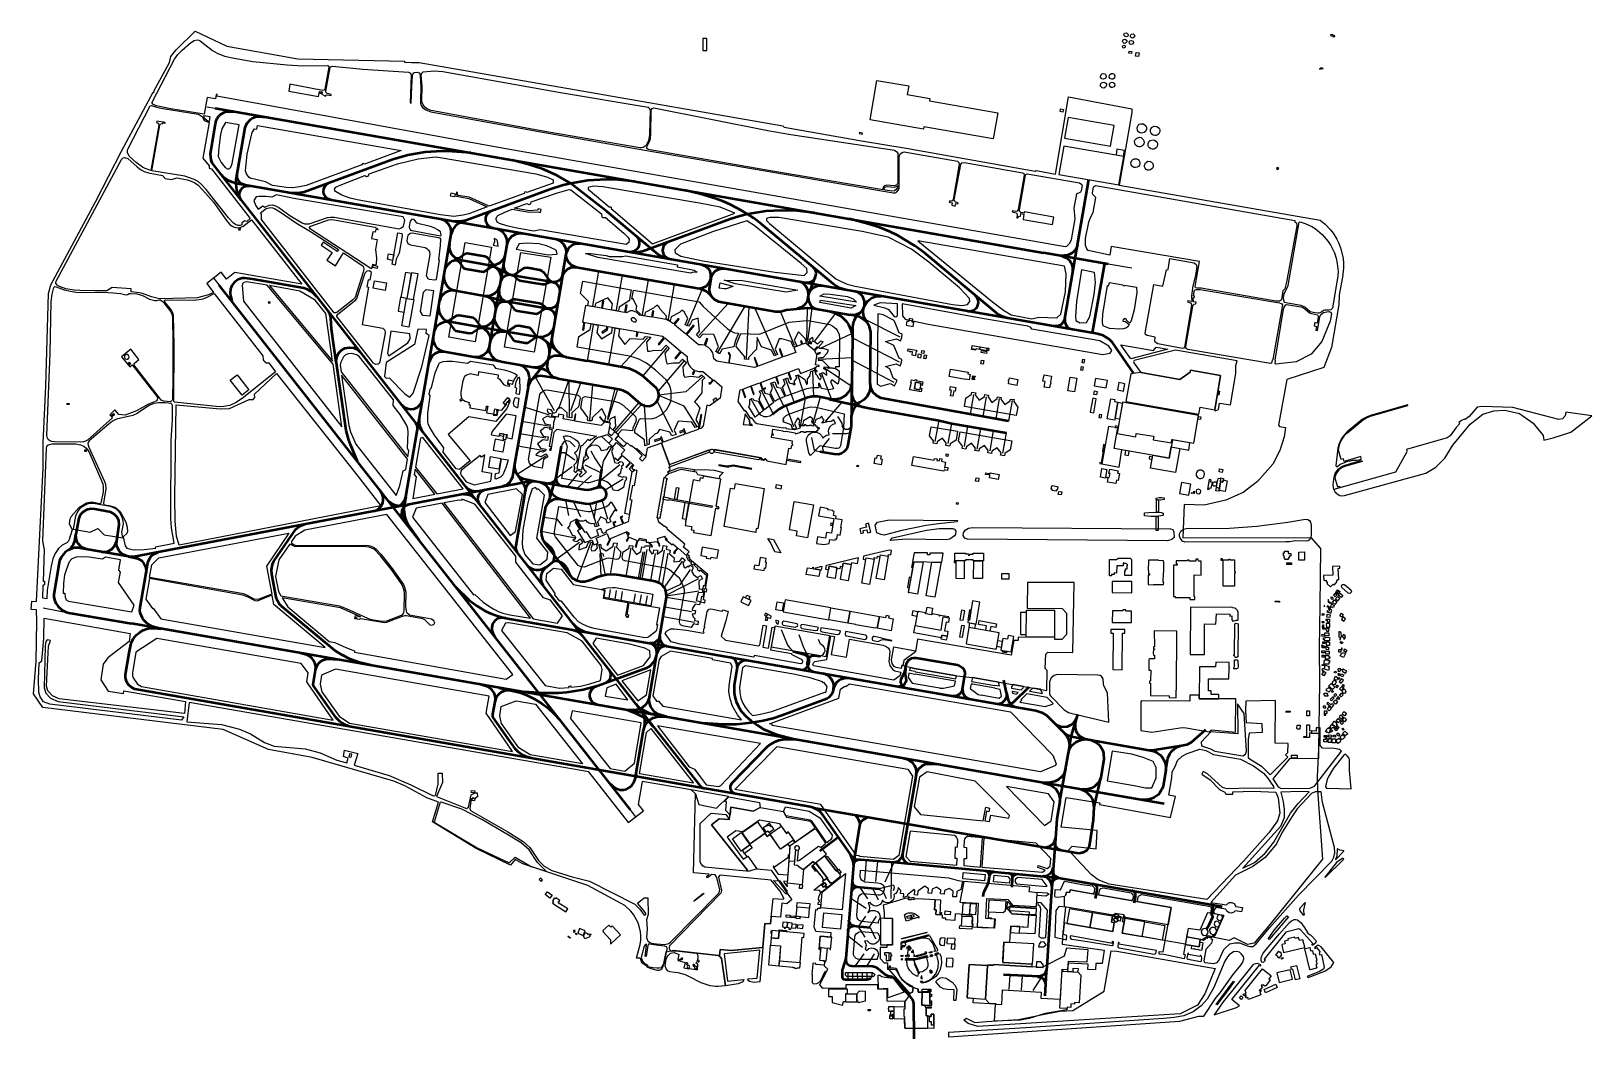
# Model space of a CAD drawing. Extents: x 0 to 3335, y -2153 to 0.
import ezdxf

# ---------------------------------------------------------------- set-up
doc = ezdxf.new("R2010")
doc.units = 0
for name, color, linetype, lineweight in [('Apron', 6, 'Continuous', 25), ('Building', 7, 'Continuous', 25), ('Grass', 3, 'Continuous', 25), ('Parking_Position', 7, 'Continuous', 25), ('Runway', 2, 'Continuous', 50), ('Stopway', 30, 'Continuous', 25), ('Taxiway', 2, 'Continuous', 50), ('Unclassified', 1, 'Continuous', 25)]:
    doc.layers.add(name, color=color, linetype=linetype, lineweight=lineweight)

msp = doc.modelspace()

# ---------------------------------------------------------------- linework, layer by layer
at = {"layer": 'Apron'}
for points in [[(2206.5, -245.6), (2196.1, -306.2), (2324.6, -328.4), (2335, -267.8), (2206.5, -245.6)], [(927.3, -451.8), (983.3, -461.6), (948.4, -663.7), (892.4, -654), (927.3, -451.8)], [(1046.6, -472.5), (1110.1, -483.1), (1074.7, -686.1), (1011.6, -675), (1046.6, -472.5)], [(1204.4, -589.1), (1189.6, -586.5), (1191.2, -577.8), (1173.8, -560.2), (1179, -534.4), (1281.8, -552.3), (1279.1, -568.2), (1278.6, -575.6), (1256.4, -589.4), (1255.1, -598), (1240.1, -595.3), (1242.3, -582.2), (1232.6, -569.6), (1205.8, -582), (1204.4, -589.1)], [(1286.9, -553.1), (1427.4, -578.1), (1436.1, -588.1), (1488.3, -636), (1495.8, -641.1), (1502.7, -644.4), (1511.3, -645.5), (1505.1, -661.2), (1501.7, -674.1), (1476.8, -679.4), (1471, -689.4), (1462.7, -684.3), (1468.5, -674.6), (1461.2, -653.2), (1458.5, -647.9), (1435.5, -647.7), (1428.5, -655.1), (1421.5, -648.6), (1428.3, -641.1), (1425.1, -613.5), (1412.2, -617.2), (1409, -624.7), (1404.8, -630.4), (1397.4, -627.3), (1402.9, -614), (1395.7, -599.6), (1390.6, -596.2), (1385.2, -601.4), (1367.6, -610.4), (1365.8, -619.1), (1356.7, -614.8), (1357.6, -608.9), (1343.9, -594), (1341.2, -588.6), (1337, -585.1), (1330, -591.9), (1312.1, -600.9), (1310.9, -608), (1301.4, -606.2), (1301.7, -603.8), (1292.5, -596.1), (1294, -587.6), (1285.7, -571.2), (1283.8, -572.4), (1286.9, -553.1)], [(1298, -833), (1300.1, -829.1), (1302.5, -827.6), (1320.8, -828.4), (1328.4, -827.3), (1335.5, -825.2), (1345.4, -820), (1351.8, -815), (1357.5, -809), (1364.1, -797.5), (1366.6, -790.7), (1367.9, -783.2), (1367.7, -769.2), (1366.2, -762.2), (1363.4, -754.8), (1356.9, -744.8), (1334.1, -724), (1314.9, -709.6), (1298.4, -701), (1286.2, -696.6), (1274.9, -693.6), (1166.7, -674.8), (1170.5, -652.1), (1194.6, -637.2), (1196.5, -625.3), (1211.3, -628), (1208.6, -644.3), (1218.7, -657.2), (1240.6, -643.8), (1242.3, -633.4), (1253.6, -635.3), (1257.2, -636.7), (1254.8, -651.1), (1268.9, -669.2), (1280.1, -656.9), (1308, -657.7), (1312.8, -652.1), (1324.4, -654), (1315, -664.2), (1317, -683.7), (1322.3, -683.7), (1331.1, -681.8), (1346.4, -682), (1356.8, -670.6), (1363.4, -677.3), (1354, -688.3), (1356.8, -704.9), (1359, -710.7), (1371.9, -708.9), (1384.9, -708.8), (1391.6, -700.6), (1400.1, -707.6), (1392.4, -717.1), (1394.3, -734.2), (1396.5, -739), (1409.6, -737), (1426.9, -739.2), (1432.2, -734.4), (1439.3, -740.9), (1433.5, -746.4), (1433, -772.9), (1417.7, -792.2), (1422.8, -796.9), (1428.7, -805.6), (1420, -830.3), (1428.5, -843), (1419.1, -846.5), (1411.9, -835.5), (1382.3, -833.5), (1373.7, -852.5), (1378.3, -861.6), (1369.1, -864.8), (1365.1, -856.6), (1342.6, -851.3), (1337.6, -858.7), (1332.8, -860.7), (1320.4, -872.4), (1320.9, -882.7), (1311.6, -886.1), (1310.7, -873), (1290, -858.3), (1290.3, -851.5), (1298, -833)], [(1664.2, -619.1), (1706.4, -626.7), (1713, -630), (1716.6, -632.9), (1719.9, -636), (1723.9, -642), (1726.4, -647.9), (1727.6, -656), (1726.9, -716.8), (1718.8, -717), (1718.9, -720.5), (1706.6, -719.3), (1691.1, -703.4), (1682.9, -704.5), (1682.6, -698), (1685.7, -696.9), (1692.7, -696.9), (1700.7, -687.7), (1703.9, -681.2), (1692.7, -677.7), (1685.4, -677.8), (1681.4, -676.1), (1692.6, -664), (1686.9, -662.6), (1680.1, -668.5), (1674.1, -663.8), (1669.3, -662.7), (1671.2, -659), (1670, -654.4), (1663.5, -658.8), (1663.1, -663.6), (1656.7, -665.2), (1653.9, -656.8), (1639.9, -642.4), (1630.8, -660), (1636, -672), (1628.7, -674.8), (1623.8, -663), (1603.9, -657.4), (1598.3, -657.6), (1589.6, -679.6), (1595.1, -691), (1587.6, -693.9), (1582.3, -681.5), (1561, -674.7), (1551.6, -654.3), (1550.2, -679.4), (1532.8, -697), (1532.6, -701.8), (1524.6, -700.6), (1524.8, -696), (1506.7, -674), (1508.9, -665.1), (1516.5, -645.8), (1556.1, -647.4), (1619.7, -621.9), (1657, -618.4), (1664.2, -619.1)], [(1807.5, -754.5), (1815.6, -758.8), (1835.8, -752.8), (1845, -757.5), (1850.8, -746.2), (1841.7, -741.4), (1835.1, -721.4), (1825.3, -716.3), (1848.7, -710.8), (1856.7, -714.9), (1860.1, -708.1), (1860.2, -701.2), (1854.5, -698.4), (1843.5, -671.7), (1825.7, -662.7), (1849.3, -657.3), (1857.4, -661.4), (1860.8, -654.5), (1860.9, -647.7), (1855.1, -644.7), (1844.7, -619.4), (1842.5, -617.2), (1820.7, -606.2), (1809.5, -603.9), (1807.5, -754.5)], [(1612.8, -779.9), (1605.8, -761.4), (1611.2, -753.3), (1607.9, -744.2), (1616.4, -741), (1620.1, -751.1), (1627, -753.3), (1628, -752.3), (1629.4, -755.8), (1632.6, -754.9), (1630.7, -749.5), (1635.8, -740.8), (1634.1, -735.5), (1639.6, -733.9), (1640, -735.2), (1653.5, -744.2), (1656.7, -754.2), (1659.1, -753.6), (1658.7, -742.5), (1664, -737.1), (1666.3, -727.2), (1673.8, -724.5), (1676.7, -732.6), (1679, -733.9), (1681.7, -740.9), (1686, -744.7), (1688.6, -739.4), (1684.8, -732), (1692.5, -729.1), (1700.4, -734.8), (1699.2, -724), (1693.6, -721.1), (1694.9, -717.5), (1700.7, -718.2), (1703.8, -720.1), (1706.6, -719.3), (1718.9, -720.5), (1726.8, -725.8), (1726.1, -747.1), (1723.9, -753.9), (1710.7, -744.6), (1708.2, -748.3), (1714.7, -763.5), (1711.5, -765), (1704.8, -766), (1689.1, -763.2), (1684.4, -752.8), (1682.6, -752.7), (1683, -762), (1669.7, -761.9), (1657, -764), (1612.8, -779.9)], [(2349.7, -732.2), (2339, -791.3), (2495.5, -818.4), (2497.9, -803.3), (2529.4, -808.7), (2541.8, -735.6), (2477.6, -724.2), (2477, -728.5), (2454.7, -744.2), (2371.2, -729.3), (2349.7, -732.2)], [(1103.8, -909.6), (1094.9, -915.4), (1091.7, -933.5), (1076, -930.8), (1071.1, -929), (1067.7, -926.5), (1064.9, -922.7), (1062.8, -915.5), (1086.9, -776.4), (1089.1, -772.7), (1092.5, -769.6), (1097.3, -767), (1102.9, -766.2), (1169.2, -778), (1172.3, -781.2), (1172.8, -784.2), (1169.6, -802.5), (1155.2, -815.1), (1155.3, -826.2), (1145.6, -824.6), (1145.4, -815.1), (1132.6, -804.4), (1128.5, -806.4), (1125.9, -805.6), (1122.8, -810.8), (1121.9, -814.1), (1116.2, -817.2), (1111, -808.8), (1103, -807.3), (1102.4, -810.6), (1104.7, -815.3), (1113.1, -817.8), (1110.7, -825.2), (1102.4, -822.7), (1092.3, -828.2), (1098.5, -839.1), (1108.8, -840.8), (1107.4, -848.4), (1097.5, -846.6), (1087.9, -854.3), (1094.1, -865), (1104.4, -866.8), (1103.1, -874.4), (1093.1, -872.8), (1082.1, -881.6), (1088.1, -890.9), (1099.6, -892.9), (1099, -896.8), (1093.7, -899.8), (1086.9, -898.4), (1078.4, -905), (1079, -906), (1089.9, -908.5), (1099.7, -903.1), (1103.8, -909.6)], [(1586.3, -793.1), (1567, -808.8), (1556, -787.4), (1559.5, -775.8), (1556.2, -768.9), (1565.1, -765.6), (1567.9, -773.1), (1577.5, -775.5), (1586.3, -793.1)], [(1610.7, -780.7), (1595.6, -787.1), (1589.3, -790.9), (1580.2, -772.5), (1584.5, -762.6), (1580.7, -752.3), (1589.3, -749.1), (1593.6, -760.6), (1601.6, -762.2), (1610.7, -780.7)], [(1198.6, -831), (1195.9, -833.2), (1191, -832.5), (1188.9, -830), (1189.3, -825.1), (1174.3, -805.1), (1178.1, -784.4), (1180, -781.7), (1184, -780.3), (1248.2, -791.5), (1255, -793.6), (1262.8, -797.9), (1288.1, -819.4), (1291.2, -823.3), (1292.8, -828.8), (1292.1, -833.9), (1286, -848.4), (1284.7, -854.2), (1262.2, -852.1), (1253.4, -861), (1243.3, -851.6), (1249.4, -844.3), (1247.9, -823.3), (1236.5, -828.9), (1235, -835.4), (1225.9, -833.5), (1228.3, -824.2), (1219.6, -806.5), (1198.9, -826), (1198.6, -831)], [(1564.9, -810.6), (1547.4, -824.8), (1533.9, -802.8), (1536, -796.7), (1535.8, -787.2), (1539.9, -784.7), (1542.8, -785.5), (1544.3, -788.6), (1553.8, -790.5), (1564.9, -810.6)], [(1994.6, -801.9), (1997.6, -783.8), (2009.5, -775.6), (2010.3, -771.5), (2018.5, -772.9), (2017.6, -776.8), (2025.6, -788.3), (2037.1, -780.4), (2037.7, -776.3), (2045.7, -777.7), (2045, -781.5), (2053.1, -793.1), (2064.4, -785.1), (2065.1, -781.1), (2073.1, -782.5), (2072.4, -786.4), (2080.4, -797.9), (2091.8, -789.8), (2092.5, -785.9), (2100.6, -787.3), (2099.8, -791.3), (2108.3, -803.2), (2105, -821.1), (1994.6, -801.9)], [(1656.9, -876), (1657, -870.2), (1660.4, -863.3), (1664.5, -859.5), (1671, -857), (1678.3, -857), (1684.3, -859.4), (1688.8, -863.8), (1691.8, -869.8), (1693.3, -867.7), (1699.5, -863.4), (1705.4, -862.7), (1703.9, -854.7), (1704.7, -850), (1706.9, -845.2), (1713.2, -839.7), (1718.7, -838), (1715.3, -830.3), (1709.4, -833.8), (1705.2, -834.5), (1700.8, -834), (1699.6, -835.5), (1689.4, -837.2), (1694.7, -831.1), (1690.7, -826.6), (1689.3, -822.6), (1685, -826.6), (1677, -829.4), (1674.9, -836.9), (1671.9, -838.6), (1668.8, -836.6), (1668.4, -834.7), (1670.2, -828.5), (1664.7, -823.8), (1650.3, -832.2), (1648.6, -841.1), (1646, -842.8), (1642.7, -842.1), (1640.9, -839.6), (1642.5, -831), (1638.4, -826), (1631.4, -838.6), (1634.5, -846.5), (1633.1, -849.3), (1630.2, -850.5), (1627.1, -848.6), (1624.2, -841), (1606.7, -834.5), (1608.5, -830.6), (1606.6, -829.7), (1607.4, -827.8), (1609.5, -824.6), (1613.3, -821.2), (1617.9, -818.8), (1653.9, -805.2), (1665.1, -802.3), (1676.7, -803.2), (1737, -817.6), (1735.9, -846.8), (1729.2, -885.6), (1728, -888.9), (1725.7, -891.2), (1722.7, -892), (1718.7, -891.6), (1685.5, -885.7), (1665.7, -906.6), (1661.9, -900.9), (1656.9, -876)], [(1176.5, -941.7), (1171.2, -948.9), (1175.4, -952.1), (1187, -941.8), (1184.3, -939.9), (1180.9, -935.7), (1179.3, -931.2), (1179.1, -925.4), (1180.7, -920.5), (1183.6, -916.5), (1186.4, -914.3), (1191.4, -912.4), (1187.5, -904.9), (1186.7, -898.9), (1188.4, -892.4), (1192.9, -887.1), (1197, -884.7), (1200.1, -883.9), (1208.3, -884.7), (1211.4, -886.3), (1215.1, -889.6), (1218.3, -896.1), (1230.9, -894), (1234.9, -888), (1239.1, -886.9), (1241.9, -888.6), (1243.1, -892.7), (1240.3, -897.6), (1245.3, -913.6), (1246.2, -921.8), (1254.1, -923), (1258.4, -919.6), (1262.4, -920), (1264.8, -922.9), (1264.8, -927.1), (1261.5, -929.5), (1262.2, -935), (1260, -936.7), (1259.6, -944.7), (1253.5, -949.6), (1263.3, -953.1), (1266.1, -951.6), (1270.2, -952.5), (1271.8, -955.3), (1270.7, -959.9), (1268.3, -961.3), (1265.9, -975.2), (1253.9, -982.2), (1243.8, -980.9), (1240.5, -972.9), (1235.9, -967.4), (1229.9, -963), (1221.7, -959.6), (1210.7, -959.4), (1192.1, -964.8), (1188.1, -965.1), (1134.3, -955.9), (1146.1, -887.9), (1137.5, -865.2), (1140.8, -864.6), (1146.5, -864.9), (1152.1, -865.8), (1162, -871.4), (1166.9, -875.4), (1170, -880.1), (1170.8, -884.5), (1169.2, -892), (1166, -897.2), (1160.7, -901.4), (1163.9, -904.5), (1166.1, -908.8), (1167, -915.3), (1164.7, -922.4), (1159.8, -927.2), (1161.1, -933.9), (1159.6, -939.6), (1163.8, -943), (1168.1, -937.8), (1176.5, -941.7)], [(1923.1, -845.1), (1979.5, -854.9), (1976.3, -873.5), (1963.6, -881.8), (1962.8, -886.7), (1954.7, -885.3), (1955.6, -880.5), (1947.6, -869.6), (1936.2, -877.1), (1935.4, -881.9), (1927.3, -880.5), (1928.2, -875.6), (1919.7, -864.8), (1923.1, -845.1)], [(1985.1, -855.8), (2095.6, -875.2), (2092.3, -894.5), (2080.6, -902.3), (2079.8, -907.2), (2071.7, -905.8), (2072.5, -900.8), (2064.5, -889.9), (2053.2, -897.4), (2052.3, -902.4), (2044.2, -901), (2045.2, -895.9), (2037.1, -885.3), (2025.8, -892.6), (2025, -897.6), (2016.9, -896.2), (2017.7, -891.2), (2009.6, -880.4), (1998.4, -887.8), (1997.5, -892.8), (1989.4, -891.4), (1990.4, -886.5), (1981.8, -875.1), (1985.1, -855.8)], [(89.4, -1064.3), (125.7, -1070.4), (142.4, -1062.9), (155.8, -1075.8), (195.5, -1082.7), (193.8, -1070.7), (197, -1052.3), (196.8, -1047), (195.4, -1040.8), (189.9, -1030), (183.5, -1022.9), (179.1, -1019.8), (169.1, -1015.8), (132.6, -1009), (125.6, -1009.4), (119.4, -1010.6), (108.6, -1016), (104, -1019.9), (99.4, -1025.3), (94.6, -1036.2), (89.4, -1064.3)], [(1127.4, -1015.3), (1190.4, -1026.4), (1194.4, -1026.5), (1227.7, -1016), (1235.3, -1011), (1239.7, -1005.9), (1251.3, -1025.7), (1246.2, -1023.7), (1235.9, -1040.9), (1238.4, -1048.7), (1231.1, -1051.1), (1228.7, -1043.3), (1216.4, -1037.7), (1212.8, -1045.6), (1210.4, -1048.1), (1213.3, -1056.6), (1205, -1059.2), (1202.8, -1052.2), (1197.4, -1052.6), (1192.7, -1051.4), (1188.8, -1049.1), (1185, -1045.1), (1179.3, -1047.2), (1172, -1047), (1167.8, -1044.9), (1165.5, -1042.6), (1151.8, -1049.6), (1150.1, -1057), (1146.1, -1062.2), (1148.4, -1062.9), (1149.6, -1064.3), (1156.7, -1077.2), (1160.9, -1077.9), (1163, -1081.6), (1162.3, -1085), (1157.3, -1088.5), (1166, -1090.6), (1173.4, -1085), (1179.1, -1092.8), (1171.3, -1098.6), (1170.5, -1107.9), (1186.9, -1102.6), (1190.7, -1092.2), (1193.5, -1090.9), (1198.5, -1092.8), (1199.7, -1095.6), (1195.8, -1106.2), (1198.4, -1110.4), (1205.2, -1109.7), (1210, -1103.7), (1208.8, -1097.7), (1216.6, -1096), (1218.2, -1103.9), (1228.8, -1110.1), (1243.2, -1101.2), (1244.9, -1092.9), (1252.5, -1094.1), (1251.1, -1102.4), (1259.8, -1112.5), (1258.1, -1123.2), (1256.3, -1126.9), (1254.1, -1128.4), (1250.9, -1128.7), (1234.2, -1125.9), (1229.6, -1126.6), (1181.4, -1145.1), (1175.3, -1144.8), (1168.8, -1141.5), (1120.4, -1080.1), (1118.3, -1076), (1118.3, -1068.7), (1127.4, -1015.3)], [(1263, -1124), (1265.1, -1112.6), (1277.5, -1104.7), (1278.6, -1098.7), (1285.7, -1099.9), (1284.7, -1106.5), (1293.6, -1117.9), (1303, -1111.6), (1304.7, -1102), (1311.6, -1102.7), (1312.1, -1099.5), (1322, -1099.4), (1320.4, -1108), (1326.4, -1117), (1329.7, -1115.1), (1330.9, -1107.9), (1338.4, -1109.1), (1337.4, -1117.4), (1348.8, -1109), (1350.4, -1098.8), (1358.1, -1100.2), (1356.8, -1107.1), (1365.6, -1108.7), (1364.1, -1117), (1374.3, -1125.6), (1373.1, -1134), (1386.2, -1132.3), (1391.3, -1125), (1397.3, -1129.9), (1392.8, -1136.6), (1395.3, -1146.1), (1398.3, -1146.7), (1402.8, -1143.1), (1405.3, -1144.3), (1407.8, -1140.7), (1413.6, -1144.8), (1414.2, -1148.5), (1410.7, -1154.1), (1415, -1161.1), (1422.9, -1167.4), (1431.3, -1163.1), (1434.8, -1170.1), (1426.4, -1174.4), (1427.2, -1192.2), (1433.6, -1191.3), (1434.7, -1199), (1425.5, -1200.4), (1420.7, -1216.8), (1429.6, -1218.4), (1428.3, -1226), (1419, -1224.4), (1413.3, -1232.8), (1412.6, -1236.8), (1419.6, -1238), (1418.3, -1245.8), (1412.5, -1244.8), (1414.4, -1251.6), (1418.1, -1254.6), (1417.3, -1259.2), (1425.5, -1260.5), (1424.3, -1268.2), (1415, -1266.6), (1410, -1273.9), (1391.6, -1270.7), (1387.7, -1268.1), (1386.1, -1265.8), (1385.1, -1262.8), (1385.3, -1259.5), (1395.9, -1198), (1396.1, -1193.7), (1394.8, -1188.5), (1389.2, -1174.9), (1385.2, -1169), (1382.3, -1166.3), (1363.9, -1150.6), (1359.3, -1147.8), (1268.5, -1131.7), (1264.1, -1129.2), (1263, -1124)], [(1218.1, -1192.9), (1221.7, -1191.3), (1231.6, -1189.2), (1242.2, -1188.4), (1248, -1188.8), (1328.2, -1202.7), (1323.9, -1227.6), (1224.1, -1210.3), (1226.9, -1194.3), (1218.1, -1192.9)], [(2170.8, -1366.3), (2167, -1361.6), (2168.1, -1330.8), (2172.7, -1326.7), (2226, -1327.3), (2229, -1178.3), (2128.8, -1177.8), (2128.1, -1232.8), (2203.2, -1233.3), (2212.5, -1243.8), (2212.7, -1289.3), (2202.5, -1300), (2187.6, -1299.6), (2187.7, -1295.7), (2108.9, -1295.1), (2108.8, -1301.9), (2099.8, -1301.7), (2094.5, -1333.5), (1894.3, -1298.9), (1889.8, -1325.9), (1864.9, -1344.8), (1862.9, -1355.3), (1883.3, -1360.2), (1883.2, -1360.8), (1977.1, -1377.7), (2011.3, -1380.9), (2170.3, -1408.7), (2170.8, -1366.3)], [(1589.4, -1271.2), (1581.4, -1315.7), (1698.9, -1336.1), (1706.9, -1291.7), (1589.4, -1271.2)], [(2302.6, -1476.6), (2300.2, -1413.6), (2292.4, -1398.7), (2291.3, -1394.5), (2291, -1384), (2288.3, -1379.4), (2284.5, -1376.9), (2279.5, -1375.8), (2192.8, -1374.9), (2185.8, -1376.9), (2179.8, -1382), (2176.3, -1390.1), (2175.9, -1417.1), (2178.2, -1420.5), (2207.2, -1449.8), (2216.6, -1455.6), (2222, -1457.2), (2302.6, -1476.6)], [(2371.6, -1494.5), (2395.1, -1498), (2459.8, -1487.8), (2468.1, -1488.4), (2517.6, -1496.8), (2522.1, -1493), (2573.6, -1497.8), (2574.6, -1426.8), (2496.1, -1426.4), (2496.2, -1418.7), (2475.8, -1418.6), (2475.7, -1431.7), (2372.8, -1430.8), (2371.1, -1432.8), (2371.6, -1494.5)], [(1489.8, -1635.2), (1410.3, -1621), (1419.8, -1629.6), (1426.8, -1652.5), (1464.7, -1660.5), (1489.8, -1635.2)], [(1550.7, -1790.1), (1532.7, -1795.8), (1454, -1695.6), (1470.4, -1682.7), (1492.5, -1684.5), (1495.1, -1658.4), (1542.8, -1666.9), (1557.6, -1658.6), (1607.7, -1667.1), (1614.1, -1679.2), (1661.8, -1687.3), (1666.7, -1690.3), (1675.6, -1703), (1633.3, -1733), (1617.7, -1710.9), (1613.8, -1713.7), (1599.7, -1693.7), (1556.4, -1685.6), (1520.4, -1710.6), (1506, -1708.3), (1487, -1722.5), (1521.8, -1769.3), (1531.4, -1762.8), (1550.7, -1790.1)], [(1682.2, -1741.9), (1642.2, -1772), (1637.5, -1773.7), (1639.5, -1749.9), (1636.4, -1750.8), (1633.2, -1749.5), (1630.8, -1781.4), (1636.8, -1781.9), (1648.2, -1790.7), (1650.6, -1790.9), (1671.2, -1774.5), (1674.2, -1778.3), (1699.6, -1758.4), (1688.4, -1744), (1682.2, -1741.9)], [(1733.2, -1877.4), (1687.2, -1872.9), (1690.1, -1840), (1740.3, -1799.8), (1733.2, -1877.4)], [(1809.9, -1905.7), (1774.4, -1902.5), (1769.5, -1900.4), (1766.9, -1898), (1765, -1894.6), (1764.2, -1888.5), (1767.3, -1853.1), (1768.6, -1849), (1771.2, -1845.3), (1774.5, -1843.2), (1778.2, -1842.2), (1809.8, -1845.5), (1814.1, -1845.2), (1818, -1843.7), (1821, -1840.9), (1823.8, -1833.9), (1823.7, -1830.1), (1821.8, -1826.4), (1816, -1821.7), (1809.6, -1820.5), (1781.8, -1818), (1775.5, -1815), (1772.7, -1811), (1771.4, -1806.8), (1772.4, -1792.5), (1960.9, -1809.2), (1980.6, -1815), (1990.4, -1816.3), (1986.5, -1834.3), (1978.2, -1838), (1977.2, -1849.8), (1969.5, -1849.4), (1970.5, -1837.4), (1961.6, -1831.6), (1951.8, -1836.2), (1951.1, -1844), (1943.3, -1843.5), (1944.1, -1835.3), (1934.8, -1828.9), (1925.1, -1833.3), (1924.2, -1842.4), (1916.5, -1842), (1917.4, -1832.6), (1909.5, -1827), (1895, -1837.3), (1894.2, -1845.9), (1887.7, -1845.3), (1888.5, -1835.9), (1886.8, -1834), (1872.8, -1845.4), (1872.5, -1848.4), (1863.8, -1851.2), (1864.5, -1843), (1857.4, -1842.5), (1858.1, -1835.9), (1852.5, -1829.4), (1852, -1834.7), (1850.5, -1838.6), (1847.5, -1842.2), (1843.8, -1844.7), (1844.2, -1849), (1842.9, -1854.6), (1840.2, -1858.5), (1836.2, -1861.2), (1831.6, -1862.5), (1826.4, -1861.9), (1822.2, -1860.1), (1819, -1856.9), (1817.4, -1862.2), (1814.2, -1865.9), (1810.2, -1868.4), (1805.5, -1869.3), (1800.6, -1868.8), (1798.3, -1867.7), (1794.8, -1865), (1792.8, -1862.1), (1788.8, -1862.8), (1791, -1867.9), (1791.6, -1872.4), (1790.5, -1879.2), (1788.1, -1883.3), (1788.5, -1883.9), (1792.4, -1880.4), (1795.2, -1879.1), (1802.6, -1878.5), (1809.3, -1881.8), (1812.6, -1886.6), (1813.9, -1893.5), (1812.4, -1898.2), (1809.9, -1902.3), (1809.9, -1905.7)], [(1993.1, -1816.6), (1984.6, -1861), (2023.8, -1863.1), (2021.4, -1914), (2058, -1916), (2059, -1897.1), (2040.4, -1896.1), (2042.5, -1853.1), (2086.9, -1855.7), (2097.3, -1867.6), (2148.2, -1870.5), (2149.9, -1840.9), (2132.7, -1839.2), (2133.8, -1829.1), (1993.1, -1816.6)], [(2436.1, -1872.7), (2429.6, -1909.7), (2338.7, -1893.8), (2334.7, -1888.3), (2317.1, -1885.3), (2312.1, -1889.1), (2208.5, -1870.8), (2208.4, -1849), (2210.6, -1847.1), (2212.2, -1839.9), (2218.3, -1840.6), (2219.6, -1839.5), (2220.4, -1834.9), (2436.1, -1872.7)], [(1693.7, -1884), (1732.4, -1887.6), (1729.5, -1918.7), (1690.8, -1915.1), (1693.7, -1884)], [(2513.9, -1883.8), (2497.1, -1921.2), (2472.2, -1917), (2468.8, -1934.5), (2503.6, -1940.7), (2515.3, -1933.2), (2524.5, -1934.8), (2525.3, -1932.8), (2529.6, -1933.2), (2549, -1889.3), (2513.9, -1883.8)], [(1784.9, -1964.5), (1790, -1960.4), (1796.2, -1958.7), (1802.3, -1960), (1805.8, -1962.2), (1808.4, -1965.4), (1810.6, -1971.2), (1810.2, -1975.9), (1807.5, -1981.2), (1807.5, -1983.6), (1768.9, -1983.6), (1762.9, -1981.5), (1759.6, -1978.2), (1757.5, -1973.4), (1757.3, -1969.5), (1760.2, -1935.9), (1761.1, -1932.1), (1762.7, -1929), (1768.2, -1924.8), (1773.2, -1923.7), (1809.3, -1926.6), (1812.6, -1934.5), (1812.6, -1938.7), (1810.4, -1944.6), (1805.8, -1948.9), (1801.2, -1950.6), (1796.1, -1950.6), (1791.1, -1948.6), (1786.5, -1943.9), (1781.1, -1944.2), (1783.4, -1949.2), (1784.1, -1953.7), (1782.2, -1961.8), (1784.9, -1964.5)], [(2043.7, -1996.4), (2039.6, -2068.2), (2047.2, -2076.6), (2061.3, -2077.3), (2061.1, -2078.8), (2074, -2079.6), (2076, -2048.6), (2158.5, -2053.4), (2157.8, -2066.3), (2199.3, -2068.6), (2203, -2004.2), (2215.1, -2004.9), (2216.4, -1987), (2256.5, -1988.8), (2258.5, -1962.6), (2212.5, -1959.6), (2207.8, -1976.4), (2162.3, -1999.4), (2162, -2000.3), (2056.3, -1994.1), (2056.1, -1996), (2043.7, -1995.5), (2043.7, -1996.4)], [(1739.8, -2011.3), (1797.7, -2011.2), (1802.8, -2015.6), (1800.7, -2019.9), (1743, -2020), (1739.8, -2016.8), (1739.8, -2011.3)], [(1885.1, -2043.3), (1883.2, -2053.1), (1881.6, -2054.4), (1878.3, -2055.2), (1876.4, -2060.8), (1866.8, -2073), (1866.6, -2089.7), (1865, -2089.6), (1865.1, -2105), (1866.5, -2105.1), (1866.8, -2130.2), (1916, -2130.6), (1916.3, -2104.1), (1912.6, -2104.1), (1912.2, -2087.6), (1908.9, -2081.3), (1903.6, -2081.4), (1904.1, -2053.4), (1895.2, -2053.4), (1895.2, -2046.7), (1885.1, -2043.3)]]:
    msp.add_lwpolyline(points, close=True, dxfattribs=at)
at = {"layer": 'Building'}
for points in [[(1435.5, -15.8), (1435.1, -41.1), (1443.8, -41.2), (1444.1, -15.9), (1435.5, -15.8)], [(2332.8, -35.1), (2332.1, -32.1), (2333.2, -30.4), (2335.2, -29.8), (2337.2, -30.5), (2338.3, -33.3), (2337.4, -35.1), (2334.6, -36.1), (2332.8, -35.1)], [(2335.7, -25.9), (2333.3, -24.1), (2332.4, -21.2), (2333.6, -18.4), (2334.9, -17.5), (2337.8, -17), (2341.2, -19.6), (2341.5, -22.4), (2338.8, -25.7), (2335.7, -25.9)], [(2336.6, -10.9), (2335.2, -6.9), (2336.6, -4.4), (2340.6, -3.3), (2343.1, -4.8), (2344.1, -7.6), (2343.2, -10.4), (2340.7, -12), (2336.6, -10.9)], [(2347, -26.1), (2346.6, -23.1), (2348.2, -20.4), (2351.1, -19.5), (2354.7, -21.4), (2355.5, -24.2), (2353.4, -27.7), (2349.3, -28.1), (2347, -26.1)], [(2351.5, -14.3), (2349.3, -12.1), (2348.9, -9.1), (2350.5, -6.5), (2354.8, -5.7), (2357.9, -8.8), (2357.8, -11.7), (2354.5, -14.6), (2351.5, -14.3)], [(2777.4, -7), (2780.6, -6.2), (2781.4, -9.6), (2778.3, -10.4), (2777.4, -7)], [(2781.4, -9.6), (2784.6, -8.8), (2785.5, -12.2), (2782.3, -13), (2781.4, -9.6)], [(2346.3, -42.3), (2352.4, -43.4), (2351.7, -47.9), (2345.4, -46.8), (2346.3, -42.3)], [(2367.9, -46.5), (2366.6, -54.2), (2360.1, -53), (2361.5, -45.5), (2367.9, -46.5)], [(2287.7, -101.5), (2285.3, -98), (2285.7, -93.9), (2288.6, -90.8), (2290.6, -90.3), (2294.6, -91.2), (2296, -92.4), (2297.5, -96), (2296.6, -99.8), (2295.3, -101.2), (2291.7, -102.7), (2287.7, -101.5)], [(2305.8, -101.3), (2303.7, -98), (2304, -94.2), (2305, -92.5), (2308.3, -90.4), (2310.5, -90.3), (2314.3, -92.1), (2316, -96), (2315, -100.1), (2311.6, -102.5), (2309.4, -102.8), (2305.8, -101.3)], [(2753.5, -81.3), (2756, -79.8), (2760.1, -80.5), (2760.7, -79.7), (2757.4, -78.4), (2755.6, -78.7), (2752.8, -80.8), (2753.5, -81.3)], [(618.2, -130.9), (620.9, -131.4), (620.5, -133.8), (617.8, -133.3), (618.2, -130.9)], [(1807.4, -105.2), (1875.3, -117), (1872.1, -135.3), (1920.7, -143.6), (1919.8, -148.6), (2065.6, -174.4), (2056, -230.2), (1907.7, -204.6), (1906.9, -209.4), (1792.8, -189.6), (1807.4, -105.2)], [(2285, -115), (2286, -111.7), (2287.5, -110), (2292, -108.7), (2296.2, -110.8), (2297.6, -113.3), (2297.9, -115.5), (2295.9, -119.9), (2292, -121.6), (2288.8, -121.1), (2287, -119.8), (2285.3, -117.2), (2285, -115)], [(2305.1, -118.1), (2304, -114.7), (2304.3, -112.9), (2306.5, -110), (2310, -108.9), (2311.9, -109.3), (2315, -111.9), (2315.6, -115.8), (2313.7, -119.2), (2310, -120.6), (2308, -120.3), (2305.1, -118.1)], [(2199.8, -165.8), (2206.1, -167.1), (2204.9, -173.1), (2198.7, -171.9), (2199.8, -165.8)], [(285.8, -194.3), (285.3, -197.1), (282, -196.6), (282.5, -193.7), (285.8, -194.3)], [(2216, -184.4), (2208.3, -228.7), (2306.7, -245.9), (2314.4, -201.7), (2216, -184.4)], [(2381.7, -201.9), (2383.1, -204.9), (2383.1, -209.3), (2381, -214.1), (2378.5, -216.2), (2375.5, -217.4), (2372.3, -217.6), (2369.1, -216.8), (2366.4, -215), (2364.4, -212.4), (2363.2, -206.4), (2365.6, -200.8), (2368, -198.8), (2370.9, -197.6), (2377, -198), (2381.7, -201.9)], [(1770.1, -216.4), (1769.7, -218.5), (1776, -219.7), (1776.4, -217.5), (1770.1, -216.4)], [(2376.6, -231.3), (2377.9, -234.2), (2378.3, -237.5), (2377.6, -240.7), (2375.9, -243.4), (2373.4, -245.5), (2370.4, -246.8), (2367.1, -247), (2364, -246.1), (2361.3, -244.3), (2359.3, -241.8), (2358, -235.8), (2358.8, -232.8), (2362.9, -228.2), (2368.8, -226.7), (2371.9, -227.4), (2376.6, -231.3)], [(2405.3, -236.4), (2406.6, -239.3), (2406.9, -242.6), (2406.2, -245.8), (2404.5, -248.5), (2402, -250.6), (2399, -251.9), (2395.8, -252.1), (2392.6, -251.2), (2389.9, -249.4), (2387.9, -246.9), (2386.8, -244), (2387, -239.9), (2389.2, -235.3), (2391.5, -233.3), (2397.5, -231.8), (2400.5, -232.5), (2405.3, -236.4)], [(2410.4, -207.2), (2411.8, -210.1), (2412.1, -213.4), (2411.4, -216.5), (2409.7, -219.3), (2407.2, -221.4), (2404.2, -222.6), (2400.9, -222.8), (2397.8, -222), (2395.1, -220.2), (2393.1, -217.7), (2392, -214.7), (2392, -210.9), (2394.3, -206), (2396.7, -204.1), (2399.6, -202.9), (2405.7, -203.3), (2410.4, -207.2)], [(2320.3, -252.2), (2318.3, -264.4), (2334.5, -267.2), (2336.7, -255.1), (2320.3, -252.2)], [(2367.7, -276.8), (2369, -279.9), (2369.1, -283.1), (2368.2, -286.3), (2366.2, -288.9), (2363.5, -290.7), (2360.2, -291.5), (2357, -291.2), (2354, -289.7), (2351.7, -287.4), (2350.4, -284.4), (2350.1, -281.1), (2352.2, -275.9), (2354.3, -274), (2357.4, -272.5), (2362.6, -272.9), (2365.5, -274.4), (2367.7, -276.8)], [(2396.5, -282.3), (2397.8, -285.4), (2397.9, -288.6), (2397, -291.8), (2395, -294.4), (2392.3, -296.2), (2389.1, -297), (2385.8, -296.7), (2382.9, -295.2), (2380.5, -292.9), (2379.2, -289.9), (2378.9, -286.6), (2381.1, -281.4), (2383.2, -279.5), (2386.3, -278), (2391.4, -278.4), (2394.3, -279.9), (2396.5, -282.3)], [(2662.9, -291), (2661.1, -293.3), (2664.1, -295.7), (2666, -293.5), (2662.9, -291)], [(730.6, -500.1), (740.2, -502.1), (739.2, -506.8), (729.7, -504.9), (730.6, -500.1)], [(763.8, -475.8), (774.7, -477.9), (772.4, -489.6), (761.5, -487.4), (763.8, -475.8)], [(733.8, -533.3), (759.4, -537.9), (756.5, -554), (730.9, -549.4), (733.8, -533.3)], [(800.3, -514.7), (812.3, -516.9), (803, -570.9), (790.9, -568.8), (800.3, -514.7)], [(812.5, -516.2), (803, -570.9), (816.9, -573.3), (826.6, -518.7), (812.5, -516.2)], [(802.2, -570.8), (789.5, -568.5), (784.3, -598.3), (797, -600.6), (802.2, -570.8)], [(802.2, -570.8), (817.5, -573.4), (807.1, -632.5), (791.8, -629.7), (802.2, -570.8)], [(1613.1, -925.5), (1618.9, -890.9), (1624.2, -891.6), (1625.4, -885), (1628.5, -883.6), (1626.1, -881.3), (1627.1, -875.8), (1581.9, -867.9), (1582.9, -862.7), (1585.8, -863.3), (1586.2, -861.3), (1583.3, -860.8), (1585.2, -850.2), (1606.1, -853.6), (1606, -854.6), (1612.6, -855.6), (1612.8, -854.7), (1632.6, -857.9), (1633.6, -860.6), (1645, -857), (1644.2, -855.1), (1650.5, -855.2), (1650.4, -856.4), (1656.2, -856.5), (1656.2, -855.3), (1679.4, -855.6), (1679.4, -852.4), (1681.7, -852.4), (1681.7, -849.2), (1684.5, -849.2), (1684.5, -847.5), (1679.6, -847.5), (1679.6, -843.7), (1675.9, -843.6), (1676, -841.3), (1671.4, -841.3), (1671.3, -843.6), (1668, -843.5), (1668, -842.3), (1662.3, -842.2), (1662.3, -843.4), (1656.3, -843.3), (1656.4, -841), (1652, -840.9), (1652, -843.2), (1642.2, -843), (1642.2, -844.7), (1643, -844.7), (1642.9, -848.3), (1631.3, -852.1), (1613.6, -849.3), (1613.8, -848.5), (1607.1, -847.5), (1607, -848.2), (1550.4, -839.3), (1548.7, -837.5), (1548.2, -837.8), (1539.8, -826.4), (1538.1, -827.5), (1526.5, -810.7), (1525.2, -811.6), (1511, -791.2), (1515.3, -766.6), (1519, -765.3), (1525.2, -782.8), (1526.9, -782.2), (1520.7, -764.6), (1536.9, -758.6), (1543.4, -776.1), (1545.2, -775.5), (1538.7, -757.9), (1557.3, -751), (1562.7, -766.2), (1569.9, -763.6), (1569.3, -761.9), (1563.8, -763.9), (1559, -750.4), (1590.7, -738.8), (1596.1, -753.7), (1598, -753), (1592.5, -738.1), (1617.2, -729.1), (1622.8, -744.1), (1624.7, -743.3), (1619.1, -728.4), (1639.7, -720.9), (1643.7, -731.2), (1673.2, -720.3), (1676.1, -728), (1679.5, -726.8), (1678.8, -725), (1677.2, -725.5), (1674.9, -718.6), (1677.8, -719.1), (1678.5, -715.6), (1683.8, -716.6), (1684.1, -714.6), (1675.8, -713.1), (1679, -694.1), (1678.1, -691.5), (1687, -688.1), (1686.3, -686.3), (1677.4, -689.6), (1674.6, -682.9), (1680.8, -675.7), (1679.2, -674.4), (1673.1, -681.7), (1659.9, -670.7), (1664, -665.9), (1666.8, -668.2), (1667.9, -666.8), (1663.7, -663.3), (1658.4, -669.5), (1654.9, -666.6), (1648.7, -668.9), (1645.8, -661.4), (1643.9, -662.1), (1646.8, -669.6), (1629.9, -675.7), (1633.8, -686.2), (1606.8, -696.1), (1600.4, -678.5), (1598.5, -679.2), (1604.9, -696.7), (1553.3, -715.6), (1546.7, -697.1), (1544.9, -697.7), (1551.6, -716.2), (1545.4, -718.4), (1491.7, -709.4), (1494.7, -692.8), (1491.3, -686.8), (1489.7, -687.6), (1492.8, -692.9), (1490, -709.1), (1464.9, -705.1), (1458.8, -700), (1457.7, -690.5), (1456.6, -687.3), (1452.4, -680.5), (1447.4, -675.7), (1440.7, -672), (1445.7, -657.6), (1443, -656.7), (1438.1, -671.2), (1432.6, -670.2), (1426.2, -670.2), (1400.9, -649), (1416.9, -629.7), (1414.9, -627.9), (1398.9, -647.3), (1374.7, -627.3), (1384.6, -615.5), (1382.4, -613.7), (1372.6, -625.6), (1364, -619.4), (1357, -616.3), (1336.5, -612.1), (1336.4, -612.8), (1328.2, -611.3), (1330.6, -598), (1327.9, -597.6), (1325.5, -610.9), (1299.8, -606.4), (1294.1, -601.2), (1285.4, -597.6), (1279.7, -597.8), (1272.5, -601.6), (1270.6, -601.2), (1273.7, -585.3), (1270.6, -584.7), (1267.7, -600.7), (1221.1, -592.5), (1224, -576.6), (1221.1, -576.1), (1218.4, -592), (1184.5, -586), (1178.4, -621.5), (1180.9, -622), (1177.9, -638.3), (1180.9, -638.8), (1183.4, -622.4), (1229.9, -630.5), (1228.7, -637), (1219.5, -643.3), (1221.2, -645.5), (1231.4, -638.1), (1232.8, -631), (1294.3, -641.7), (1292.6, -651.6), (1295.2, -652), (1297, -642.2), (1349.1, -651.3), (1352.1, -653.8), (1339.8, -668.6), (1341.8, -670.3), (1354.1, -655.5), (1387.7, -683.6), (1375.4, -698.3), (1377.6, -700.1), (1389.9, -685.4), (1401.7, -695.3), (1401.6, -702.1), (1404.9, -712.2), (1408.6, -717.7), (1413.2, -721.9), (1416.5, -723.9), (1412.5, -732), (1415.1, -733.2), (1418.7, -724.9), (1426.4, -727.1), (1435, -727), (1456.3, -744.7), (1450.5, -751.8), (1449.1, -750.7), (1448, -752), (1450.8, -754.3), (1458.7, -745.2), (1476.2, -759.7), (1472.1, -784.4), (1449.8, -800.2), (1443.8, -799.1), (1435.9, -843.2), (1431.1, -848.7), (1428.2, -849.8), (1433.4, -819.6), (1430.9, -819.2), (1425.5, -850.8), (1399.3, -860.5), (1395.3, -849.9), (1393.2, -850.6), (1394, -852.6), (1385.6, -855.4), (1386.6, -858), (1394.7, -854.7), (1397.1, -861.3), (1351.2, -878.4), (1346.8, -866.8), (1344.7, -867.6), (1345.5, -869.5), (1331.9, -874.2), (1332.8, -876.9), (1346.2, -871.6), (1349.1, -879.2), (1347, -880), (1363.9, -926), (1453.9, -892.8), (1559.6, -911.5), (1563.2, -916.7), (1568.3, -913.1), (1571.8, -918.3), (1613.1, -925.5)], [(1876.3, -613.8), (1875.2, -620.1), (1871.4, -619.4), (1869.9, -628.3), (1884.9, -630.8), (1886.4, -622), (1882.9, -621.4), (1884, -615.1), (1876.3, -613.8)], [(203.6, -691), (200.6, -692.5), (199.7, -693.8), (199.3, -697.1), (201, -699.9), (204.1, -701.1), (205.7, -700.8), (208.4, -698.9), (209.3, -695.8), (208.1, -692.7), (205.2, -691.1), (203.6, -691)], [(1874.2, -678.5), (1891.5, -681.2), (1891.3, -682.5), (1892.7, -682.8), (1892.5, -684.2), (1891, -683.9), (1889.9, -690.5), (1890.9, -690.6), (1890.8, -691.6), (1889.8, -691.4), (1889.5, -693.5), (1882.3, -692.3), (1883.4, -684.9), (1879.7, -684.4), (1879.4, -686.1), (1878, -685.9), (1878.3, -684.2), (1873.4, -683.4), (1874.2, -678.5)], [(1896.4, -689.4), (1902.2, -690.5), (1900.7, -698.4), (1894.9, -697.2), (1896.4, -689.4)], [(1903.5, -682.4), (1908.4, -683.3), (1907.4, -688.5), (1902.6, -687.6), (1903.5, -682.4)], [(1908.9, -691.4), (1913.1, -692.2), (1911.6, -700), (1907.4, -699.2), (1908.9, -691.4)], [(2009.8, -678.3), (2017.7, -679.8), (2017.3, -681.6), (2009.4, -680.1), (2009.8, -678.3)], [(2011, -671.3), (2027.9, -674.3), (2026.9, -680.3), (2019.8, -679), (2019.5, -680.1), (2010.4, -678.5), (2010.6, -677.3), (2010, -677.2), (2011, -671.3)], [(2027.9, -674.3), (2043.2, -677), (2042.2, -682.9), (2026.9, -680.3), (2027.9, -674.3)], [(2030.2, -686.4), (2030.9, -682.4), (2042, -684.4), (2041.3, -688.4), (2030.2, -686.4)], [(2043.2, -677), (2046.4, -677.6), (2045.5, -683.2), (2042.3, -682.6), (2043.2, -677)], [(212.1, -711.4), (210.2, -712.9), (207.1, -708.9), (209, -707.5), (212.1, -711.4)], [(1964.6, -722.2), (2002.4, -728.8), (2001.8, -732.4), (2006.6, -733.3), (2004.6, -745), (1996.6, -743.6), (1996.4, -744.5), (1961.9, -738), (1964.6, -722.2)], [(2030.8, -703), (2035.5, -703.8), (2034.3, -711.4), (2029.5, -710.6), (2030.8, -703)], [(2244.6, -716.5), (2247.8, -717.1), (2246.5, -724.8), (2243.2, -724.2), (2244.6, -716.5)], [(2247.3, -700.7), (2250.6, -701.3), (2249.2, -709), (2245.9, -708.4), (2247.3, -700.7)], [(1017.9, -751.9), (1029.2, -754.5), (1030.4, -747.9), (1019, -745.8), (1017.9, -751.9)], [(1881.2, -744.7), (1888.5, -746), (1888.9, -744.2), (1891.9, -744.7), (1891.5, -746.5), (1905.4, -748.9), (1904, -757), (1900.7, -756.4), (1901.4, -752.1), (1889.7, -750.2), (1887.3, -764.1), (1899, -766.2), (1899.8, -761.8), (1903.1, -762.4), (1901.7, -770.8), (1877.3, -766.6), (1878.5, -760.2), (1879.3, -760.4), (1879.8, -757.3), (1879, -757.2), (1880.9, -751.3), (1880, -751.1), (1881.2, -744.7)], [(1889.7, -750.2), (1901.4, -752.1), (1899, -766.2), (1887.3, -764.1), (1889.7, -750.2)], [(1964.6, -759.4), (1976, -761.3), (1974.7, -768.9), (1971.5, -768.3), (1969.6, -779.6), (1964.5, -778.8), (1966.4, -767.4), (1963.4, -766.8), (1964.6, -759.4)], [(2010.8, -742.1), (2016, -742.9), (2015.7, -744.9), (2010.5, -744.1), (2010.8, -742.1)], [(2011.9, -736.1), (2017, -737), (2016.6, -738.9), (2011.6, -738), (2011.9, -736.1)], [(2011.9, -739.2), (2015.7, -739.8), (2015.4, -741.8), (2011.6, -741.2), (2011.9, -739.2)], [(2090.7, -741), (2108.4, -744.3), (2106.1, -757), (2088.4, -753.7), (2089.5, -747.7), (2088.3, -747.5), (2088.8, -744.9), (2089.9, -745.1), (2090.7, -741)], [(2164.5, -734.5), (2180.2, -737.3), (2178, -750), (2179, -750.7), (2178.5, -754), (2177.3, -754.4), (2176, -762), (2164.9, -760.3), (2166.8, -748.7), (2162.2, -747.8), (2164.5, -734.5)], [(2220.3, -738.9), (2234.7, -741.4), (2229.7, -770.6), (2215.3, -768.2), (2220.3, -738.9)], [(2271.7, -757.9), (2297, -762.3), (2299.8, -746.6), (2274.4, -742.2), (2271.7, -757.9)], [(2324.4, -750.8), (2321.5, -766.4), (2334.4, -768.8), (2337.3, -753.2), (2324.4, -750.8)], [(81, -795.2), (81, -797.8), (77.1, -797.6), (77.1, -795.1), (81, -795.2)], [(1018.7, -782.8), (1022.7, -786.2), (1012.9, -797.9), (1008.9, -794.5), (1018.7, -782.8)], [(1012.9, -797.9), (1011.3, -799.9), (1012.7, -801.2), (1016.5, -796.5), (1015.1, -795.2), (1012.9, -797.9)], [(1020.5, -788.8), (1022.6, -790.4), (1020.8, -792.7), (1018.6, -791.1), (1020.5, -788.8)], [(1457, -787.6), (1462.3, -783.6), (1466, -788.7), (1460.5, -792.6), (1457, -787.6)], [(2268.5, -783.8), (2263, -814.2), (2270.6, -815.5), (2276.1, -785.2), (2268.5, -783.8)], [(2272.4, -768.4), (2278.3, -769.5), (2276.9, -777.2), (2270.9, -776), (2272.4, -768.4)], [(2307.2, -785.6), (2315.5, -787), (2314.8, -791.1), (2322.2, -792.4), (2315.4, -831.3), (2299.7, -828.6), (2307.2, -785.6)], [(2322.1, -792.9), (2331.8, -794.6), (2326, -829.1), (2316.1, -827.4), (2322.1, -792.9)], [(2332.2, -792.6), (2320.8, -859.4), (2360.3, -866.5), (2361.4, -859.3), (2399.1, -865.6), (2397.8, -872.9), (2436.5, -879.6), (2437.8, -872.6), (2484.3, -880.6), (2494.8, -821), (2332.2, -792.6)], [(2537.6, -769), (2539.6, -769.4), (2538.2, -777.5), (2536.2, -777.1), (2537.6, -769)], [(177.7, -819.7), (172.9, -823.6), (170.8, -821.1), (175.6, -817.1), (177.7, -819.7)], [(991, -807.2), (996.1, -808.1), (994, -819.8), (988.9, -818.9), (991, -807.2)], [(996.1, -808.1), (997.8, -808.3), (997.1, -812.2), (995.4, -811.9), (996.1, -808.1)], [(1439.3, -1221.3), (1440.3, -1215.5), (1436.8, -1214.8), (1439.9, -1197.3), (1443, -1197.8), (1443.9, -1192.3), (1440.7, -1191.8), (1446.2, -1160.9), (1406.8, -1128), (1408.1, -1126.5), (1404.8, -1123.9), (1406.6, -1121.6), (1401.4, -1117.3), (1405.9, -1112.3), (1393.7, -1102.2), (1397, -1096.1), (1358.8, -1063.9), (1359.6, -1062.8), (1353.6, -1057.7), (1351.9, -1057.9), (1344.1, -1050.9), (1343.7, -1051.3), (1340.8, -1047.2), (1339.3, -1040.2), (1337.8, -1040), (1352.7, -953.7), (1354.2, -954), (1356.4, -949.9), (1361.6, -945.1), (1360.3, -941.4), (1364.7, -937.7), (1365.5, -936.1), (1364.9, -933.7), (1362.8, -932.7), (1363.2, -931.4), (1365.4, -930.6), (1347, -880), (1316.4, -891.2), (1312.8, -911), (1305.9, -918.8), (1299.8, -913.3), (1305.8, -906.8), (1292.3, -893), (1282.5, -885.7), (1281.7, -886.7), (1273.5, -879.2), (1265.6, -888), (1247.9, -872.1), (1255.7, -863.4), (1247.5, -855.9), (1239.5, -864.5), (1233.8, -859.4), (1238, -837.5), (1225, -835.3), (1215.7, -824), (1214.6, -824.9), (1224.1, -836.4), (1218.2, -842.8), (1161.5, -832.9), (1164, -818.6), (1162.1, -818.3), (1159.5, -832.6), (1136.7, -828.6), (1138.1, -820.5), (1126.9, -818.5), (1125.9, -824.6), (1112.7, -822.3), (1112.4, -824.2), (1119.5, -825.5), (1116.2, -835.9), (1115.4, -849.1), (1108.3, -847.8), (1107.9, -850.2), (1113.1, -851.1), (1106.8, -886.7), (1110.4, -887.4), (1109.4, -893.2), (1108.1, -893), (1107.8, -894.9), (1111.1, -895.4), (1117.7, -856.7), (1123.7, -850.4), (1207.9, -865), (1197.7, -872.2), (1196, -871.9), (1192.8, -875.3), (1189.4, -872.2), (1177.2, -885.7), (1174.5, -885.3), (1166, -934.9), (1176.9, -936.9), (1181.7, -909.6), (1183.6, -909.9), (1186.6, -893.1), (1204.1, -873.6), (1203.4, -873.4), (1210.3, -868.4), (1231.4, -861.6), (1242.5, -871.6), (1234.7, -880.6), (1243.1, -887.8), (1250.9, -879.1), (1268.7, -895.2), (1260.8, -903.8), (1262.8, -905.6), (1253.1, -916.3), (1247.9, -911.7), (1247.1, -912.6), (1253.4, -918.3), (1263.9, -906.7), (1280, -920.9), (1270.9, -931.3), (1272, -932.3), (1281.1, -921.9), (1287.5, -927.7), (1284.5, -931.8), (1285.3, -935.7), (1287.6, -937), (1294.3, -938.2), (1288.7, -971.6), (1284.8, -970.9), (1279.5, -1000.8), (1283.5, -1001.5), (1275.4, -1048.1), (1266.2, -1051.8), (1261.1, -1039.3), (1264.3, -1038), (1263.5, -1036.2), (1258.7, -1038.2), (1264.5, -1052.5), (1248.6, -1059), (1245.2, -1051), (1249.7, -1049.2), (1249, -1047.4), (1242.8, -1049.8), (1246.8, -1059.7), (1228.2, -1067.3), (1229.6, -1070.5), (1221.9, -1073.4), (1217.5, -1062.8), (1207.9, -1066.5), (1212.3, -1077.3), (1195.7, -1084.2), (1186.4, -1069.6), (1183.9, -1071.2), (1166.6, -1044.5), (1163.4, -1046.6), (1171.1, -1059), (1163.9, -1048.3), (1162.4, -1049.2), (1170.2, -1061.7), (1173.7, -1059.6), (1166.1, -1046.9), (1175.8, -1062.3), (1167.4, -1067.7), (1183.2, -1092.8), (1197.9, -1086.9), (1202.3, -1097.7), (1211.9, -1093.8), (1207.4, -1083.1), (1230.8, -1073.5), (1235.2, -1085.2), (1236.3, -1085), (1230.2, -1097.4), (1231.9, -1098.3), (1238.4, -1085.1), (1238, -1084), (1272.5, -1070), (1277.5, -1073.3), (1274.2, -1078.7), (1276.6, -1080.2), (1271.7, -1088.9), (1273.3, -1089.8), (1278.2, -1081.1), (1294.9, -1088.2), (1290.8, -1101.9), (1292.7, -1102.5), (1296.7, -1088.8), (1298.1, -1089.1), (1299.6, -1083.3), (1314.4, -1086), (1314, -1091.8), (1318.2, -1092.1), (1325.5, -1100), (1325.8, -1101.8), (1327.7, -1101.5), (1327.3, -1099.2), (1320.8, -1092.2), (1337.3, -1090.7), (1340.9, -1095.9), (1341.5, -1099.8), (1343.4, -1099.5), (1342.8, -1095.4), (1339.4, -1090.3), (1339.9, -1090.2), (1338.6, -1083.8), (1354.1, -1079), (1354.5, -1079.4), (1353.5, -1080.7), (1356.7, -1083.3), (1355.1, -1085.5), (1355.7, -1087), (1357.3, -1087.3), (1359.2, -1085.5), (1357.8, -1087.7), (1369.5, -1097.7), (1371.2, -1095.6), (1381.2, -1103.8), (1372.6, -1114), (1375.4, -1116.2), (1376.8, -1114.4), (1375.5, -1113.3), (1382.6, -1104.9), (1400.9, -1121.2), (1400.2, -1123.5), (1404, -1126.9), (1402.8, -1128.3), (1411, -1135.1), (1409.4, -1137.1), (1414, -1141), (1415.7, -1139.1), (1418.1, -1141.1), (1417.5, -1141.9), (1424.7, -1147.8), (1423.1, -1149.7), (1427.8, -1153.5), (1429.8, -1151.1), (1443.1, -1162.1), (1439.2, -1185.3), (1436.3, -1184.9), (1435.2, -1190.7), (1438.1, -1191.2), (1435.2, -1208.4), (1432.3, -1207.9), (1430.2, -1219.6), (1439.3, -1221.3)], [(2284, -818.6), (2287, -819.2), (2285.5, -826.6), (2282.5, -825.9), (2284, -818.6)], [(2494.5, -823.1), (2499.6, -824), (2498.7, -829.6), (2493.5, -828.7), (2494.5, -823.1)], [(1010.8, -860.9), (1001.6, -859.3), (1000.9, -863.9), (1010.1, -865.4), (1010.8, -860.9)], [(1010.8, -860.9), (1015.5, -861.6), (1013.5, -873.1), (1008.9, -872.3), (1010.8, -860.9)], [(1218.4, -865.8), (1231.4, -861.6), (1242.5, -871.6), (1234.7, -880.6), (1218.4, -865.8)], [(1236.3, -846), (1247.5, -855.9), (1239.5, -864.5), (1233.8, -859.4), (1236.3, -846)], [(1254.4, -864.9), (1272.1, -880.8), (1265.6, -888), (1247.9, -872.1), (1254.4, -864.9)], [(2322.7, -847.8), (2302, -844.3), (2288, -924.7), (2324.8, -931.2), (2331, -894.4), (2314.6, -891.5), (2321.3, -851.2), (2322.1, -851.4), (2322.7, -847.8)], [(2439, -872.8), (2432.1, -912.1), (2314.6, -891.5), (2321.3, -851.2), (2322.1, -851.4), (2320.8, -859.4), (2360.3, -866.5), (2361.4, -859.3), (2399.1, -865.6), (2397.8, -872.9), (2436.5, -879.6), (2437.8, -872.6), (2439, -872.8)], [(2323.3, -844.3), (2316.8, -843.2), (2316.2, -846.7), (2322.7, -847.8), (2323.3, -844.3)], [(113.7, -895), (113.6, -897.5), (117.8, -897.7), (117.9, -895.2), (113.7, -895)], [(987.5, -894.9), (1008.6, -898.6), (1012.6, -875.7), (991.4, -872), (987.5, -894.9)], [(1292.6, -893.3), (1294.1, -891.7), (1311.2, -907.5), (1314, -904.6), (1312.8, -911), (1305.9, -918.8), (1299.8, -913.3), (1305.8, -906.8), (1292.6, -893.3)], [(1448.1, -894.8), (1449.7, -899.5), (1365.4, -930.6), (1363.9, -926), (1448.1, -894.8)], [(1449.8, -899.3), (1449.9, -896.2), (1451.9, -893.8), (1454.9, -893.2), (1456.4, -893.7), (1458.6, -895.9), (1459, -899), (1458.4, -900.4), (1456, -902.4), (1452.9, -902.5), (1451.5, -901.8), (1449.8, -899.3)], [(1459.9, -893.8), (1459.2, -898.7), (1554.4, -915.3), (1559.6, -911.5), (1459.9, -893.8)], [(2295.1, -883.9), (2291.7, -883.3), (2289.2, -897.4), (2290.8, -897.7), (2286.7, -922.1), (2288.5, -922.4), (2295.1, -883.9)], [(2338.6, -895.7), (2336.9, -905.2), (2344.8, -906.6), (2346.4, -897.1), (2338.6, -895.7)], [(2436.3, -888.4), (2454.3, -891.6), (2445.4, -943.1), (2392.1, -933.7), (2397.1, -906), (2432.1, -912.1), (2436.3, -888.4)], [(2436.3, -888.4), (2473.6, -895), (2476.2, -879.2), (2439, -872.8), (2436.3, -888.4)], [(981.8, -909), (1003.5, -912.7), (999.6, -935.9), (977.9, -932.2), (981.8, -909)], [(1285.7, -926.1), (1277.6, -935.1), (1284.3, -941.2), (1289.7, -937.4), (1286.3, -936.4), (1284.5, -934.4), (1284.9, -930.7), (1287.5, -927.7), (1285.7, -926.1)], [(1360.3, -941.4), (1383.3, -933.1), (1388.8, -932), (1417.2, -936.6), (1416.4, -941.2), (1389.1, -936.8), (1384.3, -937.8), (1363.8, -945.2), (1363.5, -944.4), (1361.6, -945.1), (1360.3, -941.4)], [(1469.6, -926.6), (1469.3, -927.9), (1486.2, -930.9), (1491.1, -930.6), (1500.1, -928.7), (1500.4, -927.1), (1486.3, -929.3), (1469.6, -926.6)], [(1500.1, -928.7), (1539.5, -936), (1539.9, -934.2), (1500.4, -927.1), (1500.1, -928.7)], [(1560, -912.1), (1558.6, -913), (1561, -916.4), (1562.3, -915.4), (1560, -912.1)], [(1567.7, -913.5), (1568.7, -914.8), (1565.5, -917.1), (1564.5, -915.8), (1567.7, -913.5)], [(1615.2, -914), (1644.1, -919), (1643.6, -922.3), (1614.6, -917.3), (1615.2, -914)], [(1765.1, -927.6), (1767.9, -928.1), (1767.4, -930.8), (1764.6, -930.3), (1765.1, -927.6)], [(1808.3, -906), (1816.1, -907.5), (1814.9, -913.7), (1818.5, -914.4), (1816.3, -926.3), (1801.5, -923.5), (1803.7, -911.9), (1807.1, -912.6), (1808.3, -906)], [(1885.4, -908.8), (1929.5, -916.3), (1930, -912.8), (1936, -913.8), (1935.4, -917.3), (1940.8, -918.2), (1941.7, -913), (1946, -913.7), (1945.1, -919), (1954, -920.6), (1951.7, -932.9), (1952.5, -933), (1952.7, -931.6), (1958.9, -932.6), (1957.8, -938.6), (1951.2, -937.2), (1950.6, -940.3), (1882.1, -928.3), (1885.4, -908.8)], [(1955.6, -903.2), (1959.6, -903.6), (1959.2, -908.5), (1955.2, -908.1), (1955.6, -903.2)], [(2288.5, -922.4), (2283.8, -921.6), (2283.4, -923.9), (2288, -924.7), (2288.5, -922.4)], [(2396.3, -910.3), (2389.6, -909.1), (2388.8, -913.6), (2395.5, -914.9), (2396.3, -910.3)], [(1284.3, -941.2), (1289.7, -937.4), (1294.3, -938.2), (1288.7, -971.6), (1284.8, -970.9), (1279.5, -1000.8), (1283.5, -1001.5), (1278.2, -1032.5), (1268.7, -1030.8), (1284.3, -941.2)], [(1352.7, -953.7), (1358.5, -954.7), (1358.1, -957), (1357.4, -956.8), (1357.3, -957.7), (1358, -957.9), (1357.2, -962.4), (1356.5, -962.2), (1356.3, -963.1), (1357, -963.2), (1356.3, -967.7), (1355.5, -967.6), (1355.4, -968.5), (1356.1, -968.7), (1355.3, -973.1), (1354.6, -973), (1354.5, -973.9), (1355.2, -974), (1354.4, -978.5), (1353.7, -978.4), (1353.5, -979.4), (1354.2, -979.5), (1353.4, -983.9), (1352.7, -983.8), (1352.6, -984.7), (1353.3, -984.8), (1352.5, -989.3), (1351.8, -989.2), (1351.6, -990.1), (1352.3, -990.2), (1351.6, -994.7), (1350.9, -994.5), (1350.7, -995.5), (1351.4, -995.6), (1350.6, -1000), (1349.9, -999.9), (1349.8, -1000.9), (1350.5, -1001), (1349.7, -1005.5), (1349, -1005.4), (1348.8, -1006.3), (1349.6, -1006.4), (1348.8, -1010.9), (1348.1, -1010.8), (1347.9, -1011.7), (1348.6, -1011.8), (1347.9, -1016.2), (1347.1, -1016.1), (1347, -1017), (1347.7, -1017.2), (1346.9, -1021.6), (1346.2, -1021.5), (1346, -1022.5), (1346.7, -1022.6), (1346, -1027), (1345.3, -1026.9), (1345.1, -1027.9), (1345.8, -1028), (1345, -1032.4), (1344.3, -1032.3), (1344.2, -1033.3), (1344.9, -1033.4), (1344.1, -1037.9), (1343.4, -1037.7), (1343.2, -1038.6), (1343.9, -1038.8), (1343.6, -1040.9), (1337.8, -1040), (1352.7, -953.7)], [(1452.9, -1077.5), (1463, -1019), (1463.7, -1019.9), (1465.5, -1018.8), (1466.9, -1020.7), (1469.9, -1018.6), (1467.8, -1015.6), (1465.6, -1017.1), (1464.4, -1015.3), (1463.9, -1015.7), (1473.9, -957.3), (1436.3, -950.8), (1435.4, -955.6), (1429.6, -954.5), (1428.4, -961.2), (1414.5, -958.7), (1399.3, -1045.9), (1397.2, -1046.7), (1398.9, -1048.2), (1397.5, -1056), (1411.7, -1058.4), (1410.5, -1065.1), (1416.2, -1066.1), (1415.4, -1070.9), (1452.9, -1077.5)], [(1479, -943.2), (1471, -950.7), (1469.9, -956.5), (1424.4, -948.2), (1422, -942.2), (1416.4, -941.2), (1417.2, -936.6), (1420.6, -937.1), (1438.3, -936.3), (1459.5, -938), (1479, -943.2)], [(1494.5, -976.7), (1503, -978), (1505.3, -966.5), (1566.3, -977), (1552.5, -1063.2), (1549.5, -1062.5), (1548.3, -1071), (1481, -1058.2), (1494.5, -976.7)], [(2019.2, -954.3), (2025.4, -955.3), (2024.2, -962.3), (2018, -961.3), (2019.2, -954.3)], [(2039.7, -943.6), (2046.3, -944.8), (2045.7, -948.1), (2039.1, -946.9), (2039.7, -943.6)], [(2049.6, -943.8), (2068.4, -946.9), (2066.5, -957.6), (2047.8, -954.3), (2049.6, -943.8)], [(2288.2, -934.7), (2298.9, -936.6), (2296.1, -952.1), (2303.9, -953.5), (2305.4, -945.3), (2303.2, -944.9), (2304.8, -936.1), (2322.6, -939.3), (2321.7, -944.5), (2325.4, -945.2), (2322.7, -960.3), (2319.3, -959.6), (2318.1, -966.5), (2300.2, -963.3), (2301.7, -954.8), (2295.8, -953.7), (2295.6, -955), (2284.9, -953.1), (2288.2, -934.7)], [(2457.9, -964.3), (2453.8, -987.9), (2474, -991.4), (2478, -967.9), (2457.9, -964.3)], [(2498.3, -937.8), (2495.7, -938.1), (2491.8, -940.5), (2490.1, -942.9), (2489.3, -945.8), (2489.5, -949.1), (2492.5, -953.9), (2496.8, -955.9), (2499.4, -956), (2503.7, -954.4), (2505.4, -952.7), (2506.8, -950.4), (2507.5, -946.2), (2506.3, -942.4), (2504.9, -940.5), (2500.8, -938.1), (2498.3, -937.8)], [(2517.5, -957.7), (2513.5, -978.6), (2517.6, -979.4), (2518.3, -975.7), (2521.9, -976.3), (2524.1, -964.5), (2520.4, -963.8), (2521.4, -958.4), (2517.5, -957.7)], [(2526.8, -963.9), (2529, -962.8), (2531.3, -963.2), (2533.2, -964.9), (2533, -969.1), (2532, -971.2), (2529.7, -972.4), (2527.2, -971.9), (2525.5, -970.1), (2525.5, -965.9), (2526.8, -963.9)], [(2532.7, -975.1), (2535, -960.9), (2537.2, -954.8), (2541.8, -955.6), (2541.8, -962.6), (2539.5, -976.3), (2532.7, -975.1)], [(2539.7, -935), (2546.3, -936.2), (2545.2, -943), (2538.6, -941.8), (2539.7, -935)], [(2555.8, -960.4), (2551.6, -983.6), (2538.6, -981.4), (2541.8, -962.6), (2546.4, -963.4), (2547.1, -958.8), (2555.8, -960.4)], [(2541.8, -962.6), (2542, -954.5), (2547.7, -955.5), (2546.4, -963.4), (2541.8, -962.6)], [(1362.6, -998.1), (1455.1, -1013.9), (1454.6, -1017.9), (1362, -1001.6), (1361.8, -1002.5), (1350.5, -1000.5), (1351.5, -995.1), (1362.8, -997.1), (1362.6, -998.1)], [(1379.1, -974.8), (1384.3, -975.8), (1380, -1000.9), (1374.7, -1000), (1379.1, -974.8)], [(1592.4, -968.6), (1603.3, -970.6), (1601.9, -978.4), (1591, -976.5), (1592.4, -968.6)], [(2183.4, -971), (2192, -972.5), (2191.9, -973.2), (2193.9, -973.6), (2192.7, -980.4), (2190.7, -980), (2190.1, -983), (2181.5, -981.5), (2182, -978.7), (2180, -978.3), (2181.3, -971.2), (2183.3, -971.6), (2183.4, -971)], [(2195.8, -983.4), (2202.4, -984.6), (2201.3, -990.9), (2194.7, -989.7), (2195.8, -983.4)], [(2420.9, -1000.5), (2413.5, -1001.9), (2407.2, -1001.5), (2404.1, -1000.7), (2404.2, -997.5), (2410.2, -996.3), (2416.2, -996.2), (2420.9, -997.4), (2420.9, -1000.5)], [(2479.8, -985.9), (2481.2, -986.2), (2480.9, -987.7), (2479.5, -987.4), (2479.8, -985.9)], [(2484.2, -982.9), (2486, -983.2), (2485.2, -987.8), (2483.5, -987.5), (2484.2, -982.9)], [(2494, -978.4), (2490.6, -980.2), (2489.3, -982.8), (2489.5, -984.9), (2491.1, -987.5), (2495.1, -988.8), (2498.9, -986.4), (2499.7, -982.8), (2498, -979.8), (2494, -978.4)], [(2532.7, -975.1), (2539.5, -976.3), (2538.4, -983), (2531.5, -981.8), (2532.7, -975.1)], [(1396.8, -1007.7), (1390.9, -1041.5), (1399.8, -1043), (1405.7, -1009.3), (1396.8, -1007.7)], [(1630.5, -1004.8), (1671.6, -1011.9), (1658.8, -1082.4), (1635.3, -1078.3), (1637.2, -1068.3), (1620.2, -1065.7), (1630.5, -1004.8)], [(1702.4, -1022.4), (1702.8, -1020.3), (1685.8, -1017.3), (1682.7, -1035.7), (1715.4, -1041.4), (1709.9, -1072.7), (1699.4, -1070.8), (1697.2, -1083.4), (1680.5, -1080.5), (1678.1, -1094.4), (1693.7, -1097), (1705.3, -1094.4), (1706.9, -1085.8), (1718.3, -1087.7), (1718.9, -1084.7), (1721.4, -1085.1), (1723.1, -1075.5), (1729, -1076.6), (1731.7, -1061.2), (1730.2, -1061), (1733.1, -1044), (1719.4, -1041.6), (1720.5, -1035.9), (1714.2, -1034.6), (1715.8, -1026.1), (1712.8, -1025.5), (1713.1, -1024.2), (1702.4, -1022.4)], [(1978.2, -1006.9), (1980.9, -1007.4), (1980.2, -1011.4), (1977.5, -1010.9), (1978.2, -1006.9)], [(2379.4, -1029.4), (2397.7, -1027.5), (2414.7, -1028.4), (2419.2, -1029.5), (2419.2, -1034.8), (2404.4, -1037.2), (2393.2, -1036.8), (2379.4, -1035.2), (2379.4, -1029.4)], [(2408.8, -1027.7), (2404.6, -1027.6), (2405, -1000.9), (2408.9, -1001.7), (2408.8, -1027.7)], [(1709.7, -1050.3), (1712.5, -1050.9), (1711.5, -1056.7), (1708.7, -1056.2), (1709.7, -1050.3)], [(1771, -1063.4), (1773.1, -1073), (1778.9, -1071.8), (1777.9, -1067.2), (1785.9, -1065.5), (1787.5, -1072), (1794.2, -1070.2), (1789.6, -1051.5), (1783.2, -1053.1), (1784.8, -1060), (1771, -1063.4)], [(2404.4, -1037.2), (2408.4, -1036.8), (2408.2, -1066.9), (2404.2, -1066.9), (2404.4, -1037.2)], [(1272.5, -1070), (1271.9, -1073.4), (1275.5, -1076.6), (1277.5, -1073.3), (1272.5, -1070)], [(1299.6, -1083.3), (1314.4, -1086), (1314.2, -1089.6), (1298.6, -1086.9), (1299.6, -1083.3)], [(1358.2, -1086.7), (1359.2, -1085.5), (1356.7, -1083.3), (1355.3, -1084.9), (1355.3, -1086.6), (1356.7, -1087.4), (1358.2, -1086.7)], [(1574.3, -1084.1), (1586.3, -1086.3), (1602.3, -1114.5), (1589.3, -1112.1), (1579.9, -1092.2), (1574.3, -1084.1)], [(1466.1, -1126.3), (1469, -1108.7), (1434.2, -1102.7), (1431.3, -1120.3), (1443, -1122.4), (1442.4, -1125.8), (1452.6, -1127.6), (1453.2, -1124.1), (1466.1, -1126.3)], [(1545.9, -1140.8), (1544.5, -1148.7), (1566.2, -1152.5), (1567.2, -1146.7), (1569.6, -1147.1), (1571.6, -1135.3), (1569.3, -1134.9), (1570.7, -1126.9), (1558, -1124.7), (1555, -1142.3), (1545.9, -1140.8)], [(1728.6, -1143.6), (1727.7, -1148.6), (1723, -1147.8), (1722.7, -1150), (1721.2, -1149.8), (1721.9, -1146.1), (1705.1, -1143.2), (1703.7, -1151.2), (1698.1, -1150.2), (1699.5, -1140.8), (1767.2, -1124.6), (1764.8, -1138.1), (1752.8, -1135.9), (1752.2, -1139.4), (1735.4, -1136.5), (1734.1, -1144.6), (1728.6, -1143.6)], [(1784.3, -1125.3), (1801.1, -1128.2), (1791.7, -1182.5), (1774.9, -1179.6), (1784.3, -1125.3)], [(1833.5, -1108.8), (1778.7, -1121.8), (1777.6, -1128.4), (1783.6, -1129.4), (1784.3, -1125.3), (1801.1, -1128.2), (1801.7, -1124.8), (1807.6, -1125.8), (1808.3, -1121.9), (1814, -1122.9), (1814.7, -1118.7), (1831.4, -1121.6), (1832, -1118.1), (1836.9, -1119), (1838.4, -1109.6), (1833.5, -1108.8)], [(1814.7, -1118.7), (1831.4, -1121.6), (1822.6, -1172), (1806, -1169.1), (1814.7, -1118.7)], [(1945.7, -1134.3), (1949, -1115.1), (1920.2, -1115), (1920.2, -1118.6), (1915.4, -1118.6), (1915.4, -1114.9), (1886.7, -1114.8), (1883.5, -1133.4), (1945.7, -1134.3)], [(1975.9, -1131.4), (1972.3, -1131.4), (1972.3, -1134.9), (1975.9, -1135), (1975.9, -1131.4)], [(1974.1, -1115.2), (1996.9, -1115.2), (1996.9, -1117), (2003, -1117), (2003, -1119.8), (2006.2, -1119.8), (2006.2, -1117.1), (2012.7, -1117.1), (2012.7, -1115.6), (2034.8, -1115.6), (2034.8, -1131.6), (2012.8, -1131.6), (2012.8, -1129.8), (1996.4, -1129.8), (1996.4, -1131.4), (1974, -1131.4), (1974.1, -1115.2)], [(1975.9, -1131.4), (1975.6, -1169), (1994.7, -1169.2), (1994.8, -1131.4), (1975.9, -1131.4)], [(2014.2, -1131.6), (2033.2, -1131.6), (2033, -1169.5), (2013.9, -1169.4), (2014.2, -1131.6)], [(2304.6, -1164), (2304.6, -1129.1), (2319.3, -1129.1), (2322.5, -1126), (2348.6, -1126.2), (2351.1, -1128.9), (2351, -1162.8), (2337.2, -1162.7), (2337.3, -1153.4), (2338.7, -1153.4), (2338.7, -1149), (2342.4, -1149), (2342.4, -1141.9), (2343.2, -1141.1), (2339.8, -1137.6), (2335.6, -1137.6), (2335.6, -1136.5), (2333.7, -1136.5), (2333.6, -1142.4), (2319.7, -1142.3), (2319.6, -1157.7), (2314.1, -1157.6), (2314, -1160.9), (2308.6, -1160.9), (2308.6, -1164), (2304.6, -1164)], [(2387.4, -1130.5), (2387.1, -1153.1), (2388, -1153.1), (2387.9, -1159.6), (2390, -1159.7), (2390, -1162.1), (2387.1, -1162.1), (2386.9, -1182.3), (2398.6, -1183.1), (2398.6, -1182.2), (2420, -1182.5), (2420.1, -1178), (2419.2, -1178), (2419.5, -1156.6), (2420.3, -1156.6), (2420.6, -1133.6), (2419.8, -1133.6), (2419.8, -1131.4), (2409.3, -1131.3), (2409.3, -1130.5), (2387.4, -1130.5)], [(2440.8, -1208.1), (2444.7, -1208.2), (2444.7, -1210.1), (2476.2, -1210.2), (2476.1, -1214.1), (2486.5, -1214.1), (2486.5, -1208.1), (2485.4, -1208.1), (2485.6, -1161.9), (2500.3, -1162), (2500.4, -1132.2), (2494.3, -1132.2), (2493.9, -1128), (2489, -1128.3), (2488.8, -1132.1), (2474.7, -1132.1), (2474.3, -1130.1), (2470.8, -1130.1), (2470.2, -1131.9), (2447.1, -1131.9), (2447, -1138.1), (2448.7, -1138.1), (2448.7, -1140.7), (2441.1, -1140.6), (2440.8, -1208.1)], [(2543.3, -1127), (2545.2, -1127), (2545.2, -1130.9), (2543.3, -1130.9), (2543.3, -1127)], [(2547.5, -1129.5), (2559.1, -1129.5), (2559.1, -1127.9), (2561.2, -1127.9), (2561.2, -1129.6), (2571.5, -1129.6), (2571.4, -1154.8), (2572.7, -1154.8), (2572.7, -1157.8), (2571.3, -1157.8), (2571.2, -1185.7), (2547.3, -1185.6), (2547.5, -1129.5)], [(2678.4, -1111.2), (2685.9, -1111.3), (2685.8, -1115), (2686.7, -1115), (2686.7, -1116.1), (2691.8, -1116.2), (2691.7, -1121.9), (2688, -1121.9), (2688, -1126), (2686.1, -1125.9), (2686.1, -1129), (2678.8, -1128.9), (2678.9, -1125.7), (2677.3, -1125.7), (2677.4, -1120.7), (2676.5, -1120.7), (2676.5, -1114.8), (2678.4, -1114.9), (2678.4, -1111.2)], [(2708.8, -1113), (2721.3, -1112.7), (2721.3, -1130.2), (2708.7, -1130.6), (2708.8, -1113)], [(1658.7, -1146.6), (1669.6, -1148.2), (1670.2, -1145.5), (1672, -1145.9), (1671.5, -1148.6), (1686.1, -1151.2), (1683.5, -1165.5), (1656.4, -1160.6), (1658.7, -1146.6)], [(1676, -1149.4), (1676.5, -1146.3), (1689.4, -1143.2), (1687.9, -1151.9), (1676, -1149.4)], [(1705.1, -1143.2), (1721.9, -1146.1), (1717.8, -1169.6), (1701.1, -1166.7), (1705.1, -1143.2)], [(1735.4, -1136.5), (1752.2, -1139.4), (1746.2, -1174.5), (1729.5, -1171.6), (1735.4, -1136.5)], [(1883.7, -1150.3), (1882.6, -1150.2), (1879.6, -1167.3), (1876.5, -1166.8), (1872.8, -1188.5), (1875.8, -1189.1), (1873.9, -1199.5), (1875, -1199.7), (1883.7, -1150.3)], [(1893.8, -1203), (1875, -1199.7), (1886.6, -1133.9), (1905.8, -1134), (1893.8, -1203)], [(1886.3, -1135.4), (1883.3, -1134.9), (1881.3, -1146), (1884.3, -1146.6), (1886.3, -1135.4)], [(1924.8, -1134.2), (1944.3, -1134.3), (1931.1, -1209.5), (1912.2, -1206.2), (1924.8, -1134.2)], [(2074, -1158.5), (2089.2, -1158.6), (2089.1, -1170.7), (2073.9, -1170.6), (2074, -1158.5)], [(2683.6, -1135.7), (2693.4, -1135.8), (2693.4, -1139.5), (2683.6, -1139.4), (2683.6, -1135.7)], [(2761.7, -1163.2), (2762.3, -1173.6), (2767.2, -1173.3), (2767.4, -1176.5), (2769.3, -1176.3), (2769.6, -1180.8), (2776.9, -1187.3), (2782, -1181.7), (2784.2, -1183.7), (2790.9, -1176.2), (2789.8, -1174.1), (2792, -1171.6), (2794.6, -1171.4), (2793.1, -1147.8), (2796.8, -1147.6), (2796.5, -1142.9), (2780.7, -1143.7), (2781.7, -1162.1), (2761.7, -1163.2)], [(2309.8, -1199.7), (2351.9, -1200.2), (2352.2, -1176), (2310.1, -1175.5), (2309.8, -1199.7)], [(2786.7, -1200.8), (2787.8, -1199.6), (2791.9, -1203.3), (2790.8, -1204.5), (2786.7, -1200.8)], [(2788.1, -1197.3), (2791.8, -1193.3), (2793.5, -1194.8), (2791.4, -1197.1), (2792.4, -1198), (2790.8, -1199.8), (2788.1, -1197.3)], [(2790.9, -1200.3), (2795, -1195.5), (2797.3, -1197.4), (2795.4, -1199.6), (2802.8, -1206), (2799.2, -1210), (2793.2, -1204.8), (2795.2, -1202.6), (2793.3, -1201), (2792.6, -1201.7), (2790.9, -1200.3)], [(1521.6, -1208.4), (1516.4, -1219.4), (1533.1, -1227.2), (1538.3, -1216.3), (1521.6, -1208.4)], [(1526.3, -1210.6), (1529.1, -1204.9), (1536, -1208.1), (1533.4, -1214), (1526.3, -1210.6)], [(1594.3, -1219.4), (1607.8, -1221.7), (1604.8, -1238.6), (1591.3, -1236.1), (1594.3, -1219.4)], [(1611.1, -1214.9), (1606.6, -1240.6), (1704.6, -1257.8), (1709, -1232.2), (1611.1, -1214.9)], [(1709, -1232.2), (1749.8, -1239.3), (1745.3, -1264.8), (1704.6, -1257.8), (1709, -1232.2)], [(1914.5, -1230.6), (1926.2, -1232.7), (1923.7, -1247.2), (1912, -1245.1), (1914.5, -1230.6)], [(2001.5, -1263.6), (2019.4, -1266.7), (2027.5, -1220.1), (2011.9, -1217.4), (2004.8, -1258.2), (2002.5, -1257.8), (2001.5, -1263.6)], [(2658.2, -1217.8), (2664.4, -1217.8), (2664.4, -1219.6), (2658.2, -1219.6), (2658.2, -1217.8)], [(2665.2, -1218), (2667.5, -1218.1), (2667.4, -1219.8), (2665.2, -1219.7), (2665.2, -1218)], [(2762.9, -1226.9), (2762.3, -1228), (2764.1, -1229), (2764.7, -1227.9), (2762.9, -1226.9)], [(2772.1, -1232.9), (2771.8, -1234), (2774.6, -1234.9), (2773.1, -1239.8), (2769.5, -1238.6), (2768.8, -1240.9), (2777.4, -1243.7), (2779.6, -1236.9), (2776.4, -1235.9), (2776.9, -1234.4), (2772.1, -1232.9)], [(2769.9, -1227.6), (2769.1, -1229.3), (2772.8, -1231.1), (2773.6, -1229.3), (2769.9, -1227.6)], [(2770.9, -1215.4), (2772, -1216.5), (2773.4, -1215.1), (2772.2, -1214), (2770.9, -1215.4)], [(2771, -1218.9), (2772.6, -1220.3), (2773.6, -1219.2), (2772, -1217.8), (2771, -1218.9)], [(2773.1, -1220.6), (2774, -1219.5), (2775.7, -1220.8), (2774.8, -1221.9), (2773.1, -1220.6)], [(2774.4, -1230.5), (2775.1, -1229.2), (2776.3, -1229.9), (2779.5, -1224.2), (2784.7, -1227), (2783.3, -1231.6), (2781.9, -1230.9), (2781.2, -1232.1), (2778.8, -1230.8), (2777.8, -1232.4), (2774.4, -1230.5)], [(2776.5, -1220.3), (2777.5, -1220.9), (2776.3, -1222.8), (2775.3, -1222.2), (2776.5, -1220.3)], [(2779.3, -1208.8), (2782.6, -1211.6), (2780.2, -1214.3), (2777, -1211.5), (2779.3, -1208.8)], [(2778.3, -1223.4), (2779, -1222.2), (2780.2, -1222.9), (2779.4, -1224.1), (2778.3, -1223.4)], [(2785.3, -1215.2), (2790.5, -1219.6), (2786.2, -1224.7), (2781, -1220.2), (2785.3, -1215.2)], [(2782.8, -1204.8), (2786.9, -1208.6), (2790.1, -1205.1), (2786, -1201.3), (2782.8, -1204.8)], [(2787.6, -1212.9), (2792.5, -1217.2), (2796.9, -1212.3), (2792, -1208), (2787.6, -1212.9)], [(693.9, -1252.6), (695.7, -1253), (695.5, -1254), (693.7, -1253.6), (693.9, -1252.6)], [(1573.4, -1245.6), (1569.5, -1243.4), (1567, -1247.9), (1571, -1250.3), (1573.4, -1245.6)], [(1570.7, -1252.2), (1573.7, -1252.7), (1572.5, -1259.4), (1569.5, -1259), (1570.7, -1252.2)], [(1570.7, -1252.2), (1580.8, -1254), (1581.5, -1250.2), (1573.4, -1245.6), (1570.7, -1252.2)], [(1749.8, -1239.3), (1812.6, -1250.3), (1808.1, -1275.9), (1803.6, -1275), (1803.4, -1275.8), (1762.1, -1268.7), (1762.1, -1267.9), (1745.3, -1264.8), (1749.8, -1239.3)], [(1812.6, -1250.3), (1826.7, -1252.8), (1827.6, -1248), (1833.2, -1248.9), (1832.3, -1253.8), (1841.8, -1255.5), (1837.6, -1281.2), (1808.1, -1275.9), (1812.6, -1250.3)], [(1894.1, -1239.8), (1892.3, -1250.5), (1882.6, -1248.8), (1884.5, -1238.1), (1894.1, -1239.8)], [(1949.1, -1251.4), (1961.8, -1253.5), (1960, -1263.6), (1955.1, -1262.7), (1951.9, -1281.2), (1958.8, -1282.2), (1957.1, -1292.4), (1946.3, -1290.5), (1945.3, -1296.3), (1886, -1285.7), (1889, -1269.9), (1944.3, -1279.8), (1949.1, -1251.4)], [(1889, -1269.9), (1944.3, -1279.8), (1949.1, -1251.4), (1960.7, -1253.3), (1961, -1251.4), (1942.2, -1248.2), (1941.9, -1250), (1940.9, -1249.8), (1941.2, -1248), (1925, -1245.2), (1924.7, -1247), (1923.7, -1247.2), (1912, -1245.1), (1911.1, -1244.6), (1911.4, -1242.8), (1895.2, -1240), (1894.9, -1241.9), (1893.8, -1241.7), (1889, -1269.9)], [(1995.2, -1238.3), (1988.3, -1237.1), (1984.7, -1257.5), (1991.7, -1258.7), (1995.2, -1238.3)], [(2008.5, -1237.1), (2005.3, -1236.6), (2001.6, -1257.7), (2004.8, -1258.2), (2008.5, -1237.1)], [(2004.2, -1274.1), (2005.9, -1264.4), (2017.9, -1266.5), (2016.1, -1276.2), (2004.2, -1274.1)], [(2025.9, -1259.5), (2063, -1266), (2061.5, -1274.2), (2050.7, -1272.2), (2048.9, -1281.9), (2039.7, -1280.3), (2041.4, -1270.6), (2024.5, -1267.6), (2025.9, -1259.5)], [(2126.8, -1242.2), (2114.1, -1242), (2113.9, -1288.8), (2126.6, -1289), (2126.8, -1242.2)], [(2126.8, -1236.8), (2187, -1237), (2186.7, -1294.5), (2126.6, -1294.1), (2126.8, -1236.8)], [(2310.3, -1263.1), (2351.3, -1263.5), (2351.6, -1239.4), (2339.2, -1239.2), (2339.2, -1236.4), (2332.8, -1236.3), (2332.8, -1238.6), (2310.6, -1238.4), (2310.3, -1263.1)], [(2759, -1261.4), (2762.1, -1261.4), (2762.1, -1264), (2759, -1264), (2759, -1261.4)], [(2759.3, -1244.4), (2762.8, -1244.6), (2762.6, -1247.9), (2759.1, -1247.8), (2759.3, -1244.4)], [(2767.1, -1256.4), (2774.8, -1256.6), (2774.6, -1262.9), (2769.9, -1262.8), (2770, -1259.5), (2767, -1259.4), (2767.1, -1256.4)], [(2768.3, -1265.6), (2767.4, -1266.3), (2768.2, -1273.3), (2775.5, -1273.3), (2775.5, -1265.6), (2768.3, -1265.6)], [(2769.2, -1245.6), (2776.1, -1246.8), (2774.9, -1253), (2768.9, -1251.9), (2769.7, -1247.8), (2768.8, -1247.7), (2769.2, -1245.6)], [(2799.9, -1243.8), (2803.9, -1246.3), (2800.5, -1251.9), (2796.5, -1249.5), (2799.9, -1243.8)], [(2799.8, -1257.1), (2804.9, -1260.7), (2808.7, -1255.3), (2803.6, -1251.7), (2799.8, -1257.1)], [(1946.3, -1290.5), (1957.1, -1292.4), (1955.4, -1301.2), (1944.8, -1299.3), (1946.3, -1290.5)], [(1988, -1269.7), (1983.7, -1293.8), (1990.1, -1294.9), (1994.4, -1270.8), (1988, -1269.7)], [(2062.9, -1318.7), (2068.5, -1285.3), (2003.8, -1274), (1998.3, -1309.1), (2061.9, -1320.4), (2062.2, -1318.6), (2062.9, -1318.7)], [(2076.2, -1297.5), (2071.8, -1322.3), (2093.9, -1326.2), (2099.7, -1293.6), (2087.8, -1291.5), (2086.5, -1299.3), (2076.2, -1297.5)], [(2311.5, -1364.1), (2331.5, -1364.3), (2331.9, -1286.3), (2336.8, -1286.3), (2336.8, -1278.5), (2307.1, -1278.3), (2307.2, -1286.2), (2312, -1286.2), (2311.5, -1364.1)], [(2388.7, -1342.6), (2388.5, -1365), (2392.4, -1365), (2391.8, -1388.4), (2389.6, -1388.5), (2389.6, -1393.1), (2391.7, -1393.2), (2391.6, -1419.6), (2431.7, -1419.9), (2431.7, -1423.9), (2446.5, -1424.1), (2446.5, -1408.1), (2447.5, -1408.1), (2448.2, -1281.7), (2400.1, -1281.3), (2400.4, -1315.2), (2398.3, -1315.1), (2398.3, -1319.8), (2400.4, -1319.8), (2400.4, -1321.3), (2398.1, -1321.3), (2398, -1329), (2398.4, -1333.3), (2400.8, -1333.3), (2400.7, -1341.1), (2390.6, -1341), (2388.7, -1342.6)], [(2758.5, -1288.7), (2763.3, -1288.8), (2763.3, -1293.1), (2758.4, -1293), (2758.5, -1288.7)], [(2759.2, -1269), (2759.1, -1273.8), (2762.5, -1273.8), (2762.6, -1269), (2759.2, -1269)], [(2759.9, -1274.8), (2763.7, -1274.9), (2763.7, -1277.7), (2759.9, -1277.7), (2759.9, -1274.8)], [(2766.2, -1295.1), (2774.4, -1295.6), (2774.4, -1302.8), (2764.7, -1302.8), (2764.7, -1300.4), (2761.7, -1300.5), (2761.7, -1296.1), (2766.2, -1296.1), (2766.2, -1295.1)], [(2764.4, -1285.7), (2773.4, -1285.8), (2773.3, -1292.3), (2764.4, -1292.2), (2764.4, -1285.7)], [(2766.8, -1275.3), (2766.7, -1278.9), (2768.2, -1278.9), (2768.2, -1281.7), (2773.4, -1281.8), (2773.5, -1276.9), (2770.6, -1276.9), (2770.6, -1275.3), (2766.8, -1275.3)], [(2794.4, -1294.5), (2799.8, -1294.4), (2799.6, -1285.2), (2796.4, -1283.1), (2794.1, -1283.7), (2794.4, -1294.5)], [(2796.2, -1299.5), (2797.5, -1300.2), (2798.9, -1297.6), (2797.4, -1297.5), (2796.2, -1299.5)], [(2804.3, -1298.3), (2805.7, -1299.2), (2808.4, -1295.2), (2806.9, -1294.2), (2808.5, -1291.8), (2804.7, -1289.2), (2801.8, -1293.5), (2805.8, -1296.1), (2804.3, -1298.3)], [(2065.6, -1302), (2075.1, -1303.6), (2072.9, -1316.8), (2063.5, -1315), (2065.6, -1302)], [(2076.1, -1324.2), (2082.8, -1325.4), (2083, -1324.6), (2085, -1324.9), (2084.4, -1328.2), (2075.6, -1326.6), (2076.1, -1324.2)], [(2758.1, -1311.5), (2760.1, -1311.6), (2760.1, -1313), (2758.1, -1313), (2758.1, -1311.5)], [(2758.3, -1324), (2765.3, -1324.1), (2765.2, -1328.4), (2758.3, -1328.3), (2758.3, -1324)], [(2758.8, -1314), (2764.4, -1314.1), (2764.3, -1317.9), (2758.7, -1317.8), (2758.8, -1314)], [(2758.8, -1333.4), (2763.2, -1333.5), (2763.1, -1337.5), (2758.7, -1337.4), (2758.8, -1333.4)], [(2760.2, -1304.7), (2764.4, -1304.7), (2764.4, -1308.5), (2760.2, -1308.5), (2760.2, -1304.7)], [(2766.1, -1324.8), (2773.8, -1324.9), (2773.8, -1331.2), (2766.9, -1331.1), (2766.1, -1324.8)], [(2767.3, -1314.5), (2769.8, -1314.6), (2769.8, -1316), (2772.3, -1316.1), (2772.2, -1321.6), (2767.2, -1321.5), (2767.3, -1314.5)], [(2767.8, -1304.8), (2773.1, -1304.8), (2773.1, -1305.5), (2774.8, -1305.5), (2774.8, -1312.6), (2767.8, -1312.6), (2767.8, -1304.8)], [(2794.4, -1320.8), (2800.5, -1321.3), (2800.4, -1322.4), (2798.5, -1322.4), (2798.5, -1326.9), (2794.4, -1326.9), (2794.4, -1320.8)], [(2803.8, -1327.5), (2808.7, -1330), (2804.3, -1338.4), (2797.5, -1334.9), (2801.1, -1328.1), (2803, -1329.1), (2803.8, -1327.5)], [(2799.2, -1304.2), (2803.2, -1306.3), (2801.5, -1309.3), (2797.6, -1307.2), (2799.2, -1304.2)], [(2800, -1320.2), (2801.6, -1320.2), (2801.7, -1318.4), (2800.1, -1318.3), (2800, -1320.2)], [(2804.4, -1323.4), (2810.4, -1326.8), (2812.2, -1323.4), (2806.3, -1320.1), (2804.4, -1323.4)], [(2496.7, -1358.1), (2496.1, -1426.4), (2538.2, -1426.7), (2538.2, -1417), (2521.6, -1417.1), (2521.7, -1409.5), (2515.9, -1409.5), (2516.2, -1383.8), (2559.6, -1383.9), (2560, -1360.2), (2561, -1360.1), (2561, -1358.7), (2560, -1358.7), (2560, -1348.6), (2531.4, -1348.2), (2531.2, -1358.3), (2496.7, -1358.1)], [(2758.6, -1362.6), (2758, -1364), (2760.5, -1365.1), (2761.1, -1363.7), (2758.6, -1362.6)], [(2759.5, -1368.8), (2761, -1366.5), (2766.8, -1370.2), (2762.2, -1377.2), (2758.4, -1374.7), (2761.4, -1370), (2759.5, -1368.8)], [(2758.8, -1353), (2764, -1353.8), (2763.6, -1355.8), (2758.5, -1355), (2758.8, -1353)], [(2764.3, -1343.3), (2771, -1343.7), (2771, -1344.7), (2774.2, -1344.8), (2774.5, -1349.1), (2773.4, -1349), (2773.2, -1352.5), (2763.2, -1352.4), (2762.9, -1344.9), (2764.2, -1344.9), (2764.3, -1343.3)], [(2766, -1354.7), (2773.8, -1357.7), (2772.6, -1360.9), (2774.1, -1361.5), (2772.3, -1366.2), (2764.3, -1363.1), (2764.6, -1362.3), (2763.2, -1361.8), (2766, -1354.7)], [(2765.5, -1334.5), (2765.4, -1340.9), (2773.8, -1341), (2773.8, -1338.7), (2775.6, -1338.7), (2775.6, -1337.3), (2773.5, -1337.3), (2773.5, -1334.6), (2765.5, -1334.5)], [(2792.7, -1362.2), (2791.8, -1365.4), (2793.3, -1365.8), (2792.9, -1367.3), (2796, -1368.1), (2796.4, -1366.9), (2797.6, -1367.2), (2798.9, -1362.5), (2794.9, -1361.4), (2794.6, -1362.7), (2792.7, -1362.2)], [(2801.3, -1363), (2802.6, -1363.5), (2802, -1365), (2800.7, -1364.5), (2801.3, -1363)], [(2809, -1371.5), (2811.2, -1367.2), (2803.8, -1363.5), (2801.6, -1367.8), (2809, -1371.5)], [(2772.4, -1399.7), (2777.8, -1394), (2785.8, -1401.5), (2780.8, -1406.7), (2772.4, -1399.7)], [(2780.1, -1393.5), (2783.8, -1396.8), (2785.1, -1395.2), (2786.6, -1395.8), (2787.8, -1394.7), (2787.5, -1393), (2789.2, -1391.3), (2784.1, -1386.4), (2780, -1390.7), (2780.8, -1391.5), (2780.1, -1393.5)], [(2787.3, -1378.4), (2794.2, -1382.2), (2794.9, -1381.1), (2796.7, -1382.1), (2795.1, -1384.9), (2791.9, -1383.1), (2789.5, -1387.3), (2784.1, -1384.2), (2787.3, -1378.4)], [(2785.9, -1367.6), (2789.1, -1369.2), (2787.7, -1372), (2784.6, -1370.5), (2785.9, -1367.6)], [(2793.6, -1399.7), (2790.5, -1403.2), (2787.8, -1400.9), (2790.9, -1397.4), (2793.6, -1399.7)], [(2793.2, -1372.7), (2792.1, -1374.7), (2795.5, -1376.4), (2796.5, -1374.5), (2793.2, -1372.7)], [(2794.8, -1389.5), (2799.3, -1393.4), (2804.5, -1387.6), (2800, -1383.6), (2794.8, -1389.5)], [(2800.8, -1400.3), (2804.4, -1403.4), (2799.7, -1408.7), (2796.1, -1405.5), (2800.8, -1400.3)], [(2799.4, -1372.8), (2805.1, -1375.6), (2803.1, -1379.7), (2797.4, -1376.9), (2799.4, -1372.8)], [(2804.6, -1395.9), (2806.1, -1397.3), (2804.2, -1399.4), (2805.4, -1400.5), (2803.9, -1402.1), (2801.2, -1399.7), (2804.6, -1395.9)], [(2769.3, -1418), (2770.9, -1418), (2770.9, -1421.1), (2764.5, -1421.1), (2764.5, -1418.7), (2763.3, -1418.7), (2763.3, -1414.6), (2769.3, -1414.6), (2769.3, -1418)], [(2766.4, -1407.4), (2769.9, -1403.5), (2770.8, -1404.4), (2772.8, -1402.3), (2778.1, -1407.2), (2773.3, -1412.4), (2770.5, -1409.8), (2769.8, -1410.5), (2766.4, -1407.4)], [(2768.9, -1436.4), (2779.4, -1445.3), (2783.8, -1440.1), (2779.9, -1436.8), (2777.5, -1439.6), (2771, -1434), (2768.9, -1436.4)], [(2776.2, -1428.3), (2779.1, -1430.7), (2784.2, -1424.7), (2781.3, -1422.2), (2776.2, -1428.3)], [(2778.9, -1411), (2780.7, -1409), (2782.9, -1411.1), (2781.1, -1413), (2778.9, -1411)], [(2782.5, -1433.1), (2787.1, -1428.9), (2787.6, -1429.3), (2788.1, -1428.8), (2791.6, -1433.1), (2787.5, -1437.9), (2783.7, -1435.6), (2784.4, -1434.8), (2782.5, -1433.1)], [(2783.9, -1419), (2786.8, -1421.7), (2790.2, -1418), (2787.3, -1415.3), (2783.9, -1419)], [(2789.1, -1425.9), (2790.7, -1427.4), (2792.2, -1425.8), (2794.4, -1427.9), (2796.9, -1425.1), (2793.1, -1421.6), (2789.1, -1425.9)], [(2795.5, -1418.7), (2796.6, -1417.5), (2797.2, -1418), (2800.2, -1414.6), (2803.8, -1417.8), (2799.7, -1422.4), (2795.5, -1418.7)], [(2800.9, -1410.5), (2805.6, -1405.3), (2808.7, -1408.1), (2807.8, -1409.2), (2809.8, -1411), (2806.4, -1414.9), (2805.6, -1414.2), (2804.5, -1415.5), (2801.8, -1413.1), (2802.7, -1412.1), (2800.9, -1410.5)], [(2681.6, -1452.7), (2690.7, -1452.9), (2690.7, -1455.4), (2681.5, -1455.2), (2681.6, -1452.7)], [(2726.1, -1452.3), (2731.7, -1452.3), (2731.6, -1462.8), (2726, -1462.8), (2726.1, -1452.3)], [(2763.8, -1440.9), (2766.7, -1443.5), (2763.6, -1446.9), (2760.7, -1444.3), (2763.8, -1440.9)], [(2762.9, -1452.6), (2762.9, -1461.4), (2766.8, -1461.4), (2766.8, -1457.1), (2769.3, -1457.1), (2769.3, -1452.6), (2762.9, -1452.6)], [(2773.3, -1442.4), (2778.5, -1447.3), (2773.9, -1452.1), (2769.5, -1448), (2772.8, -1444.5), (2772, -1443.7), (2773.3, -1442.4)], [(2798.6, -1460.4), (2803.9, -1465.2), (2799.3, -1470.3), (2795.2, -1466.7), (2796.9, -1464.8), (2795.7, -1463.7), (2798.6, -1460.4)], [(2806.4, -1466.7), (2810.8, -1470.6), (2806.2, -1475.9), (2801.8, -1471.9), (2806.4, -1466.7)], [(2806.3, -1462.9), (2801.9, -1459), (2802.8, -1458), (2802.1, -1457.4), (2805.8, -1453.4), (2810.8, -1458), (2806.3, -1462.9)], [(2705.1, -1482.7), (2711.6, -1482.7), (2710.8, -1491.2), (2705.4, -1491.2), (2704.8, -1489.7), (2705.1, -1482.7)], [(2725.9, -1482.1), (2731.9, -1482.2), (2731.7, -1494.4), (2736.8, -1495.1), (2735.5, -1499.6), (2731.7, -1499.5), (2731.6, -1509.4), (2719.5, -1509), (2719.5, -1506.9), (2725.8, -1506.6), (2725.9, -1482.1)], [(2766.1, -1496.2), (2769.1, -1492.8), (2768.2, -1492.1), (2770.2, -1489.9), (2771, -1490.7), (2773.4, -1488.1), (2777.3, -1491.6), (2774.4, -1494.8), (2775.9, -1496.1), (2772.7, -1499.7), (2770.1, -1497.3), (2768.9, -1498.7), (2766.1, -1496.2)], [(2779.5, -1481.3), (2785.6, -1486.8), (2783.1, -1489.6), (2780.9, -1487.6), (2778.8, -1490), (2774.9, -1486.5), (2779.5, -1481.3)], [(2778.3, -1492), (2780.9, -1494.4), (2777.9, -1497.5), (2775.4, -1495.2), (2778.3, -1492)], [(2785.5, -1474.6), (2790, -1478.7), (2788.9, -1479.9), (2791.5, -1482.2), (2787.5, -1486.6), (2780.4, -1480.2), (2785.5, -1474.6)], [(2788.4, -1495.2), (2785, -1492.1), (2788.2, -1488.6), (2791.6, -1491.6), (2788.4, -1495.2)], [(2790.7, -1484.4), (2794.8, -1488), (2792.2, -1491), (2788.1, -1487.3), (2790.7, -1484.4)], [(2793.3, -1468.9), (2797.8, -1473), (2793.3, -1478), (2788.7, -1474), (2793.3, -1468.9)], [(2789.4, -1502.4), (2792.5, -1499.1), (2796.8, -1503.1), (2793.7, -1506.4), (2789.4, -1502.4)], [(2800.6, -1474.4), (2804.3, -1477.7), (2800.9, -1481.5), (2797.2, -1478.2), (2800.6, -1474.4)], [(2797.3, -1473.8), (2798.6, -1472.5), (2800.1, -1473.9), (2798.8, -1475.3), (2797.3, -1473.8)], [(2802.9, -1489.6), (2805.5, -1492), (2803.9, -1493.7), (2801.3, -1491.3), (2802.9, -1489.6)], [(2807.3, -1495.4), (2813.5, -1501.1), (2808, -1505.9), (2802.4, -1500.8), (2807.3, -1495.4)], [(2769.1, -1518.3), (2762.1, -1518.3), (2762.1, -1512.7), (2766.6, -1512.7), (2766.6, -1510.7), (2769.1, -1510.7), (2769.1, -1518.3)], [(2762.8, -1504.8), (2768.7, -1504.9), (2768.6, -1508.3), (2762.8, -1508.2), (2762.8, -1504.8)], [(2778.3, -1520.2), (2771.4, -1520.2), (2771.4, -1513.2), (2773.1, -1513.2), (2773.1, -1511.1), (2778.3, -1511.1), (2778.3, -1520.2)], [(2772.6, -1503.7), (2778.8, -1503.9), (2778.7, -1508.3), (2772.5, -1508.2), (2772.6, -1503.7)], [(2780.1, -1520.4), (2780.1, -1511.8), (2787.3, -1511.8), (2787.3, -1520.4), (2780.1, -1520.4)], [(2782.8, -1503.9), (2787.2, -1504), (2787.1, -1508.2), (2782.7, -1508.1), (2782.8, -1503.9)], [(2798.9, -1516.6), (2797.5, -1517.5), (2798, -1518.3), (2792.5, -1521.8), (2788.3, -1515.2), (2795.2, -1510.8), (2798.9, -1516.6)], [(2803.3, -1512.9), (2802.1, -1511.8), (2800.8, -1513.3), (2797.1, -1510.1), (2798.4, -1508.6), (2797.5, -1507.7), (2802.1, -1502.6), (2807.9, -1507.7), (2803.3, -1512.9)], [(680.2, -1544), (679, -1550.2), (684.1, -1551.2), (685.4, -1545), (680.2, -1544)], [(2693.6, -1546.8), (2705.1, -1546.8), (2705.1, -1553), (2693.6, -1553), (2693.6, -1546.8)], [(948.1, -1623.4), (947.4, -1627.7), (940, -1626.4), (940.7, -1622.1), (948.1, -1623.4)], [(948.3, -1639.6), (947.1, -1644.7), (942, -1643.6), (943.1, -1638.5), (948.3, -1639.6)], [(1568.8, -1713.9), (1536.5, -1736.6), (1519.6, -1712.4), (1551.9, -1689.5), (1568.8, -1713.9)], [(1571.4, -1711.4), (1564.3, -1701.5), (1571.2, -1696.9), (1571.8, -1697.6), (1576.9, -1696.5), (1581.5, -1699.4), (1582.1, -1698.9), (1586.7, -1705.5), (1576.9, -1712.2), (1574.7, -1709.2), (1571.4, -1711.4)], [(1577.6, -1692.4), (1571.2, -1696.9), (1571.8, -1697.6), (1576.9, -1696.5), (1581.5, -1699.4), (1582.1, -1698.9), (1577.6, -1692.4)], [(1578.7, -1715.5), (1602.6, -1698.6), (1613.8, -1714.4), (1617.7, -1711.5), (1631, -1730.5), (1629.6, -1731.4), (1627.9, -1729.2), (1601.4, -1747.9), (1578.7, -1715.5)], [(1517.2, -1712.3), (1536, -1738.7), (1517.1, -1752.2), (1498.4, -1725.5), (1517.2, -1712.3)], [(1570.7, -1710.5), (1567.8, -1712.4), (1568.8, -1713.9), (1568.4, -1714.2), (1572.8, -1720.4), (1579.1, -1716), (1578.7, -1715.5), (1580.2, -1714.5), (1578, -1711.5), (1576.9, -1712.2), (1574.7, -1709.2), (1571.4, -1711.4), (1570.7, -1710.5)], [(1536, -1738.7), (1540.6, -1745.2), (1524.2, -1756.7), (1519.8, -1750.2), (1536, -1738.7)], [(1701.3, -1808.8), (1676.3, -1777), (1695.2, -1761.9), (1721.1, -1795.1), (1722.5, -1794.1), (1729.7, -1803.4), (1728.4, -1804.5), (1729.6, -1806.3), (1710.9, -1820.9), (1709.5, -1819.1), (1708, -1820.3), (1700.8, -1811), (1702.2, -1809.9), (1701.3, -1808.8)], [(1698, -1765.5), (1701.2, -1762.9), (1723.5, -1791.4), (1720.2, -1794), (1698, -1765.5)], [(1670.4, -1782.4), (1668, -1784.3), (1676, -1794.6), (1678.4, -1792.6), (1670.4, -1782.4)], [(1701.3, -1808.8), (1695, -1813.8), (1694, -1813.6), (1691, -1809.8), (1691.5, -1809.4), (1670.3, -1782.3), (1676.6, -1777.3), (1701.3, -1808.8)], [(1720.2, -1794), (1725.1, -1790.2), (1730.7, -1797.4), (1727.1, -1800.1), (1722.5, -1794.1), (1721.1, -1795.1), (1720.2, -1794)], [(1088.8, -1809.5), (1085.7, -1812.6), (1089.6, -1816.6), (1092.7, -1813.5), (1088.8, -1809.5)], [(1642.7, -1823.4), (1648.4, -1823.8), (1647.8, -1831.9), (1642.1, -1831.5), (1642.7, -1823.4)], [(1672.6, -1835.1), (1691, -1820.6), (1692.4, -1822.4), (1690.1, -1824.3), (1690, -1825.6), (1692.8, -1829.2), (1696.1, -1826.7), (1699.8, -1831.5), (1688.1, -1840.7), (1684.6, -1836.3), (1672.6, -1835.1)], [(1690.1, -1824.3), (1695.8, -1819.8), (1699.3, -1824.2), (1692.8, -1829.2), (1690, -1825.6), (1690.1, -1824.3)], [(1694.5, -1813.2), (1695, -1813.8), (1701.3, -1808.8), (1702.2, -1809.9), (1700.8, -1811), (1708, -1820.3), (1709.5, -1819.1), (1711.8, -1822), (1702, -1829.7), (1698.2, -1825), (1699.3, -1824.2), (1695.8, -1819.8), (1694.8, -1820.6), (1691, -1815.8), (1694.5, -1813.2)], [(1103.2, -1838.7), (1113, -1846.2), (1108.4, -1852.2), (1098.6, -1844.7), (1103.2, -1838.7)], [(1116.4, -1859.4), (1114, -1863.2), (1142.7, -1881.4), (1146.7, -1875.3), (1126.3, -1862.3), (1129.5, -1857.2), (1120.8, -1851.7), (1119.5, -1853.7), (1117.5, -1852.4), (1114, -1857.9), (1116.4, -1859.4)], [(1635.8, -1871.4), (1636.8, -1861.5), (1664.2, -1864), (1663.4, -1873.8), (1635.8, -1871.4)], [(1874.4, -1850.7), (1875.1, -1856.2), (1887.4, -1854.9), (1886.9, -1851.1), (1876.8, -1852.3), (1876.6, -1850.5), (1874.4, -1850.7)], [(1933.2, -1887.5), (1942.2, -1888), (1944.1, -1857), (1931.9, -1856.3), (1930.6, -1877.1), (1933.9, -1877.3), (1933.2, -1887.5)], [(1989.2, -1886.9), (2005.5, -1888.1), (2007.1, -1864.1), (1990.8, -1863.1), (1989.2, -1886.9)], [(2007.1, -1864.1), (2019.7, -1864.8), (2018.2, -1888.1), (2005.6, -1887.4), (2007.1, -1864.1)], [(2081.4, -1880.4), (2077.2, -1884), (2046, -1882.1), (2047.4, -1856.2), (2082.8, -1858.3), (2081.4, -1880.4)], [(2085.6, -1874.3), (2086.5, -1859.4), (2096.6, -1870.6), (2090.9, -1870.2), (2085.6, -1874.3)], [(1613.7, -1888.1), (1621.8, -1888.8), (1621.4, -1893.5), (1613.2, -1892.8), (1613.7, -1888.1)], [(1623.3, -1890.1), (1631.8, -1890.8), (1631.5, -1894.7), (1623, -1894), (1623.3, -1890.1)], [(1634.2, -1891.3), (1633.9, -1895.1), (1643.5, -1896), (1643.9, -1892.1), (1634.2, -1891.3)], [(1634, -1891.3), (1661.7, -1893.7), (1663.4, -1873.8), (1635.8, -1871.4), (1634, -1891.3)], [(1840.3, -1952.3), (1840.5, -1895.6), (1815.1, -1895.5), (1814.8, -1952.1), (1840.3, -1952.3)], [(1871.5, -1891.4), (1880.1, -1889.1), (1881.7, -1895), (1878.5, -1895.8), (1878.2, -1894.7), (1872.8, -1896.1), (1871.5, -1891.4)], [(1880.1, -1889.1), (1885.2, -1887.7), (1886.4, -1892.3), (1881.3, -1893.7), (1880.1, -1889.1)], [(1942.8, -1882.8), (1945.1, -1883), (1944.8, -1886.7), (1942.6, -1886.5), (1942.8, -1882.8)], [(1953.2, -1879.9), (1964.4, -1880.7), (1963.9, -1888.4), (1952.6, -1887.7), (1953.2, -1879.9)], [(2009.6, -1891.9), (2011.9, -1892.1), (2010.6, -1913.8), (1987.9, -1912.1), (1989.2, -1890.8), (2009.6, -1891.9)], [(1989.2, -1886.9), (2005.5, -1888.1), (2005.6, -1887.4), (2009.8, -1887.6), (2009.6, -1891.9), (1988.9, -1890.7), (1989.2, -1886.9)], [(2147.3, -1889.3), (2148.2, -1873.7), (2090.9, -1870.2), (2085.6, -1874.3), (2095.7, -1886.3), (2147.3, -1889.3)], [(2092.2, -1871.1), (2147.4, -1874.3), (2146.6, -1888.2), (2133.2, -1887.4), (2133.5, -1882.1), (2091.8, -1879.7), (2091.9, -1877.9), (2090.1, -1877.9), (2090.1, -1875), (2092.1, -1873.2), (2092.2, -1871.1)], [(2131.8, -1888.4), (2147.3, -1889.3), (2145, -1928.8), (2112.3, -1927), (2113, -1913.2), (2130.3, -1914.2), (2131.8, -1888.4)], [(2268, -1883.8), (2218.9, -1875.2), (2213.4, -1906.4), (2262.5, -1915), (2268, -1883.8)], [(2311.1, -1923.4), (2314.5, -1904.8), (2308.5, -1903.6), (2310.6, -1891.2), (2268, -1883.8), (2262.5, -1915), (2311.1, -1923.4)], [(2317.6, -1891.5), (2314.9, -1895.4), (2314, -1895.2), (2313.5, -1898.3), (2314.1, -1899.2), (2309.3, -1898.5), (2310.6, -1891.2), (2315.2, -1888.2), (2314.7, -1891), (2317.6, -1891.5)], [(2314, -1895.2), (2321.9, -1896.7), (2321.2, -1900.4), (2322.7, -1900.7), (2317.7, -1904.3), (2313.5, -1898.3), (2314, -1895.2)], [(2315.4, -1887), (2323.4, -1888.4), (2322.7, -1892.3), (2314.7, -1891), (2315.4, -1887)], [(2314.9, -1895.4), (2317.6, -1891.5), (2319.8, -1891.8), (2321, -1896.5), (2314.9, -1895.4)], [(2319.8, -1891.8), (2322.7, -1892.3), (2321.9, -1896.7), (2321, -1896.5), (2319.8, -1891.8)], [(2323, -1890.6), (2328.7, -1891.6), (2327, -1901.5), (2321.2, -1900.4), (2323, -1890.6)], [(2337, -1895.8), (2334.8, -1892.5), (2333.2, -1892.2), (2331.3, -1902.3), (2335.7, -1903.1), (2337, -1895.8)], [(2337, -1895.8), (2331.5, -1927), (2374.1, -1934.6), (2379.6, -1903.4), (2337, -1895.8)], [(1147.8, -1933.5), (1152.3, -1937.2), (1151.3, -1938.3), (1146.9, -1934.7), (1147.8, -1933.5)], [(1159.1, -1924.1), (1160.4, -1923.3), (1161.7, -1925.4), (1160.5, -1926.2), (1159.1, -1924.1)], [(1159.3, -1920.7), (1160.8, -1920), (1161.5, -1921.7), (1159.9, -1922.3), (1159.3, -1920.7)], [(1164.5, -1927.6), (1166.2, -1928.9), (1165, -1930.5), (1163.3, -1929.2), (1164.5, -1927.6)], [(1171.9, -1917.3), (1167.8, -1927.5), (1179.8, -1932.4), (1184, -1922.1), (1171.9, -1917.3)], [(1183.3, -1939.5), (1180.4, -1932.8), (1184.2, -1926.2), (1188.7, -1928.2), (1189.6, -1930.4), (1194.1, -1928.5), (1196.1, -1929.5), (1195.2, -1931.3), (1192.8, -1932.3), (1194, -1935), (1183.3, -1939.5)], [(1234.6, -1910.2), (1221.8, -1921.9), (1222.8, -1922.9), (1221.8, -1923.7), (1238.1, -1941.6), (1237.8, -1950.5), (1259, -1930.9), (1241.2, -1911.8), (1238.4, -1914.4), (1234.6, -1910.2)], [(1596.8, -1938.5), (1581.4, -1937.1), (1579.9, -1952.7), (1601.6, -1954.7), (1598.8, -1986.2), (1643.3, -1990.2), (1647.9, -1935.8), (1651.2, -1936.2), (1652, -1927.8), (1598.1, -1923.1), (1596.8, -1938.5)], [(1582.6, -1923.3), (1580.8, -1923.2), (1580.5, -1927.5), (1582.2, -1927.7), (1582.6, -1923.3)], [(1598.1, -1923.1), (1582.7, -1921.6), (1581.4, -1937.1), (1596.8, -1938.5), (1598.1, -1923.1)], [(1598.1, -1923.1), (1598.4, -1920), (1614.1, -1921.4), (1613.9, -1924.5), (1598.1, -1923.1)], [(1616, -1904.8), (1606.4, -1903.9), (1605.5, -1913.9), (1609.6, -1914.3), (1609.4, -1916.4), (1611.7, -1916.6), (1611.8, -1914.5), (1615.2, -1914.8), (1616, -1904.8)], [(1616, -1904.8), (1615.2, -1914.8), (1619.1, -1915.1), (1618.8, -1918.4), (1623.5, -1918.8), (1623.7, -1915.6), (1625.6, -1915.8), (1626.4, -1905.6), (1616, -1904.8)], [(1634.4, -1907.8), (1633.6, -1917.6), (1625.5, -1916.9), (1626.3, -1907.1), (1634.4, -1907.8)], [(1637.8, -1909.2), (1637.1, -1916), (1649.3, -1917.2), (1650, -1910.4), (1637.8, -1909.2)], [(1707.2, -1959.6), (1706.9, -1962.2), (1708.4, -1962.3), (1710.8, -1935.9), (1686.3, -1933.7), (1684.1, -1957.7), (1707.2, -1959.6)], [(1987.9, -1912.1), (1983.5, -1911.9), (1983.3, -1916.5), (2011.1, -1918.1), (2011.3, -1913.9), (1987.9, -1912.1)], [(2113, -1913.2), (2093.4, -1912.1), (2092.7, -1925.7), (2112.3, -1927), (2113, -1913.2)], [(2379.6, -1903.4), (2422.4, -1910.8), (2416.9, -1942.1), (2374.1, -1934.6), (2379.6, -1903.4)], [(1579.9, -1952.7), (1601.6, -1954.7), (1597.7, -1998), (1576.1, -1995.9), (1579.9, -1952.7)], [(1684.1, -1957.7), (1683.6, -1961.9), (1687.7, -1962.4), (1688.1, -1958), (1684.1, -1957.7)], [(1688.1, -1958), (1700.7, -1959.1), (1698.2, -1986.9), (1685.5, -1985.8), (1688.1, -1958)], [(1951.9, -1953.5), (1952.8, -1937.8), (1944.1, -1937.3), (1944, -1939.5), (1941.9, -1939.3), (1941.2, -1950.7), (1943.2, -1950.8), (1943.1, -1953), (1951.9, -1953.5)], [(1973.5, -1950.2), (1974.2, -1938.7), (1957.1, -1937.7), (1956.4, -1949.2), (1973.5, -1950.2)], [(1973.5, -1950.2), (1972.8, -1962.1), (1966.5, -1961.7), (1967.2, -1949.9), (1973.5, -1950.2)], [(2076.3, -1989.8), (2139.9, -1993.6), (2142.6, -1950.3), (2078.6, -1946.7), (2076.3, -1989.8)], [(2468.9, -1935.8), (2466.2, -1951.3), (2495.6, -1956.4), (2498.3, -1941), (2468.9, -1935.8)], [(2497.4, -1946.2), (2503.3, -1947.2), (2503.2, -1948), (2504.1, -1948.2), (2503.3, -1952.5), (2502.4, -1952.4), (2502.2, -1953.4), (2503.2, -1953.6), (2502.4, -1957.9), (2501.5, -1957.7), (2501.3, -1958.8), (2502.2, -1959.6), (2501.2, -1964.4), (2496.2, -1963.7), (2495.8, -1962.6), (2492.7, -1962.1), (2492.5, -1962.9), (2488.2, -1962.1), (2488.4, -1961.3), (2485.1, -1960.7), (2484.2, -1961.6), (2479.5, -1960.6), (2480.5, -1953.7), (2495.6, -1956.4), (2497.4, -1946.2)], [(2665.3, -1966.8), (2664.9, -1966.5), (2665.6, -1965.5), (2668.6, -1967.9), (2669.3, -1967), (2670.6, -1968.1), (2671, -1974.5), (2671.7, -1975.2), (2671, -1976.1), (2670.2, -1975.5), (2666.2, -1980.7), (2664, -1979.1), (2664.8, -1978.2), (2659.5, -1974.1), (2665.3, -1966.8)], [(2672.4, -1952.6), (2676.4, -1968.8), (2720.9, -1958.2), (2721.5, -1957.2), (2717.5, -1941.8), (2710.1, -1943.3), (2708.4, -1936.9), (2701, -1938.5), (2700.4, -1936.2), (2699.4, -1935.6), (2685.6, -1939.2), (2685.9, -1942), (2678.5, -1944.1), (2679.6, -1949.8), (2673.2, -1951.3), (2672.4, -1952.6)], [(2721.6, -1961), (2722.3, -1959.9), (2732.1, -1957.9), (2734.2, -1965.2), (2736.9, -1964.5), (2737.8, -1965.3), (2739.4, -1971.9), (2743.8, -1971.1), (2747.4, -1984.7), (2746.9, -1985.9), (2745.7, -1986.2), (2747.3, -1992.7), (2747.2, -1993.5), (2745.5, -1994.2), (2747.4, -2001.1), (2746.8, -2002.2), (2733.4, -2005.6), (2732.3, -2005.1), (2721.6, -1961)], [(1384.6, -1983), (1386.8, -1983.7), (1386.1, -1985.8), (1383.9, -1985.1), (1384.6, -1983)], [(1389.8, -1979.7), (1391.9, -1980.3), (1390.3, -1985.2), (1388.2, -1984.6), (1389.8, -1979.7)], [(1401.5, -1990.4), (1400.2, -1990.8), (1399.4, -1992.3), (1400.3, -1994), (1401.4, -1994.3), (1402.8, -1993.7), (1403.4, -1992.5), (1403.1, -1991.2), (1401.5, -1990.4)], [(1404.7, -1996.5), (1402.5, -1997.4), (1401.7, -1999), (1402.4, -2001.1), (1404.1, -2002.1), (1406, -2001.8), (1407.4, -1999.4), (1406.7, -1997.5), (1404.7, -1996.5)], [(1416.2, -1994), (1414.9, -1994.4), (1414.1, -1996), (1415, -1997.6), (1416.1, -1998), (1417.5, -1997.3), (1418.1, -1996.1), (1417.7, -1994.9), (1416.2, -1994)], [(1420.1, -1998), (1418.3, -1998.6), (1417.3, -2000.2), (1417.6, -2002), (1419.6, -2003.3), (1421.5, -2002.9), (1422.6, -2000.6), (1421.7, -1998.7), (1420.1, -1998)], [(1425.6, -1988.6), (1427.7, -1988.7), (1427.7, -1985.7), (1425.7, -1985.7), (1425.6, -1988.6)], [(1598.8, -1986.2), (1643, -1990.2), (1641.9, -2001.9), (1637.2, -2002.2), (1633.7, -2003.5), (1630.4, -2001.6), (1628.1, -2001.4), (1628.1, -2000.6), (1597.7, -1998), (1598.8, -1986.2)], [(1694.7, -1986.6), (1694.5, -1988.6), (1697.3, -1988.8), (1697.5, -1986.9), (1694.7, -1986.6)], [(1833.5, -1969.5), (1823.3, -1969.5), (1823.3, -1973.7), (1827.3, -1973.7), (1827.3, -1985.5), (1833.4, -1985.5), (1833.5, -1969.5)], [(1833.5, -1969.5), (1837, -1969.5), (1837, -1973.6), (1838.3, -1973.6), (1838.3, -1976.1), (1836.6, -1976.1), (1836.6, -1985.5), (1833.4, -1985.5), (1833.5, -1969.5)], [(1833.5, -1997.8), (1833.5, -1999.8), (1836.5, -1999.9), (1836.5, -1997.7), (1833.5, -1997.8)], [(1956.1, -1981.4), (1955.2, -1997.9), (1955.9, -1998), (1955.9, -1998.8), (1968.5, -1999.5), (1968.6, -1998.8), (1969.4, -1998.8), (1970.3, -1982.3), (1969.4, -1982.2), (1969.5, -1981.5), (1957, -1980.8), (1956.9, -1981.5), (1956.1, -1981.4)], [(2004.3, -1994), (2000.3, -2065.7), (2039.6, -2068.2), (2043.7, -1996.4), (2004.3, -1994)], [(2671.7, -1980.4), (2674.5, -1979.5), (2675, -1982.3), (2672.2, -1982.9), (2671.7, -1980.4)], [(2692.2, -1999.4), (2704, -1996.5), (2710.8, -2024.7), (2701.5, -2026.9), (2696.1, -2004.4), (2693.6, -2005), (2692.2, -1999.4)], [(2198.3, -2087.2), (2203.2, -2005.7), (2204.4, -2005.8), (2204.2, -2008.2), (2226.6, -2009.5), (2227, -2001.9), (2237.1, -2002.5), (2236.8, -2008.4), (2235.9, -2008.4), (2235.7, -2010.2), (2237.6, -2010.3), (2243, -2016.9), (2239.5, -2076.2), (2229.8, -2075.7), (2229.6, -2078.8), (2221.8, -2078.4), (2221.4, -2086.2), (2214, -2085.7), (2213.9, -2088.3), (2198.3, -2087.2)], [(2594.4, -2050), (2631.2, -2003.8), (2649.5, -2018.4), (2644.6, -2024.7), (2647.5, -2027.3), (2638.1, -2039.9), (2637.7, -2039.5), (2636.6, -2040.8), (2633.5, -2038.2), (2631, -2038.4), (2630.1, -2037.6), (2628.5, -2039.5), (2631.6, -2042), (2626.3, -2048.6), (2624.2, -2049.8), (2624.5, -2050.6), (2627.5, -2049.4), (2628.3, -2051.4), (2625.3, -2052.7), (2627.6, -2059.1), (2601.6, -2069.1), (2600, -2065), (2596.5, -2066.3), (2594.9, -2062.1), (2596.8, -2061.5), (2595.9, -2059.1), (2591.6, -2061.3), (2590.2, -2057.6), (2596.5, -2055.8), (2594.4, -2050)], [(2661.7, -2012.4), (2666.6, -2032.8), (2695.4, -2025.8), (2690.5, -2005.5), (2661.7, -2012.4)], [(1711.8, -2075.7), (1733.7, -2080.8), (1735.6, -2073.5), (1741, -2073.6), (1740.8, -2056), (1744.7, -2055.9), (1744.6, -2047.2), (1703.7, -2047.3), (1703.9, -2062.9), (1711.7, -2062.9), (1711.8, -2075.7)], [(1740.9, -2057), (1764.2, -2057), (1764.2, -2074.4), (1741, -2074.4), (1740.9, -2057)], [(1764.2, -2057), (1770.2, -2050.8), (1781.9, -2050.9), (1782, -2072.8), (1767.8, -2076.1), (1767.3, -2073.5), (1764.2, -2073.5), (1764.2, -2057)], [(1903.6, -2081.4), (1924.4, -2081.2), (1924.4, -2077.1), (1920.5, -2077.1), (1920.5, -2053.4), (1904.1, -2053.4), (1903.6, -2081.4)], [(1904.1, -2046.8), (1916.6, -2046.9), (1916.6, -2050.8), (1922.6, -2050.8), (1922.6, -2052.9), (1904.1, -2052.9), (1904.1, -2046.8)], [(1916.6, -2046.9), (1922.6, -2046.9), (1922.6, -2050.8), (1916.6, -2050.8), (1916.6, -2046.9)], [(1920.5, -2057.8), (1924.2, -2057.8), (1924.2, -2062.4), (1920.5, -2062.4), (1920.5, -2057.8)], [(2582.1, -2065.8), (2585.6, -2061.4), (2589.5, -2064.6), (2586, -2069), (2582.1, -2065.8)], [(2635, -2047.6), (2660, -2036.3), (2662.9, -2043.4), (2637.8, -2054.6), (2635, -2047.6)], [(1788.6, -2090.1), (1793.3, -2090.2), (1793.2, -2093), (1788.6, -2092.9), (1788.6, -2090.1)], [(1844.1, -2084.6), (1832.3, -2084.6), (1832.3, -2087.8), (1831.3, -2087.8), (1831.3, -2089.4), (1832.3, -2089.4), (1832.3, -2094.3), (1844.1, -2094.3), (1844.1, -2084.6)], [(1836.4, -2100), (1835.3, -2100), (1835.2, -2103.3), (1836.4, -2103.2), (1836.4, -2100)], [(1836.4, -2094.3), (1836.4, -2103.2), (1840.9, -2103.2), (1840.9, -2100.3), (1844.1, -2100.3), (1844.1, -2094.3), (1836.4, -2094.3)], [(1841.8, -2100.3), (1841.7, -2104), (1840.3, -2104), (1840.3, -2110.1), (1841.3, -2110), (1841.4, -2106.2), (1844.1, -2106.2), (1844.1, -2104), (1843.2, -2104), (1843.2, -2100.3), (1841.8, -2100.3)], [(1844.1, -2084), (1866.6, -2084.6), (1866.6, -2089.7), (1865, -2089.6), (1865.1, -2105), (1866.5, -2105.1), (1866.5, -2110.7), (1844.1, -2110.4), (1844.1, -2084)], [(1915.4, -2084.9), (1923, -2085), (1923, -2087.2), (1915.4, -2087.2), (1915.4, -2084.9)], [(1928.8, -2123.1), (1928.8, -2100.3), (1923.3, -2100.3), (1923.3, -2105), (1918.8, -2105), (1918.8, -2116), (1923.4, -2116), (1923.5, -2123.1), (1928.8, -2123.1)], [(1920.5, -2072.2), (1923.9, -2072.2), (1924, -2077.1), (1920.5, -2077.1), (1920.5, -2072.2)], [(1835.2, -2103.7), (1840.3, -2103.7), (1840.3, -2110.1), (1835.1, -2110), (1835.2, -2103.7)]]:
    msp.add_lwpolyline(points, close=True, dxfattribs=at)
at = {"layer": 'Grass'}
for points in [[(1002.5, -249.5), (396.7, -138.6), (397.2, -135.2), (395.4, -134.9), (393.6, -144.7), (376.1, -141.7), (369.8, -177.5), (298.4, -165.5), (267, -159.2), (262.5, -157.6), (259.9, -155.6), (258.6, -153.6), (258.6, -151.5), (306.5, -59.9), (313.2, -50.1), (322.6, -40.3), (340.7, -24.6), (348.3, -19.9), (354.7, -18.5), (357.9, -18.8), (361, -20.4), (387.5, -40.9), (397.6, -47.1), (413.2, -53), (433.5, -57.6), (473.6, -64.5), (547.2, -71.9), (580.2, -73.8), (633.4, -73.2), (634.6, -73.9), (635.9, -75.9), (635.7, -77.1), (627.7, -123.6), (625.9, -126.2), (622.4, -127), (553, -113.2), (550.5, -128.4), (613.7, -139.6), (616, -128.7), (622, -129.7), (621.3, -134.2), (629, -138.5), (630.6, -136.5), (632.7, -135.9), (640.9, -137.2), (641.2, -135), (632.3, -133.2), (629.9, -130.3), (629.7, -128.1), (638.8, -77.7), (639.7, -76), (643.7, -74.4), (709, -80.8), (806.5, -87.6), (810.4, -89.9), (811.7, -93.9), (809.7, -153.2), (812.3, -153.8), (813.3, -117.8), (814.8, -94.3), (816.5, -89.9), (818.5, -88.1), (824.8, -87.3), (829.6, -89.1), (831.4, -93.8), (832.6, -120.6), (831.6, -148.4), (832.1, -154), (833.7, -159), (836.3, -162.7), (843.3, -167.9), (854, -172), (1084.6, -214.1), (1311.5, -254.1), (1841.8, -345.4), (1846.1, -345), (1849, -343.7), (1853.4, -338.9), (1854.7, -335.4), (1854.9, -268.1), (1857.1, -262.2), (1862.5, -258.1), (1865.7, -257.4), (1979.6, -277.8), (1982.5, -280.3), (1983.1, -284.1), (1970.3, -359.5), (1968.4, -362.5), (1966.9, -363.3), (1962.7, -363), (1962, -365.5), (1968.4, -366.8), (1967.4, -372), (1974.8, -373.7), (1976, -367.8), (1980.5, -368.6), (1980.9, -366.8), (1975, -365.1), (1973.6, -363.8), (1972.6, -360.1), (1986.4, -284.7), (1988.6, -281.5), (1994.3, -280.3), (2118.3, -302.3), (2121.2, -304.2), (2122.2, -307.3), (2109.4, -381.1), (2107.2, -384.8), (2103.4, -385.3), (2096.8, -384), (2096.4, -386.1), (2104.7, -388.1), (2106.2, -389.5), (2107.3, -392.5), (2106.1, -398.5), (2108.7, -398.9), (2110.4, -395.7), (2113.8, -395.2), (2114.9, -389.7), (2121.4, -391), (2119.5, -402.1), (2182.8, -413.2), (2185.3, -397.6), (2122.1, -386.3), (2121.7, -388.7), (2114.9, -387.2), (2112.3, -384.7), (2111.8, -381.5), (2124.6, -307.9), (2125.5, -306.2), (2128.4, -304.5), (2240.5, -323.8), (2245.3, -327.3), (2245.9, -329.6), (2243.9, -341.2), (2242.1, -344), (2238.3, -346.3), (2233.8, -347.8), (2228.3, -378.3), (2230.6, -400.9), (2222.5, -446), (2219.1, -453.3), (2212.5, -459.8), (2209.5, -460.4), (1002.5, -249.5)], [(833.7, -94.2), (834.5, -89.8), (837.7, -86.6), (861.2, -85), (880, -85.8), (1131, -130.8), (1318.5, -162.2), (1320.5, -163.6), (1322.4, -168.7), (1321.5, -220.5), (1319.5, -233.2), (1315, -242.6), (1312.3, -245.8), (1307.6, -248.6), (1304, -249.5), (1300.3, -249.2), (1085.4, -211.9), (854.7, -169.3), (847.1, -166.3), (841.3, -162.1), (837, -156.2), (835.8, -152.3), (835.1, -147.9), (835.6, -117.7), (833.7, -94.2)], [(468.1, -400.4), (460.6, -406.3), (455.5, -405.5), (449.9, -409.9), (450.1, -413.8), (446.3, -414.9), (441.9, -415), (436.6, -412.8), (432.5, -410.1), (421.6, -398.5), (374.1, -338.2), (364.1, -327.5), (357.1, -321.4), (348.3, -316.6), (328.4, -309.6), (258.1, -298.3), (274.9, -200.7), (276.5, -198.2), (281.1, -197.3), (281.8, -194.1), (268.4, -192), (268, -194.8), (272.1, -197), (272.5, -200.5), (255.6, -297.5), (243.2, -293.3), (237.5, -290.5), (224.3, -280.3), (209.5, -266.9), (206, -259), (205.5, -255.2), (206.3, -252.1), (254.4, -159.5), (257.3, -158.8), (265.9, -161.9), (277.3, -164.4), (356.6, -177.6), (359.6, -178.6), (365, -182.5), (369.9, -190.2), (371.6, -191.8), (380.2, -195.4), (366.8, -271), (380, -287.8), (380.6, -292.3), (382.3, -293.7), (385, -294.2), (468.1, -400.4)], [(1324.3, -218.5), (1324.9, -168.5), (1326.7, -165.3), (1330.7, -163.5), (1574.5, -212.3), (1623, -221), (1845, -254.2), (1850.1, -258), (1851.7, -260.7), (1852.1, -324.1), (1850.1, -328.3), (1845.1, -330.5), (1828.3, -329.2), (1824, -330.2), (1822, -331.6), (1820.1, -335.2), (1820.9, -339.1), (1579.7, -298.5), (1318.7, -252.5), (1315.7, -250.5), (1315.4, -247.3), (1322.2, -234.2), (1323.5, -228.9), (1324.3, -218.5)], [(369.2, -180.1), (381.9, -182.4), (380.6, -192.6), (377.8, -192), (372.1, -188.1), (370.2, -185.5), (369.2, -180.1)], [(444.1, -199.8), (415.2, -194.8), (407.7, -208.6), (404.6, -220.9), (400.6, -248.5), (399.6, -267.4), (406, -280.8), (414.2, -291.5), (419.5, -294.4), (423.1, -293.8), (426.7, -290.5), (429.6, -282.5), (444.1, -199.8)], [(790.6, -255.1), (712.4, -283.8), (709.6, -282.7), (708.3, -283.2), (706.9, -285.8), (587.4, -329.6), (573.2, -332.8), (558.8, -334.8), (545.3, -334.3), (515.5, -329.9), (500.9, -322.1), (467.7, -314), (464.8, -311.6), (459.8, -305), (458, -298.1), (461.6, -262.8), (469.4, -228.5), (472.5, -216.6), (477, -208.3), (482.2, -209.5), (483.4, -201.6), (790.6, -255.1)], [(55.2, -542.8), (52.7, -538.5), (52.4, -536.6), (53.3, -534), (193.3, -273.8), (196.7, -270.9), (199.5, -270.1), (206.4, -272.2), (226.1, -290.1), (233.6, -295.7), (241.4, -299.8), (250.6, -302.7), (280.4, -308.6), (286.6, -314.5), (299.7, -316.8), (311.5, -313.2), (333, -317.8), (342, -320.5), (349.5, -324), (356.9, -328.8), (372.7, -345.8), (389.5, -365.4), (417.2, -404.2), (423.9, -412.1), (429.4, -416.5), (434, -418.5), (440.7, -420), (444.4, -419.5), (443.2, -424.5), (446.7, -425.1), (448, -418.7), (452.6, -416.7), (470.5, -403.3), (578.3, -540.7), (435.1, -515.9), (417.3, -529.9), (405.9, -515), (375.3, -538.8), (389.7, -558.1), (379, -563.1), (355, -569.8), (277.1, -571.6), (271.2, -570.9), (257.4, -567.6), (238, -560.5), (230.5, -558.7), (213.3, -556.7), (213.3, -550.5), (172.7, -547.6), (161.7, -554.4), (135, -554.9), (103.9, -554.2), (91.9, -553.6), (73.8, -550.4), (60.7, -545.8), (55.2, -542.8)], [(1115.1, -324.4), (1059.4, -344.7), (1056.4, -343.3), (1054.2, -344.1), (1053.5, -346.8), (979, -373.9), (936.1, -354.9), (912.4, -350.7), (910.9, -348.7), (910.7, -344.8), (909.1, -344.2), (908, -350), (906.2, -349.6), (906.6, -348.2), (896.6, -346.2), (895.4, -351.5), (905.3, -353.5), (905.6, -352.1), (935.1, -357.3), (974.4, -375.4), (934.9, -389.9), (923.1, -393.2), (903.3, -395.8), (874.5, -392.2), (696.8, -360.5), (681.5, -356.5), (664.1, -350.4), (650.6, -342.4), (648.6, -340.4), (648.2, -337.8), (651.1, -333.3), (656.4, -330.4), (712.8, -308.5), (716.6, -310.7), (720.3, -309.4), (722.3, -304.8), (782.9, -283.3), (826.9, -272.4), (863.9, -268.7), (873.6, -269.6), (1078.7, -305.1), (1091.5, -308), (1103.5, -312.1), (1115.7, -317.7), (1115.1, -324.4)], [(1327.5, -454.3), (1504, -388.8), (1472.5, -375.8), (1428.5, -367.3), (1280, -342.8), (1221.5, -332.3), (1201.5, -331.3), (1190.5, -334.3), (1190.5, -337.8), (1235.1, -375.3), (1238.2, -375), (1239.5, -376), (1239.4, -378.9), (1327.5, -454.3)], [(1824.4, -333.3), (1829.2, -332), (1844.7, -333.2), (1851, -331.1), (1852.2, -329.8), (1850.8, -335.7), (1849.5, -337.5), (1844.7, -341), (1839, -342), (1825.5, -340), (1823.8, -338.9), (1823.1, -337.3), (1823.1, -335.6), (1824.4, -333.3)], [(2304.7, -478.2), (2258.8, -468.8), (2255.7, -464.9), (2252.7, -457.8), (2253.3, -442.8), (2260, -407.7), (2263.7, -397.8), (2269.4, -387.4), (2274.8, -355.3), (2268.4, -349.1), (2267.7, -345.9), (2270, -332.8), (2274.1, -329.8), (2700.7, -404.3), (2700.1, -408.1), (2704.3, -409.1), (2704.5, -416), (2682.9, -536.4), (2679, -550.2), (2675, -555.1), (2673.8, -558.7), (2672.1, -573.9), (2667.6, -577), (2659.5, -577), (2500.4, -549.4), (2491.5, -549.3), (2488.3, -548.5), (2487.5, -545.2), (2496.9, -492.3), (2307.7, -459.9), (2304.7, -478.2)], [(485.3, -380.4), (495.2, -373.3), (499.1, -376), (508.3, -371.9), (515.5, -371.2), (522.3, -372.9), (529.4, -376.6), (552.9, -393.6), (579.1, -409.7), (584, -411.7), (594.1, -411.3), (633.1, -398.4), (639.9, -397.4), (647.3, -397.5), (786.4, -422), (789.6, -421.2), (795.4, -416.9), (796.6, -413.9), (798.4, -403.7), (794.8, -396.6), (561.5, -357.8), (524.2, -349.7), (514.4, -354.5), (501.2, -353), (486.6, -353), (480.7, -353.8), (475.8, -361.8), (479.5, -371.6), (485.3, -380.4)], [(1277.6, -444), (1277.3, -451.6), (1271.1, -456.1), (1087.7, -424.4), (1073.9, -427), (1033.9, -420.1), (1016.5, -416.2), (1000.4, -410.8), (996.1, -407.9), (993.6, -402.3), (993.8, -400.3), (995.9, -395.3), (997.3, -393.9), (1010.5, -387.3), (1027.8, -379.9), (1064.4, -386.5), (1084.4, -386.3), (1088.2, -387.2), (1089.6, -380.8), (1083.3, -379.3), (1082.6, -382), (1081, -382.6), (1064.9, -383.9), (1032.2, -378.2), (1059, -368.4), (1063.5, -370.5), (1067.9, -368.9), (1068.7, -364.8), (1125, -345.1), (1149.8, -338.2), (1153.1, -338.6), (1218.8, -390.5), (1219.2, -396.4), (1221.5, -398.4), (1227.3, -397.7), (1266.2, -431.4), (1274.8, -439.9), (1277.6, -444)], [(709.7, -514.8), (692.3, -568.9), (687.3, -574.1), (653.2, -601.1), (650.9, -602), (647.5, -601.7), (492.4, -402), (491.9, -391), (489.7, -387.9), (501.9, -378.5), (511.3, -376.9), (515.8, -377.5), (519.7, -379.1), (532.6, -386.7), (566.8, -410.2), (597, -427.7), (656.6, -466.7), (654, -470.8), (624.2, -450.6), (619.6, -457), (642.8, -472.5), (631.5, -489.2), (650.3, -501), (667.7, -473.9), (709.6, -501.8), (711, -507.7), (709.7, -514.8)], [(1719.5, -528.8), (1732, -535.8), (1744, -540.8), (1761, -544.8), (1968.5, -584.3), (1989, -586.3), (2001, -583.8), (2006, -577.8), (2005, -570.8), (1983.5, -548.3), (1918, -493.3), (1881.5, -465.8), (1831, -440.3), (1776, -428.3), (1597.5, -397.8), (1578.5, -397.8), (1571.5, -400.3), (1571, -404.3), (1577.5, -410.8), (1719.5, -528.8)], [(725.8, -507.3), (596.5, -423.3), (595, -419.7), (595.7, -417.6), (597.7, -416.3), (635.5, -403), (641.4, -402.2), (647.4, -402.7), (734.6, -418.5), (738.9, -420.5), (741.4, -423.8), (740.9, -424.4), (736.2, -423.6), (735.2, -429.4), (729.8, -428.5), (727.3, -442.7), (739.4, -444.9), (735.5, -466.3), (737.7, -484.7), (737.1, -496.1), (736.2, -500.1), (729.3, -498.8), (727.5, -507.7), (725.8, -507.3)], [(783.8, -431.1), (792.1, -432.4), (792.6, -437), (786.3, -474.2), (779.9, -486.8), (777.8, -499.8), (771.2, -497.5), (783.8, -431.1)], [(847.9, -528.1), (850.1, -529.6), (862.3, -531.6), (866.1, -530.4), (872.5, -488.9), (870.9, -488.6), (874.9, -457.8), (875.5, -444), (873.8, -442.2), (813.8, -431.5), (809.8, -432.4), (805.2, -436.2), (803.8, -439.3), (802.9, -448), (804.7, -453.6), (810.5, -456.3), (841.9, -462), (845.8, -464.2), (849.3, -468.2), (851.1, -471.7), (852, -476.9), (844.3, -522), (847.9, -528.1)], [(813.8, -426.8), (811.9, -425.7), (809.7, -422.9), (808.4, -420.2), (808.1, -417.2), (810.4, -406.1), (814.2, -401.9), (816.5, -400.7), (823.3, -409.6), (852.3, -416.6), (860.4, -419.6), (868.6, -423.7), (872.1, -425.9), (873.7, -428.4), (875, -431.7), (875.2, -434.8), (874.5, -437.6), (813.8, -426.8)], [(1652, -521.8), (1658, -515.3), (1657.5, -507.3), (1645.5, -496.3), (1545, -415.3), (1529, -405.3), (1456, -428.8), (1387.5, -455.3), (1375.5, -466.8), (1376, -473.8), (1388, -480.8), (1435.5, -490.3), (1589, -514.8), (1652, -521.8)], [(2711.7, -407), (2722.2, -410.6), (2736.4, -417.4), (2743.5, -421.8), (2758.8, -434.4), (2771.7, -449.4), (2777.4, -458.2), (2784.9, -473.8), (2788.6, -485), (2791.1, -496), (2792.7, -513.1), (2792.4, -522.5), (2781, -592.1), (2777.5, -595.6), (2773.2, -596.4), (2764.2, -595.8), (2761.9, -596.5), (2757.3, -600.4), (2752, -602.2), (2748.7, -602.6), (2739.3, -601.3), (2733.3, -599.3), (2721.8, -589.9), (2714, -586), (2684.6, -581.3), (2679, -579.5), (2677.5, -577.9), (2676.5, -569.7), (2677.7, -560.6), (2684.3, -548.6), (2685.9, -543.2), (2709.4, -408.3), (2711.7, -407)], [(989.1, -442.8), (990, -449.8), (987, -457.3), (998.1, -459.2), (996.7, -448.3), (995.1, -445.9), (989.1, -442.8)], [(1042.5, -454.5), (1036.4, -465.6), (1105, -477.7), (1123.6, -476.7), (1124, -475.6), (1122.3, -469), (1120.2, -467), (1102, -458.8), (1085, -454.4), (1059.8, -452.7), (1042.5, -454.5)], [(1894.5, -447.8), (2054, -578.3), (2077.5, -595.8), (2094.5, -605.8), (2138, -614.3), (2153, -611.3), (2191.5, -612.3), (2200.5, -604.3), (2210, -556.8), (2211.5, -518.3), (2208.5, -502.3), (1894.5, -447.8)], [(1184.6, -475.3), (1195.1, -475.1), (1228.8, -479), (1235.3, -481.3), (1262.9, -481.2), (1270.8, -479.9), (1381.4, -499.2), (1380.6, -503.7), (1416.8, -510.3), (1423.1, -514.8), (1412.4, -515.6), (1409.8, -517), (1210.7, -483.4), (1184.6, -475.3)], [(2401.4, -662.6), (2401.9, -653.9), (2384.8, -650.1), (2381.6, -648.4), (2380.2, -645.3), (2399.3, -541.5), (2418.3, -544.9), (2425.8, -509.6), (2429.4, -508.9), (2433.3, -485.6), (2485.2, -495.1), (2489.7, -498.6), (2490.8, -503), (2487.9, -521.9), (2482.7, -544.1), (2480.1, -559.5), (2479.5, -565.2), (2480.2, -577.6), (2471.6, -575.8), (2471.1, -578.5), (2477.6, -580.7), (2479.9, -583.7), (2479.9, -585.6), (2464.5, -675.1), (2463, -677.3), (2460, -678), (2407.5, -667.8), (2402.2, -664.6), (2401.4, -662.6)], [(707, -627), (751.1, -634.8), (755.5, -638.7), (756.1, -644.6), (745.2, -706.4), (743.6, -709.7), (741.4, -711.7), (736.3, -712.5), (731.2, -709.3), (653.4, -609.6), (653, -608.2), (655, -604.8), (694, -573.8), (696.1, -571.3), (713.6, -516.3), (717.8, -512), (722, -511.4), (725.5, -513.5), (726.5, -516.2), (723.7, -532.2), (719.8, -531.6), (717, -546.3), (721.1, -547.2), (707, -627)], [(1638, -553.3), (1613.5, -557.8), (1504.5, -539.8), (1481, -532.3), (1520, -532.8), (1638, -553.3)], [(2232.5, -617.8), (2241, -622.8), (2255.5, -622.3), (2262, -609.8), (2271.5, -562.8), (2274.5, -536.8), (2272.5, -515.3), (2244.5, -509.8), (2233.5, -577.8), (2231.5, -609.3), (2232.5, -617.8)], [(268.2, -575.4), (273.4, -574), (275.5, -574.3), (279.8, -576.6), (283.5, -580.3), (298.3, -599.5), (300.7, -604.9), (301.8, -609.9), (302.8, -666.1), (302.6, -741.5), (301.8, -786.9), (301.1, -788.7), (297.8, -791.6), (283.5, -790.6), (278, -788.3), (276, -786.3), (219.8, -713.4), (219.9, -709.9), (230.3, -701.2), (212.9, -679.7), (192.9, -695.9), (210.7, -717), (215.6, -713.2), (269.1, -781.1), (270, -785), (268.2, -789.7), (250.3, -797.1), (224.8, -811.5), (200.5, -820.3), (187, -819.3), (179, -809.3), (167.7, -819.6), (173.5, -826.3), (120.4, -873.6), (116.3, -876), (111.9, -877.4), (105.7, -878.1), (50, -877.5), (44.1, -876.9), (39.5, -875.3), (36, -872.5), (34.7, -869.6), (33.7, -863.9), (40.5, -687.7), (42.7, -577.6), (44.6, -562.2), (48.2, -547.3), (50.8, -545.7), (53, -546), (70.5, -552.5), (83.7, -555.7), (95.3, -557.4), (109.2, -558), (153.3, -557.7), (174.8, -558.8), (190.5, -560.4), (202.4, -563), (206, -562.7), (209.4, -560.7), (213, -560.3), (225.4, -561), (237.7, -564.8), (252.5, -572.4), (264.5, -575.4), (268.2, -575.4)], [(522.4, -727.8), (453.9, -782.4), (437.9, -793.6), (424.7, -799.7), (411.3, -802.2), (403.2, -802.3), (305.8, -792.5), (304.5, -790.2), (305.6, -670), (304.4, -607.7), (302.6, -602.3), (299.5, -596.4), (285, -577.6), (284.7, -575.3), (287.2, -574), (345.9, -574.4), (359.2, -573.2), (367.2, -571.6), (376.1, -568.5), (390.9, -560.2), (495.3, -693.5), (495.7, -702), (497.3, -704.4), (499.6, -706.8), (503, -708.3), (507.5, -708.3), (522.4, -727.8)], [(504, -542.9), (460.7, -535.8), (457.1, -535.9), (454.5, -537.1), (451.4, -540.1), (450.6, -543.3), (453.7, -576.6), (664, -845.5), (645.1, -711.6), (504, -542.9)], [(643.9, -704.8), (629.5, -603.3), (606.9, -575), (574.4, -555.2), (509, -543.7), (643.9, -704.8)], [(859.8, -553.7), (852, -608.6), (837.2, -607.4), (832.2, -598.8), (838, -557.6), (844.2, -552.1), (859.8, -553.7)], [(1499.7, -545.8), (1485.4, -550.4), (1481.1, -550.8), (1470.3, -548.7), (1472, -538), (1499.4, -545), (1499.7, -545.8)], [(1764, -579.2), (1685.5, -566.2), (1694.5, -561.2), (1707.5, -562.2), (1744.5, -567.2), (1756.5, -572.2), (1764, -579.2)], [(2362.1, -547.2), (2362.9, -558.2), (2357.4, -595.6), (2350.5, -619.1), (2347.8, -624), (2340.4, -617.6), (2340.9, -615), (2335.9, -614), (2335.6, -615.9), (2333.3, -615.6), (2332.8, -619.5), (2338.5, -620.2), (2346.3, -626.8), (2344.2, -631.2), (2340.5, -633.9), (2334, -635.8), (2326.7, -636.7), (2304.6, -635.1), (2292, -630), (2290.3, -628), (2289.6, -620.3), (2289.8, -604.6), (2300.3, -543.2), (2302.9, -543.7), (2304.1, -536.8), (2333.1, -542), (2333.5, -543.5), (2335.9, -543.9), (2336.7, -542.6), (2362.1, -547.2)], [(2483.8, -578.1), (2483.1, -569.5), (2485.3, -569.8), (2485.9, -566.3), (2484, -565.6), (2486.3, -553.2), (2489.3, -552.2), (2497.9, -552), (2667.7, -580.7), (2672.3, -582.7), (2674.1, -585), (2653.5, -701.5), (2651.8, -703.2), (2650.5, -709.3), (2648.7, -710.3), (2471.9, -680.1), (2470, -679.3), (2468.2, -677.8), (2467.5, -673.9), (2482.2, -587.3), (2484.5, -583.1), (2489.1, -582.3), (2489.7, -579.2), (2483.8, -578.1)], [(1761.9, -586.3), (1752.4, -591.8), (1685.4, -579.8), (1686.4, -574.8), (1761.9, -586.3)], [(1800.4, -585.4), (1823.9, -590.9), (1832.4, -594.4), (1844.4, -609.9), (1847.9, -610.4), (1851.4, -607.4), (1851.4, -582.4), (1814.4, -580.4), (1800.4, -585.4)], [(1861.5, -582.8), (1862, -608.3), (1868, -615.3), (1916.5, -625.8), (2290, -690.8), (2306, -687.8), (2309.2, -681.9), (2303, -672.8), (2283.5, -661.8), (2138.5, -636.8), (2136.5, -632.8), (2130, -630.3), (2036.5, -614.8), (1861.5, -582.8)], [(2659.8, -711.8), (2658.4, -710), (2659.4, -703.5), (2658.3, -703.2), (2676.5, -593.7), (2677.9, -589.5), (2681.1, -584.4), (2682.4, -583.8), (2713, -588.7), (2717.7, -590.5), (2721.6, -593.2), (2731.4, -601.6), (2736, -603.5), (2748.8, -606.3), (2750.5, -609.2), (2750.6, -611.6), (2748.4, -623.6), (2743, -622.7), (2741.9, -629.8), (2747, -630.7), (2745.6, -638.9), (2748.7, -639.5), (2753.6, -610.5), (2756, -605.2), (2761.6, -601.4), (2768.5, -599.6), (2772.7, -599), (2777.4, -600.3), (2779, -603.7), (2776.2, -619.6), (2758, -662.8), (2735, -690.3), (2703, -706.8), (2659.8, -711.8)], [(825.9, -637), (819.3, -669.2), (758.2, -707.8), (754.7, -737.7), (758.2, -741.6), (764.9, -740.8), (799.1, -775.4), (808.8, -781.7), (816.6, -773.1), (834.9, -717.5), (850.1, -650.2), (843.8, -645.9), (845, -637.7), (825.9, -637)], [(768.7, -641.2), (761.7, -688.7), (764.5, -693.4), (804.9, -666.1), (809.6, -657.2), (809.2, -646.3), (768.7, -641.2)], [(773.4, -799.8), (774.3, -787.9), (701.8, -696.1), (696.1, -691.7), (685.5, -688.9), (678.4, -689.2), (671.7, -691.7), (667.2, -695.7), (661.5, -706.9), (660.2, -713.2), (662.3, -727.9), (804.9, -909.8), (807.2, -896.5), (803.8, -891.3), (805.8, -856.8), (805, -849), (802.5, -842.2), (788.2, -819.1), (773.4, -799.8)], [(2328.8, -670.2), (2398.6, -682.3), (2404, -674.8), (2429.3, -679.3), (2350.2, -699.8), (2328.8, -670.2)], [(2445.1, -681.4), (2357.3, -703.5), (2355.9, -706.6), (2356.2, -708.5), (2371.2, -729.3), (2454.7, -744.2), (2477, -728.5), (2477.6, -724.2), (2541.8, -735.6), (2529.4, -808.7), (2530.2, -811.3), (2537, -808.6), (2539.6, -794.7), (2563.1, -798), (2574.5, -731.3), (2574.5, -714.3), (2577.4, -704.3), (2445.1, -681.4)], [(747.1, -1014.2), (316.1, -1098.2), (310.6, -1078.7), (307.6, -1047.2), (306.6, -994.7), (310.1, -798.7), (403.6, -806.7), (423.6, -806.2), (466.1, -786.7), (474.1, -786.7), (477.6, -782.7), (477.1, -775.7), (523.9, -731.3), (695.8, -947.9), (747.1, -1014.2)], [(932.6, -709), (938.7, -705), (987.2, -713.1), (992.1, -720.3), (1010.4, -723.8), (1020.6, -726.6), (1033.2, -731.5), (1038.2, -734.6), (1032.4, -743.5), (1031, -748), (1019, -745.8), (1017.5, -753.9), (1021.5, -754.9), (1021.4, -759.3), (1014.9, -757.7), (1010.5, -755.4), (1001.6, -743.4), (997.6, -742.8), (998.8, -735.3), (956.1, -727.7), (954.8, -735.4), (937.9, -732.2), (930.1, -734.7), (926.2, -737.9), (924.2, -741.2), (921.6, -749.8), (917.9, -772.3), (918.1, -777.6), (920.1, -784.8), (915.8, -788), (917.4, -790.2), (921.9, -786.8), (927.2, -790.7), (936, -793.6), (935.1, -797.6), (938.4, -798.2), (937.3, -804.5), (971.7, -810.4), (973, -801), (975.8, -801.5), (973.3, -815.4), (986.2, -817.8), (988.2, -820.2), (995.7, -821.4), (997.9, -809.3), (1005.8, -809.7), (1016.5, -796.5), (1015.1, -795.2), (1018.6, -791.1), (1020.8, -792.7), (1022.6, -790.4), (1020.5, -788.8), (1022.3, -786.7), (1023, -789.4), (1022.4, -792.7), (1016.2, -806.3), (993.1, -833.9), (935.1, -824), (891, -861.7), (938.3, -917.9), (915.1, -936.4), (908, -935.4), (880.1, -899.8), (881.6, -889.9), (861.9, -863.1), (851.2, -845.2), (848.6, -839.2), (847.6, -832.9), (847.9, -815.9), (852.6, -779.1), (850.7, -775.3), (852.5, -765), (855.5, -762.1), (863.4, -730), (871.1, -711.1), (872.8, -708.9), (880.3, -705.5), (888.5, -704.9), (900.4, -705.2), (932.6, -709)], [(663.2, -734.9), (678.5, -842.5), (682.6, -856.3), (694, -882.2), (779.6, -992), (783.7, -983), (787.4, -970.5), (794.9, -939.6), (800.5, -936.2), (804.2, -914.3), (663.2, -734.9)], [(1042.9, -776.4), (1037.4, -775.5), (1036.2, -773.6), (1037.5, -762.6), (1034, -761.6), (1036.4, -748.9), (1041.6, -738.7), (1043.5, -741.8), (1044, -765.7), (1042.9, -776.4)], [(154.7, -1008.4), (155, -1010.4), (156.8, -1011.7), (166.3, -1013.2), (178.5, -1017.2), (184.1, -1021.2), (188.4, -1025.6), (192.4, -1030.8), (196.7, -1038.4), (201.9, -1049.3), (205.2, -1059.6), (205.6, -1068.8), (204.7, -1073.3), (196.3, -1080.6), (200.8, -1099.7), (204.6, -1104.3), (215.5, -1107.4), (223.7, -1108.1), (241.3, -1107.2), (266.2, -1104.3), (265.7, -1101.7), (305.8, -1094.1), (299.9, -1061.3), (298.1, -1041.1), (298.9, -873.9), (301.8, -830.7), (301.8, -800.8), (300.9, -797.4), (299, -795.8), (287, -794), (272.3, -793.9), (262.3, -795.8), (253.8, -799.3), (246.2, -803.6), (226.1, -817.1), (217.4, -820.9), (182.5, -828.8), (173.9, -833.6), (166.5, -838.9), (124, -875), (122.2, -877.4), (121.2, -880.9), (121.4, -884.8), (122.9, -888.8), (156.5, -962.1), (158.6, -968), (159.7, -977.8), (154.7, -1008.4)], [(1033.2, -783.8), (1034.7, -783), (1042.4, -784.3), (1039.2, -804.5), (1038.3, -804.9), (1032.4, -800.9), (1031.2, -798.4), (1030.9, -793.9), (1033.2, -783.8)], [(2794.4, -891.2), (2796.1, -883.7), (2799, -876.2), (2802.9, -869.4), (2807.5, -863.2), (2813.3, -857.6), (2846.3, -830.3), (2853.3, -826.3), (2864.3, -821.9), (2942, -800.1), (2941.6, -798.4), (2864, -820.2), (2856.1, -823.2), (2845.2, -829), (2812.2, -856.3), (2803.8, -865.1), (2799.3, -871.9), (2794.4, -883.3), (2792.6, -890.7), (2794.4, -891.2)], [(1015.5, -861.6), (1017.1, -862), (1015.9, -868.4), (1027.7, -870.7), (1036.1, -821.9), (1015, -818.2), (984.8, -855.3), (983.1, -861.9), (983.8, -862.7), (999.9, -865.3), (1000.1, -863.8), (1000.9, -863.9), (1001.6, -859.3), (1015.5, -861.6)], [(3100.6, -801.8), (3089.8, -803), (3073.3, -823), (3064.3, -830), (3062.8, -829), (3056.4, -831.5), (3050.9, -836), (3053.3, -838.4), (3045.5, -846.9), (3032.1, -864.4), (3025.9, -869.1), (2939.3, -893.9), (2939.9, -897.2), (2939, -900.4), (2915.4, -942.2), (2783.7, -979.2), (2785.1, -982.2), (2786.8, -985.1), (2792.8, -990.2), (2796.7, -992.1), (2801.1, -992.8), (2806.8, -992.4), (2980.2, -944.1), (3001.6, -931.8), (3021, -912.3), (3038.2, -884.6), (3074.8, -839.4), (3102.3, -818.6), (3126, -811.4), (3148.9, -809.8), (3180.2, -816.9), (3209.9, -837.7), (3231.2, -863.7), (3232.3, -873.9), (3252.6, -868.9), (3290.4, -856.8), (3335, -822.2), (3279.8, -813.9), (3278.1, -821.5), (3272.4, -828.3), (3264.6, -829.6), (3166.3, -804.2), (3100.6, -801.8)], [(33.7, -1212.8), (24.7, -1211.4), (25.9, -1183.6), (29.1, -1181.6), (29.2, -1175.9), (26.1, -1175.7), (28.4, -1108.2), (24.8, -1088.7), (32.7, -890.6), (33.4, -887.3), (35.5, -884.8), (39.7, -882.8), (45.1, -881.7), (95.7, -881.9), (105.4, -883.5), (112.2, -886.4), (117.5, -890.9), (122.9, -898.2), (152.9, -967.1), (153.7, -973.3), (153.6, -984.1), (148.9, -1008.8), (146.7, -1009.9), (129.2, -1006.6), (118.2, -1008.7), (101.5, -1018.2), (85.1, -1037.3), (82.2, -1042.7), (80.8, -1051.9), (87.5, -1065.5), (81.1, -1086.3), (78.9, -1090.2), (75.9, -1093), (66.4, -1098.1), (58.1, -1105.5), (51.2, -1115.9), (46.5, -1127.1), (42.9, -1143.3), (34.4, -1194.7), (33.7, -1212.8)], [(923, -978.1), (836.7, -868.2), (832, -869.5), (821.4, -931.7), (866.6, -988.7), (923, -978.1)], [(2809.4, -920.8), (2809.1, -920), (2816.1, -918.1), (2816.4, -918.9), (2824.4, -916.9), (2833.4, -916.5), (2842.1, -914.2), (2842.4, -913), (2841.3, -909.1), (2805.8, -919.3), (2804.2, -914), (2799.5, -915.4), (2793.9, -895.1), (2794.4, -891.2), (2792.6, -890.7), (2788.1, -928.6), (2789.5, -930), (2791.4, -929.9), (2797.5, -924.9), (2809.4, -920.8)], [(984.5, -945.3), (963.9, -941.8), (969.6, -906.2), (969.1, -905.1), (962.4, -910.4), (959.3, -906.6), (919.6, -938), (918, -940.1), (917.1, -945.3), (917.8, -948.1), (929.7, -963), (946.8, -969.2), (982.1, -961.5), (984.5, -945.3)], [(1005.1, -913.6), (1019.3, -916.2), (1015, -930.9), (1007.9, -948.2), (1003.2, -952.8), (992.8, -957.3), (991.8, -955), (992.5, -945), (999.8, -943.6), (1005.1, -913.6)], [(2842.2, -917.3), (2843.8, -917.8), (2844.3, -919.7), (2807.5, -930), (2800.7, -932.8), (2794.6, -937.3), (2788, -946.5), (2786, -954.3), (2791.3, -973.3), (2795.9, -972.1), (2796.9, -975.6), (2783.7, -979.2), (2782.6, -969.3), (2784.2, -952.1), (2786.5, -945.2), (2793.2, -935.7), (2800.6, -930.4), (2809.1, -926.5), (2812.2, -925.6), (2812.5, -926.5), (2816.8, -925.2), (2816.6, -924.6), (2842.2, -917.3)], [(820.6, -935.9), (818.7, -947.1), (822.5, -952.4), (815.7, -998.3), (862.9, -989.4), (820.6, -935.9)], [(882.1, -1008), (1072.7, -1255.5), (1124.8, -1264.8), (1135.6, -1249), (1109.4, -1216), (1095, -1210.9), (1035.8, -1134.4), (1035.4, -1122), (948.1, -1010.4), (920.6, -999.8), (919.6, -1002.6), (914.9, -1001.8), (882.1, -1008)], [(1023.6, -1077.2), (1035.1, -1068.7), (1049.6, -989.7), (1037.1, -977.7), (976.1, -989.7), (969.6, -1006.7), (1023.6, -1077.2)], [(1077.7, -974.7), (1070.6, -977.5), (1063.5, -999), (1060.4, -1011.1), (1050.7, -1065.8), (1049.1, -1094), (1050, -1102.9), (1054.8, -1118.1), (1072, -1138.2), (1087.2, -1140), (1102.3, -1128.4), (1103.9, -1113.2), (1080.4, -1083.5), (1096.7, -991.5), (1083.2, -977.6), (1081.4, -979), (1077.7, -974.7)], [(792.7, -1250.3), (759.1, -1263.4), (754.9, -1263.9), (703.9, -1255.6), (701.8, -1257.3), (691.8, -1255.3), (693, -1248.8), (703.6, -1251.3), (661.3, -1232.1), (536, -1210.6), (548.4, -1230.3), (636.8, -1304.4), (649, -1306.1), (672.4, -1317.1), (691.2, -1323.7), (690.6, -1327), (1015.1, -1384.4), (1029, -1374.3), (760.3, -1032.4), (584.5, -1065.9), (564.2, -1079), (556.4, -1090.2), (556.2, -1092.9), (560.2, -1096.9), (563.9, -1098.2), (569.2, -1098.9), (716.9, -1098.2), (724.7, -1099.9), (731.4, -1102.6), (737, -1106.5), (748.1, -1118.4), (771.4, -1148), (795.3, -1182.2), (797.6, -1187.6), (800.6, -1198.6), (799.9, -1229.4), (801.1, -1238.9), (802.6, -1242.2), (808.2, -1247.3), (855.5, -1255.9), (858.4, -1258), (860.6, -1260.8), (861.5, -1263.7), (860.9, -1266.5), (859.3, -1268.5), (854.9, -1269.9), (852.3, -1269), (841.1, -1257.5), (837, -1255.9), (802.1, -1249), (798.6, -1248.9), (792.7, -1250.3)], [(1066.7, -1254.3), (878.2, -1008.7), (822.5, -1019.1), (815.1, -1038.3), (945.4, -1204.1), (948.2, -1203.3), (966.1, -1219.7), (974.8, -1226.4), (988.6, -1234.9), (1000, -1240.5), (1007.8, -1243.4), (1023, -1247.1), (1066.7, -1254.3)], [(1803.8, -1055.3), (1808.2, -1049.2), (1833.6, -1044.3), (1979.2, -1045.8), (1979.1, -1048.6), (1939.1, -1052.3), (1912.4, -1056.2), (1860.8, -1066.7), (1822.5, -1076.5), (1815.7, -1075.6), (1807.3, -1072.2), (1803.8, -1055.3)], [(1972.9, -1063.9), (1975.8, -1068.4), (1975.1, -1075.1), (1973.1, -1078.1), (1962.9, -1085.4), (1954.7, -1086.8), (1870.5, -1085.5), (1835.5, -1088), (1840.5, -1082.5), (1913.5, -1066), (1940.2, -1062.6), (1969, -1062.5), (1972.9, -1063.9)], [(2442.5, -1082), (2437.5, -1086), (2428, -1089), (2000.9, -1085.4), (1995.2, -1083.4), (1991.9, -1077.8), (1992.1, -1072.2), (1995.6, -1066.3), (2003, -1062), (2012.6, -1060.5), (2434.5, -1063.5), (2439.5, -1065), (2441.5, -1070.5), (2442.5, -1082)], [(2731.8, -1087), (2728.8, -1088.6), (2724, -1089.7), (2701.2, -1089.3), (2689.1, -1091.1), (2681.4, -1091.4), (2465.2, -1091.8), (2460, -1089.4), (2455.3, -1083.6), (2453.8, -1078.8), (2454.1, -1073.9), (2456.8, -1068), (2462.6, -1064.2), (2468.2, -1062.7), (2561.1, -1062), (2619, -1057.5), (2685.6, -1049.4), (2723.1, -1042.4), (2728.1, -1043.3), (2731.9, -1045.5), (2734.2, -1049.1), (2735, -1055.4), (2735.1, -1076.4), (2734.5, -1081.7), (2731.8, -1087)], [(253.1, -1167.3), (258, -1140.1), (272.4, -1125.2), (550.6, -1072.4), (502.6, -1143), (514.5, -1202.7), (486.2, -1213.6), (482.9, -1214.4), (476.8, -1213.4), (462.4, -1205.7), (456, -1203), (449.9, -1201.6), (253.1, -1167.3)], [(791.4, -1247.7), (794.2, -1245.8), (796.2, -1242.9), (797.3, -1236.9), (797.7, -1201.3), (796.9, -1194.9), (793.5, -1184.7), (790, -1178.8), (769, -1149.6), (746.7, -1121.1), (733.6, -1107.7), (727.3, -1104.3), (722.1, -1102.4), (716.1, -1101.6), (567.3, -1101.3), (563, -1101), (558.4, -1099.2), (554.7, -1096.7), (551.9, -1096.8), (529.4, -1129.7), (522.4, -1165.1), (528.4, -1197.3), (533.4, -1206.3), (659, -1228.1), (673.3, -1233.6), (718.5, -1254.4), (726.6, -1256.7), (749.8, -1260.7), (759.7, -1260.2), (791.4, -1247.7)], [(158.6, -1123.9), (152.5, -1128), (124.2, -1124.2), (109, -1123.1), (95.8, -1124), (86.8, -1127.5), (81, -1133.8), (71.4, -1161.9), (68.9, -1180.4), (68.2, -1200.7), (71.6, -1201.1), (72.6, -1209.1), (74.9, -1214.7), (79.7, -1217.7), (214.9, -1240.9), (219.7, -1226.7), (186.5, -1178.1), (191.1, -1155.9), (187.3, -1151.5), (190.8, -1129.7), (158.6, -1123.9)], [(1319.9, -1294), (1317.3, -1295.5), (1311.6, -1296.1), (1203, -1276.2), (1191, -1272.7), (1179.5, -1268), (1169.9, -1261.7), (1160.1, -1251.8), (1133.1, -1218.1), (1129.6, -1217.8), (1119, -1204.6), (1119.5, -1201.3), (1100.2, -1173.2), (1101.9, -1158.9), (1116.5, -1147.3), (1132.5, -1149.8), (1157.9, -1182.4), (1223.3, -1193.7), (1223.1, -1195.4), (1225.2, -1195.8), (1222.3, -1211.7), (1275, -1220.8), (1270.1, -1249.5), (1272.8, -1249.9), (1272.5, -1251.8), (1276, -1252.4), (1276.8, -1247.8), (1273.3, -1247.2), (1277.8, -1221.2), (1342.4, -1232.4), (1336.5, -1267.5), (1338.6, -1267.8), (1336.6, -1279), (1334.8, -1283), (1319.9, -1294)], [(252.7, -1169.6), (245, -1213.4), (259.1, -1233.6), (260.5, -1232.7), (277, -1255.3), (628.4, -1316.6), (518.7, -1224.9), (514.9, -1206.1), (510.8, -1206.6), (483.2, -1217.7), (478.5, -1217.3), (463.8, -1209.4), (452.5, -1204.9), (252.7, -1169.6)], [(2799.9, -1184.4), (2802.1, -1182), (2805.9, -1182), (2807.3, -1182.7), (2820.2, -1193.9), (2821.5, -1197), (2820.2, -1200), (2818, -1201.6), (2814.1, -1200.9), (2800.7, -1188.7), (2799.9, -1184.4)], [(2507.2, -1332), (2507.1, -1266.5), (2531.9, -1266.8), (2532.7, -1244.9), (2561.7, -1245.6), (2561.6, -1249.7), (2565.8, -1249.5), (2565.8, -1257.6), (2568, -1260.3), (2575.2, -1258.6), (2578.3, -1258.6), (2579.5, -1257.4), (2579.4, -1241.6), (2578.1, -1237.9), (2574.4, -1234.1), (2572.4, -1232.9), (2567.4, -1232.1), (2567.3, -1231.2), (2477.1, -1230.9), (2476.5, -1331.9), (2507.2, -1332)], [(211.5, -1287.3), (209.5, -1303.8), (164, -1338.8), (154, -1352.8), (149, -1386.3), (164.5, -1410.3), (197, -1415.3), (198, -1409.3), (330, -1432.3), (327.5, -1457.8), (59.5, -1426.3), (45.5, -1420.3), (35.5, -1409.8), (33, -1399.8), (37, -1314.3), (41.5, -1301.8), (34, -1300.3), (31.5, -1303.8), (29.5, -1313.3), (28, -1403.3), (31, -1414.3), (41, -1425.3), (57.5, -1432.3), (326.5, -1464.8), (321, -1472.5), (39.6, -1438.2), (26.5, -1432.8), (19, -1422.3), (16, -1412.3), (15.5, -1384.3), (17, -1349.3), (22.5, -1345.3), (27, -1297.8), (28, -1254.3), (211.5, -1287.3)], [(1098.4, -1398.2), (1128.9, -1403.8), (1149.3, -1402.2), (1148.8, -1399.2), (1153, -1398.8), (1153.5, -1401.7), (1173.7, -1399.4), (1193.6, -1394.8), (1216.4, -1387.4), (1220.5, -1364), (1218.3, -1355.2), (1177.4, -1303.5), (1145.7, -1285.7), (1020.4, -1263.9), (1013.6, -1265.2), (1004.9, -1280.3), (1098.4, -1398.2)], [(1647.4, -1350.4), (1644.4, -1351.9), (1545.2, -1334.1), (1544.6, -1337.7), (1386.6, -1309.7), (1367.6, -1304.8), (1354.9, -1286.9), (1357.7, -1281.8), (1367.1, -1277.1), (1374, -1276.7), (1400.3, -1279.8), (1436.4, -1286.1), (1437.6, -1285.6), (1437.9, -1284.5), (1436.9, -1283.4), (1438.2, -1275.1), (1439.4, -1274.5), (1438.9, -1271.3), (1444.6, -1240.1), (1447.1, -1236.3), (1448.7, -1235.1), (1452.1, -1234.2), (1476.8, -1239.1), (1478.4, -1236.1), (1489.4, -1239.7), (1484.6, -1260.1), (1474.4, -1292.8), (1484, -1301), (1554.5, -1313.6), (1557.4, -1311.7), (1564.2, -1269.4), (1571.1, -1270.8), (1563.6, -1315.9), (1575.5, -1318.1), (1583.6, -1273.1), (1589, -1274), (1580, -1322), (1624.5, -1329.6), (1624.2, -1330.9), (1646.7, -1342.8), (1648.2, -1346.2), (1647.4, -1350.4)], [(1590.7, -1260.4), (1593.1, -1265.7), (1594.5, -1266.7), (1596.1, -1266.3), (1597.3, -1264), (1597.7, -1260.3), (1592.8, -1259.1), (1591.1, -1259.5), (1590.7, -1260.4)], [(1607, -1269.2), (1632.5, -1273.7), (1637.3, -1271.3), (1638.3, -1268.8), (1637.1, -1266.5), (1608.7, -1260.6), (1606.4, -1261.1), (1605.1, -1263.5), (1605, -1266.7), (1607, -1269.2)], [(2574.9, -1264.6), (2579.4, -1266.2), (2578.8, -1337), (2576.3, -1338.4), (2573.5, -1338), (2572.3, -1337), (2571.8, -1334.7), (2569.9, -1334.8), (2570, -1332.3), (2571.7, -1332.2), (2571.9, -1266.1), (2574.9, -1264.6)], [(645.3, -1472), (588.7, -1390.5), (592, -1370.7), (577.2, -1350.8), (268.4, -1297.3), (223.6, -1327.2), (216.2, -1371.1), (216.1, -1377.2), (218.1, -1381.8), (227.1, -1395.3), (235.5, -1400.3), (645.3, -1472)], [(1207.1, -1297.1), (1200.2, -1308.5), (1252.9, -1375.8), (1308.5, -1355.2), (1323, -1336.6), (1322, -1323.7), (1311, -1318.3), (1279.5, -1309.7), (1207.1, -1297.1)], [(1682.1, -1273.9), (1648.3, -1267.4), (1645.4, -1268.2), (1643.9, -1271.8), (1644.7, -1274.4), (1646.6, -1276.1), (1676.2, -1280.8), (1680, -1279.9), (1682.1, -1273.9)], [(1856.3, -1377.7), (1843.8, -1386.5), (1671.6, -1356.1), (1670.5, -1352.5), (1671.9, -1349.5), (1674.8, -1346.9), (1700, -1342.8), (1709.1, -1291.9), (1716.3, -1293.2), (1709.4, -1331.6), (1742, -1337.6), (1748.4, -1298.9), (1820.3, -1311.6), (1827.4, -1314.7), (1831.5, -1317.9), (1834, -1322), (1835.2, -1326.1), (1832.7, -1346.9), (1835.2, -1355.4), (1840.6, -1363), (1845.8, -1366.8), (1858.3, -1369.7), (1856.3, -1377.7)], [(1687.6, -1274.9), (1687, -1280.3), (1687.4, -1281.7), (1690.2, -1283.4), (1722.6, -1288.9), (1726.3, -1288.2), (1728.3, -1286.1), (1729.3, -1281.3), (1687.6, -1274.9)], [(1739.8, -1282.6), (1739.2, -1288.9), (1740.9, -1291.6), (1742.5, -1292.2), (1781.3, -1299.6), (1783.2, -1299.1), (1785.4, -1296.8), (1785.6, -1293.2), (1783.4, -1290.5), (1739.8, -1282.6)], [(1801.3, -1293.5), (1799.3, -1293.7), (1797, -1296.1), (1797.1, -1299.5), (1797.9, -1301.1), (1799.6, -1302.1), (1810.3, -1304), (1817.2, -1300.2), (1821.3, -1299.7), (1838.9, -1302.8), (1839, -1301.6), (1818.4, -1297.8), (1818.6, -1297.2), (1801.3, -1293.5)], [(1498.2, -1356.5), (1494.1, -1350.5), (1455.7, -1343.4), (1456.2, -1340.3), (1366, -1324.7), (1346.4, -1336.3), (1341.9, -1342.5), (1328.6, -1420.1), (1336.2, -1431.8), (1340.8, -1431.2), (1350, -1442.1), (1517.7, -1471.7), (1509.2, -1461.1), (1498.5, -1441.9), (1493.5, -1426.7), (1491.1, -1411.9), (1491.4, -1398.3), (1498.2, -1356.5)], [(1858.8, -1362.1), (1848.4, -1359.4), (1844.2, -1357.5), (1840, -1351.4), (1838.8, -1343.1), (1843.6, -1315.7), (1890.1, -1323.7), (1889.8, -1325.9), (1864.9, -1344.8), (1862.9, -1355.3), (1860.2, -1354.7), (1858.8, -1362.1)], [(650.3, -1363), (620.1, -1376.2), (617.2, -1395.3), (621.3, -1411.7), (657.8, -1463.9), (680.3, -1478.3), (1028.5, -1539), (972.1, -1457.2), (978.5, -1420.8), (650.3, -1363)], [(1324, -1364.4), (1262.5, -1387.8), (1296.3, -1430.5), (1314.7, -1417.7), (1324, -1364.4)], [(1628.9, -1373.7), (1526.8, -1356.2), (1520.2, -1360.4), (1514.7, -1392.3), (1513.7, -1402.5), (1514, -1413.1), (1516.7, -1426), (1520.6, -1435.7), (1525.4, -1444.1), (1533.3, -1454.3), (1541.6, -1462.2), (1555.1, -1459.8), (1583, -1453.3), (1695.9, -1412.4), (1697.1, -1413.4), (1698.9, -1410.5), (1700.8, -1401), (1694.3, -1392), (1692.5, -1392.7), (1690.9, -1390.2), (1664.4, -1381.6), (1628.9, -1373.7)], [(1975.7, -1383.7), (1977.1, -1377.7), (1883.2, -1360.8), (1883.3, -1360.2), (1879.3, -1359.5), (1877.4, -1361.9), (1876.8, -1365.5), (1889.2, -1367.8), (1889.9, -1368.7), (1975.7, -1383.7)], [(2572.5, -1343), (2577.1, -1343.2), (2578.8, -1345), (2579.3, -1357.9), (2578.3, -1361.2), (2575.9, -1362.6), (2569.7, -1362.3), (2569.7, -1360.3), (2571.7, -1357.8), (2571.8, -1343.6), (2572.5, -1343)], [(1226.7, -1420.8), (1274.7, -1429), (1249.8, -1395.2), (1230, -1403.3), (1226.7, -1420.8)], [(2188.9, -1569.2), (2156.9, -1582.9), (1583.4, -1483.2), (1583.7, -1480.7), (1578, -1479.7), (1726.2, -1425.2), (1729.6, -1406.1), (1738.7, -1399.8), (1740.8, -1400.3), (1749, -1394.7), (2092.7, -1454.6), (2183.1, -1547.2), (2190.2, -1565.4), (2188.9, -1569.2)], [(1875.3, -1371.9), (1874.4, -1381.1), (1882.5, -1393.2), (1941.4, -1402.8), (1941.4, -1403.8), (1949.5, -1403.9), (1973.4, -1398.8), (1975.2, -1388.8), (1888.7, -1373.7), (1888.5, -1374.4), (1875.3, -1371.9)], [(2008.4, -1395.1), (2006.9, -1404.7), (2023.8, -1417.1), (2030, -1418.9), (2030.2, -1417.9), (2068.9, -1425.4), (2073.3, -1421.1), (2070.4, -1406.4), (2060.3, -1404.5), (2060.2, -1403.6), (2011.9, -1395), (2008.4, -1395.1)], [(2011.3, -1380.9), (2009.5, -1389.3), (2059.5, -1398.3), (2059.6, -1397.2), (2069.1, -1398.7), (2067.3, -1390.8), (2011.3, -1380.9)], [(2094.9, -1403.8), (2115.9, -1407), (2120, -1403.1), (2120.7, -1400.2), (2098.4, -1396.2), (2094.7, -1400), (2094.9, -1403.8)], [(1178.4, -1565.2), (1066.3, -1545.9), (1042.4, -1531.1), (1005.3, -1479.2), (1001.3, -1462.7), (1004.2, -1443), (1036.4, -1430.5), (1077.9, -1438.1), (1178.4, -1565.2)], [(2105.6, -1416.8), (2109.5, -1413.1), (2096.4, -1410.6), (2097.1, -1414.4), (2105.6, -1416.8)], [(2127.5, -1416.1), (2115, -1428.4), (2116.8, -1429.4), (2112.6, -1433.4), (2166.6, -1442.6), (2182.4, -1438.3), (2184, -1436.8), (2171.4, -1424), (2127.5, -1416.1)], [(2133.7, -1410.2), (2161.2, -1415.2), (2156.8, -1406.2), (2140.4, -1403.6), (2133.7, -1410.2)], [(2680.3, -1546.3), (2685.6, -1540.9), (2686.5, -1522.1), (2658.3, -1521.6), (2659, -1430.3), (2595.7, -1431.6), (2595.2, -1452.3), (2596.6, -1477), (2630.1, -1479.2), (2630.6, -1498.7), (2602.9, -1500), (2600.5, -1513.8), (2600.5, -1551.7), (2604.6, -1555.7), (2629.1, -1570.7), (2647.5, -1588.9), (2685.3, -1551.1), (2680.3, -1546.3)], [(1367.1, -1945.9), (1469.4, -1841.8), (1471.2, -1837.3), (1471.4, -1835), (1465.4, -1808.4), (1461.6, -1802.8), (1454.4, -1801.8), (1445.1, -1808.9), (1442.9, -1806.2), (1449, -1801.3), (1415.5, -1798.5), (1419.8, -1629.6), (1410.3, -1621), (1305.6, -1602.9), (1297.4, -1652.4), (1308.7, -1666.6), (1277.8, -1690), (1277.2, -1691.6), (1192, -1582.5), (337.3, -1434.1), (332.8, -1475.6), (406.7, -1481.2), (445.3, -1491.6), (468.3, -1501.1), (498.8, -1520.1), (519.3, -1527.6), (585.3, -1533.1), (617.8, -1541.6), (652.8, -1557.6), (674.5, -1563.3), (677.2, -1553), (667.1, -1549.9), (669.7, -1536.2), (697.9, -1543.2), (690.3, -1568.1), (765.3, -1590.1), (811.3, -1610.6), (859.3, -1633.6), (863.8, -1633.1), (869.8, -1608.6), (869.8, -1585.6), (878.3, -1585.1), (878.8, -1605.6), (865.8, -1635.4), (930.4, -1660.7), (934.8, -1657.7), (940.3, -1631.7), (948.7, -1627.1), (952.9, -1627.5), (953.6, -1635.8), (948.2, -1639.4), (942.7, -1638), (940.4, -1641), (937.1, -1661), (938.6, -1665.2), (1018.9, -1710.9), (1051.3, -1731.1), (1065.3, -1744.2), (1084.2, -1771.9), (1096.3, -1784.1), (1112.5, -1793.1), (1155.8, -1806.6), (1193.3, -1816.2), (1289.9, -1865.4), (1300.7, -1875.9), (1309.9, -1889), (1313.1, -1888.3), (1313.7, -1887.1), (1313.2, -1885.3), (1308.6, -1877.9), (1295.8, -1863.3), (1309.6, -1851.5), (1318, -1852.1), (1318.1, -1887.6), (1315, -1898.5), (1316.2, -1918.1), (1314.8, -1936.5), (1316, -1940.6), (1318, -1943.7), (1321.9, -1947), (1325.5, -1948.6), (1336.4, -1950.2), (1353.2, -1951.4), (1362.7, -1949.1), (1367.1, -1945.9)], [(1155.8, -1451.9), (1152.5, -1468.4), (1236.9, -1575.7), (1268.5, -1580.9), (1289, -1564.1), (1303.6, -1477.6), (1155.8, -1451.9)], [(2592.3, -1457.8), (2578.2, -1436.9), (2578.9, -1501.3), (2521.2, -1497.3), (2500.1, -1519.2), (2501.1, -1527.2), (2520.1, -1533.7), (2529.1, -1538.7), (2589.1, -1548.7), (2595.1, -1544.7), (2597.1, -1538.2), (2592.3, -1457.8)], [(1415.2, -1607), (1300, -1586.6), (1315.2, -1498.4), (1324.3, -1490.2), (1415.2, -1607)], [(1442.6, -1610.4), (1469.5, -1614.2), (1473.9, -1611.4), (1558.5, -1521.9), (1338.5, -1484), (1406.4, -1571.8), (1417.2, -1577.2), (1442.6, -1610.4)], [(2689.3, -1554.8), (2653.6, -1597.7), (2665.1, -1614.7), (2671.1, -1618.2), (2732.6, -1617.7), (2742.6, -1613.2), (2800.3, -1538.7), (2796.3, -1534.5), (2784.7, -1532.8), (2759.6, -1532), (2754.4, -1526.4), (2754.8, -1488.5), (2745.8, -1488.7), (2746.3, -1495.4), (2736.8, -1495.1), (2735.5, -1499.6), (2751.6, -1500), (2750.7, -1553.9), (2689.3, -1554.8)], [(1854.2, -1761.2), (1842.8, -1769.9), (1770.1, -1763.6), (1770.1, -1762.3), (1763.7, -1761.2), (1687.3, -1652.2), (1503.8, -1620.5), (1593.8, -1528.6), (1873.7, -1577.1), (1883.6, -1591.7), (1854.2, -1761.2)], [(2224.9, -1741.6), (2275.7, -1747), (2278, -1707.6), (2201.2, -1700.9), (2212, -1637.2), (2284, -1648.8), (2283.2, -1652), (2434.8, -1680), (2445.2, -1635.4), (2431.4, -1632.2), (2437.5, -1595.7), (2438.3, -1582.3), (2444.7, -1571.1), (2450, -1558), (2459.6, -1548.9), (2470, -1543.3), (2497.1, -1534.2), (2510.1, -1536.7), (2526.6, -1545.2), (2584.6, -1555.7), (2612.1, -1569.7), (2633.1, -1585.7), (2642.1, -1595.2), (2655.1, -1614.2), (2655.6, -1618.2), (2604.6, -1617.2), (2555.6, -1618.7), (2546.1, -1615.7), (2514.1, -1586.7), (2504.6, -1581.7), (2501.6, -1587.2), (2519.6, -1599.7), (2539.1, -1620.2), (2551.1, -1625.7), (2552.6, -1630.2), (2567.6, -1630.2), (2568.1, -1625.2), (2612.1, -1623.7), (2660.1, -1625.7), (2664.6, -1638.2), (2668.6, -1670.7), (2663, -1687.3), (2645, -1712.8), (2590.6, -1773.2), (2512.1, -1855.4), (2303.3, -1822.6), (2280.2, -1813.6), (2265.4, -1802), (2216.7, -1749.7), (2224.9, -1741.6)], [(2352.1, -1545), (2310.1, -1538.6), (2299.7, -1601.8), (2357, -1611.5), (2381, -1616.6), (2394.6, -1616.5), (2404.1, -1595.7), (2404.2, -1573.1), (2397.3, -1560.2), (2376.1, -1551.9), (2352.1, -1545)], [(2812.5, -1548.2), (2809.6, -1545.7), (2807.4, -1545.5), (2805.3, -1546.6), (2783.2, -1574.5), (2771.7, -1593.7), (2769.7, -1599.1), (2766.2, -1613.8), (2767.9, -1617.7), (2821.1, -1618.7), (2817.2, -1579.8), (2817.4, -1556.8), (2816.5, -1553.4), (2812.5, -1548.2)], [(2090.5, -1675.6), (2017.6, -1602.2), (1914.4, -1582.9), (1898, -1594.2), (1886.6, -1657.3), (1900.2, -1673.9), (2034.7, -1687.3), (2040.4, -1658.4), (2048, -1660.1), (2046.6, -1667.9), (2041.8, -1666.8), (2037.9, -1687.6), (2048, -1688.6), (2050.7, -1675.4), (2089.5, -1681.4), (2090.5, -1675.6)], [(2165.6, -1696.9), (2179.4, -1686.9), (2186.1, -1646.4), (2174, -1629.6), (2084.4, -1613.9), (2165.6, -1696.9)], [(2743.8, -1625.6), (2735.8, -1629.1), (2705.3, -1661.6), (2693.8, -1678.6), (2672.8, -1713.1), (2661.3, -1736.6), (2637.3, -1765.6), (2610.8, -1785.1), (2573.3, -1803.1), (2520.8, -1861.6), (2554.2, -1866.5), (2557.6, -1863.4), (2560.8, -1862.1), (2565.7, -1861.8), (2570.5, -1863.9), (2574.5, -1870), (2588.2, -1872.5), (2586.5, -1881.9), (2572.9, -1879.7), (2570.2, -1882.3), (2565.1, -1884.4), (2559.8, -1884), (2554.8, -1880.2), (2552.6, -1876.3), (2531.5, -1872.6), (2529.9, -1874.5), (2527.3, -1879.5), (2526.7, -1882.6), (2528.5, -1885.5), (2549, -1889.3), (2529.6, -1933.2), (2525.3, -1932.8), (2524.5, -1934.8), (2515.3, -1933.2), (2511, -1935.9), (2512.3, -1937.7), (2514.1, -1938.1), (2514.7, -1935.5), (2521.4, -1936.8), (2520.7, -1939.5), (2524.3, -1940.2), (2522.2, -1948.6), (2510.2, -1962.5), (2505.9, -1986.4), (2506.9, -1989.1), (2508, -1990), (2527.3, -1992.1), (2534.3, -1990.1), (2537.8, -1985.6), (2548.8, -1962.1), (2561.8, -1950.1), (2572.3, -1947.6), (2582.3, -1948.1), (2598.2, -1954.4), (2604.2, -1955.7), (2610.3, -1955.6), (2614.5, -1953.2), (2617.9, -1950.3), (2646, -1915.7), (2708.1, -1846.2), (2779.3, -1773.5), (2783.9, -1764.7), (2786, -1755.8), (2784.9, -1743.9), (2759.8, -1648.1), (2756.7, -1625.4), (2743.8, -1625.6)], [(2670.3, -1626.1), (2675.3, -1646.1), (2677.3, -1663.6), (2677.3, -1680.6), (2669.8, -1699.6), (2589.3, -1788.6), (2614.3, -1776.1), (2636.8, -1756.6), (2655.8, -1732.6), (2690.8, -1671.1), (2707.8, -1650.1), (2730.8, -1625.6), (2712.3, -1624.6), (2670.3, -1626.1)], [(873.8, -1647.6), (861.3, -1690.1), (953.3, -1744.6), (1021.6, -1776.7), (1034.3, -1764.8), (1068.3, -1784.6), (1100.8, -1794.6), (1082.1, -1776.1), (1063.8, -1749.1), (1047.1, -1734.6), (1016.6, -1715.4), (963.2, -1684.6), (920.6, -1662), (878.2, -1647.8), (873.8, -1647.6)], [(1481.6, -1646), (1490.7, -1636.2), (1556.1, -1647.9), (1557.6, -1658.6), (1542.8, -1666.9), (1495.1, -1658.4), (1493.4, -1675.5), (1484.2, -1664.9), (1486, -1646.7), (1481.6, -1646)], [(1607.7, -1667.1), (1612.1, -1657.6), (1662.7, -1666.4), (1685.6, -1681), (1711.5, -1718), (1710.6, -1723.7), (1708.1, -1728.1), (1700.5, -1734), (1668.7, -1689), (1664.8, -1685.7), (1612.6, -1676.3), (1607.7, -1667.1)], [(1453.1, -1671), (1484.3, -1674), (1492.5, -1684.5), (1470.4, -1682.7), (1454, -1695.6), (1530.4, -1792.8), (1528.2, -1794.8), (1439.5, -1786.4), (1435.8, -1784.3), (1431.2, -1778.5), (1429.6, -1774.7), (1429.4, -1692.9), (1453.1, -1671)], [(1674, -1704.2), (1677.3, -1705.7), (1696, -1732.5), (1696.6, -1737.3), (1688.4, -1744), (1682.2, -1741.9), (1642.2, -1772), (1637.5, -1773.7), (1639.5, -1749.9), (1641.5, -1747.4), (1641.8, -1745.7), (1641.6, -1744.1), (1639.7, -1741.5), (1636.6, -1740.5), (1634.8, -1740.8), (1633.3, -1741.7), (1631.5, -1744.7), (1632.1, -1748.1), (1633.2, -1749.5), (1631.3, -1774.4), (1619.8, -1773.3), (1622.2, -1740.3), (1674, -1704.2)], [(1980.1, -1728.5), (1979.7, -1726.1), (1977.5, -1721.9), (1975.9, -1720), (1973.3, -1718.7), (1878.1, -1709.6), (1868.8, -1763.8), (1878.5, -1773.1), (1978, -1782), (1978.5, -1767.6), (1974.4, -1767.9), (1974.9, -1743), (1979.5, -1743.2), (1980.1, -1728.5)], [(2033, -1723.8), (2000.6, -1720.9), (1996.1, -1724), (1994.5, -1726.1), (1993.5, -1729.2), (1992.9, -1743.7), (1999, -1743.9), (1998.4, -1768.5), (1993, -1768.5), (1992.8, -1783), (2028.6, -1786.2), (2033, -1723.8)], [(2147.6, -1734.9), (2035.8, -1724.1), (2031.4, -1786.5), (2160.9, -1797.2), (2167.1, -1792.4), (2151, -1786.9), (2152.2, -1782.7), (2171.1, -1789.2), (2177.5, -1784.3), (2179, -1767.8), (2147.6, -1734.9)], [(1588.5, -1786.1), (1586.6, -1783.5), (1585.5, -1785), (1586.1, -1787.1), (1596.3, -1800.9), (1617.6, -1802.8), (1620.7, -1759), (1617, -1761.7), (1618.8, -1764.7), (1588.5, -1786.1)], [(2765.3, -1808.4), (2805.3, -1769.3), (2803.2, -1767.2), (2789.7, -1776.6), (2783.4, -1783.3), (2764.4, -1807.5), (2765.3, -1808.4)], [(2791.1, -1748), (2789.8, -1763), (2787.6, -1769.7), (2788.9, -1769.4), (2805.4, -1752), (2804.8, -1751.2), (2796.5, -1749.7), (2791.9, -1747.3), (2791.1, -1748)], [(1991.5, -1797.6), (2038.4, -1801.8), (2037.3, -1815.4), (1990.7, -1811.5), (1991.5, -1797.6)], [(1495.9, -1964.5), (1563.3, -1958), (1567.8, -1906.6), (1580.2, -1907.6), (1585.7, -1853.2), (1605.2, -1854.9), (1608.2, -1853.7), (1608.2, -1852.5), (1599.8, -1837), (1581.3, -1813.7), (1472.1, -1803.6), (1470.7, -1804.2), (1469, -1807.7), (1474.9, -1835.9), (1473.9, -1841.5), (1364.2, -1954), (1363.1, -1958.2), (1363.4, -1960.2), (1364.3, -1962.2), (1367.7, -1965.5), (1372.8, -1964.4), (1468.4, -1975.1), (1470.8, -1976.5), (1472.3, -1961.9), (1495.9, -1964.5)], [(1586.6, -1814.6), (1599.5, -1815.8), (1614.7, -1837.1), (1614.1, -1844.2), (1612.3, -1843.5), (1586.6, -1814.6)], [(1616.3, -1817.1), (1608.4, -1816.4), (1608.2, -1818.5), (1615.3, -1828.2), (1616.2, -1825.4), (1615.6, -1824.7), (1616.3, -1817.1)], [(2057.8, -1803.6), (2087, -1806.4), (2091.3, -1811.4), (2090.6, -1820.5), (2056.3, -1817.6), (2057.8, -1803.6)], [(2108.3, -1808.2), (2102.8, -1812.6), (2102.5, -1818.3), (2105.6, -1821.8), (2169.8, -1827.3), (2171.2, -1826.6), (2160.4, -1812.7), (2108.3, -1808.2)], [(2268.2, -1826.5), (2271.6, -1829.9), (2272.6, -1832.1), (2271.8, -1839.9), (2271.4, -1841.1), (2269.2, -1842.5), (2266.4, -1843.1), (2220.4, -1834.9), (2219.6, -1839.5), (2218.3, -1840.6), (2212.2, -1839.9), (2210.6, -1847.1), (2208.4, -1849), (2193.7, -1851.2), (2188.3, -1850.3), (2187.3, -1848.8), (2188.2, -1834.1), (2199.6, -1835), (2208.3, -1816), (2245.3, -1823.1), (2268.2, -1826.5)], [(2290.5, -1830.2), (2350.4, -1841), (2354.4, -1845.5), (2354.8, -1849.6), (2354.1, -1854), (2352.6, -1856.8), (2350.2, -1857.6), (2284, -1846), (2281.7, -1843), (2283.4, -1834.4), (2285.9, -1832), (2290.5, -1830.2)], [(2175.3, -1843.6), (2168.3, -1848.1), (2149.5, -1846.8), (2149.9, -1839.4), (2170.8, -1841.1), (2175.3, -1843.6)], [(2153.2, -1934.7), (2158, -1937), (2165.3, -1937.5), (2168, -1936.2), (2171.7, -1878.3), (2158.2, -1862.7), (2151.1, -1861.9), (2150.9, -1866.1), (2154.8, -1868.5), (2156.7, -1874.8), (2153.2, -1934.7)], [(2372.8, -1844.6), (2520.5, -1870.6), (2521.2, -1871.5), (2521.9, -1873.9), (2520.8, -1883.3), (2518.9, -1884.4), (2513.9, -1883.8), (2497.1, -1921.2), (2472.2, -1917), (2462.7, -1972.1), (2465.7, -1972.7), (2464, -1982), (2420.7, -1973.2), (2410.2, -1971.9), (2410.7, -1966.8), (2419.3, -1967.4), (2436.1, -1872.7), (2366.3, -1860.5), (2365, -1859.4), (2364, -1856), (2366.3, -1848.3), (2370.3, -1845.3), (2372.8, -1844.6)], [(2722.7, -1862.1), (2719.2, -1877.2), (2719.2, -1881.1), (2720.6, -1888.1), (2719.5, -1889.2), (2712, -1879.8), (2711.3, -1876), (2712.8, -1872.2), (2722.7, -1862.1)], [(1866.2, -1888.4), (1869.1, -1886.1), (1874.7, -1883.9), (1882.3, -1883.6), (1887.8, -1885.4), (1891.7, -1887.9), (1895.8, -1890.7), (1897.9, -1894.2), (1895.8, -1894.8), (1894.9, -1894), (1879.2, -1898), (1879.5, -1898.9), (1870.1, -1901.5), (1866.2, -1888.4)], [(2212.3, -1941.2), (2213.3, -1932.6), (2205.8, -1930), (2207.5, -1905.2), (2211.1, -1871.7), (2196.3, -1870.6), (2189.3, -1879.1), (2187.8, -1936.1), (2212.3, -1941.2)], [(2745.7, -1945.9), (2744.5, -1948.5), (2739.1, -1953.2), (2737.3, -1953.2), (2736.4, -1951.5), (2738.6, -1949.4), (2713.4, -1920.7), (2708.9, -1918.3), (2681, -1925), (2634.7, -1982.8), (2637.4, -1985.2), (2633.7, -1989.4), (2632, -1990), (2629.9, -1988.9), (2628.5, -1985.5), (2628.1, -1981.8), (2629.4, -1977.5), (2632.3, -1971.4), (2635.8, -1966.6), (2667.3, -1928.7), (2688.7, -1904.4), (2693.6, -1900.7), (2699.2, -1898.1), (2702.6, -1897.8), (2705.8, -1898.6), (2714.2, -1905), (2723.2, -1918.4), (2723.1, -1919.3), (2726.5, -1923.8), (2725.7, -1924.4), (2729.9, -1929.4), (2730.5, -1928.8), (2732.4, -1930.7), (2733.6, -1930.5), (2737.2, -1934.2), (2744.3, -1942.6), (2745.7, -1945.9)], [(2683.6, -1890), (2686.6, -1892.6), (2645.4, -1940.6), (2643.7, -1939.6), (2657.1, -1920.4), (2678, -1895), (2683.6, -1890)], [(1859.3, -1947.2), (1860.1, -1945.8), (1862, -1944.9), (1916.8, -1930.6), (1918.9, -1930.9), (1916.8, -1932.1), (1859.3, -1947.2)], [(1869.1, -1952.3), (1867.2, -1954.3), (1859.3, -1952.7), (1859.3, -1948.4), (1920, -1932.5), (1936.6, -1962.5), (1936.8, -1964.5), (1935.7, -1965.6), (1929.7, -1966.8), (1929.5, -1965.2), (1932.4, -1964.3), (1926.9, -1948.9), (1922.1, -1942.8), (1918.9, -1940.4), (1911.5, -1937.8), (1903.7, -1938), (1870.7, -1946.2), (1866.6, -1949.1), (1869.1, -1952.3)], [(1859.5, -1939.3), (1859.4, -1938.7), (1913.7, -1924.9), (1914.7, -1925.4), (1913.4, -1926.3), (1862.4, -1939.6), (1859.5, -1939.3)], [(2312.4, -1946.5), (2311.1, -1953.5), (2310.3, -1954.6), (2309, -1954.7), (2257.1, -1945.5), (2223.9, -1940.8), (2221.2, -1937.1), (2221.1, -1934.9), (2221.5, -1932.6), (2310.4, -1948.3), (2311, -1944.7), (2312.1, -1945.2), (2312.4, -1946.5)], [(1348.1, -2002.7), (1350.5, -1998.2), (1356.6, -1967.8), (1358.7, -1962.4), (1359, -1959.6), (1358.1, -1956.6), (1353.2, -1954.9), (1335.5, -1953.1), (1321.3, -1950.7), (1319.1, -1951), (1317.6, -1953.4), (1314.4, -1977), (1312, -1976.5), (1315, -1954.1), (1315, -1950.8), (1313, -1951.6), (1310, -1954.8), (1303.4, -1979), (1306, -1987.2), (1308.9, -1990.8), (1317.6, -1995.8), (1315.8, -1999.3), (1324.1, -2002.6), (1337.7, -2006.2), (1342.3, -2006.1), (1345.7, -2004.8), (1348.1, -2002.7)], [(1375.5, -2011.3), (1364.8, -2010.1), (1361.1, -2008.4), (1356.7, -2003.8), (1354.7, -1997.2), (1357.1, -1982.9), (1358.8, -1977.7), (1360.9, -1974.7), (1366.5, -1970), (1374.1, -1968.9), (1380.9, -1971.1), (1384.3, -1973.2), (1381.7, -1983.8), (1382.4, -1985.8), (1397.6, -1990), (1394.9, -2001.4), (1405.5, -2003.7), (1407, -2002.5), (1423.9, -2005.8), (1424.6, -1994), (1423.6, -1993.8), (1424, -1992.6), (1420.3, -1991.5), (1422.7, -1989.1), (1424.1, -1986.3), (1425.6, -1979.3), (1425.2, -1975.6), (1422.9, -1971.5), (1420.5, -1970.6), (1378.1, -1965.4), (1367.7, -1965.5), (1372.8, -1964.4), (1468.4, -1975.1), (1472.6, -1978.1), (1475, -1981.5), (1476.2, -1985.7), (1483.4, -2039.7), (1468.3, -2041.4), (1462.1, -2041.5), (1450.7, -2040), (1431.9, -2033.6), (1405.4, -2019.6), (1398, -2016.5), (1382.6, -2012.1), (1375.5, -2011.3)], [(1472.3, -1961.9), (1495.9, -1964.5), (1563.3, -1958), (1556.8, -2031.1), (1544.9, -2032.5), (1534.9, -2030.9), (1532.2, -2028.1), (1531.6, -2025.2), (1551.7, -2023.6), (1557.4, -1963.3), (1481, -1971.3), (1488.2, -2029.5), (1522.7, -2026.1), (1520.4, -2031.6), (1510.6, -2035.8), (1483.4, -2039.7), (1476.2, -1985.7), (1475, -1981.5), (1470.8, -1976.5), (1472.3, -1961.9)], [(1859.3, -1954.2), (1866.2, -1955.5), (1865.2, -1957), (1861.9, -1955.3), (1859.1, -1962.9), (1859.3, -1954.2)], [(1871.6, -1975.4), (1867.8, -1975), (1868.2, -1976.7), (1869.7, -1977.5), (1873.8, -1977.6), (1876.1, -1976.2), (1876.7, -1974.2), (1872.9, -1974.1), (1873.3, -1970.3), (1874.7, -1962.6), (1878.1, -1963.3), (1878.5, -1962.3), (1872, -1956.7), (1870.3, -1960.3), (1873.8, -1961.2), (1871.6, -1975.4)], [(1880.3, -1959.8), (1879.3, -1961.2), (1873.1, -1955.6), (1874.7, -1954.2), (1875.9, -1954.4), (1880.3, -1959.8)], [(1882.1, -1965.8), (1883.8, -1969.5), (1881.7, -1968.3), (1882.1, -1965.8)], [(1883.9, -1962.8), (1882.6, -1964.5), (1883.5, -1965.2), (1885.1, -1969.4), (1886.1, -1969.2), (1883.9, -1962.8)], [(1909.9, -1967.6), (1910.6, -1970.6), (1888.4, -1976.7), (1887.3, -1973.5), (1886, -1973.8), (1886.4, -1977.4), (1895, -1976.2), (1912.5, -1971.6), (1914.1, -1970), (1913.5, -1968.1), (1909.9, -1967.6)], [(1919.4, -1967.6), (1923.8, -1966.4), (1925.1, -1967.5), (1924.4, -1968.5), (1919.9, -1969.7), (1918.6, -1968.6), (1919.4, -1967.6)], [(2575.5, -1966.3), (2569.3, -1967.3), (2560.3, -1973.6), (2556.5, -1977.7), (2550.9, -1987.4), (2527.1, -2043.5), (2512.9, -2068.3), (2500.4, -2082.7), (2482.8, -2095.6), (2463.3, -2103.6), (2442.6, -2107.4), (2419.7, -2109.4), (2125.8, -2129.6), (1960.3, -2139.6), (1960.3, -2148.6), (2454.8, -2115.1), (2495.3, -2104.6), (2505.8, -2104.4), (2532, -2064.5), (2540.7, -2054.8), (2568.8, -2015.6), (2585, -1995.9), (2589, -1989.1), (2591.2, -1982.3), (2590.6, -1977.5), (2585.4, -1971.1), (2581.8, -1968.1), (2575.5, -1966.3)], [(2530.3, -2003.1), (2508.3, -2057.1), (2492.3, -2081.1), (2455.6, -2099.6), (2023.3, -2126.6), (2002.3, -2120.6), (1993.3, -2113.1), (1997.8, -2108.6), (2016.3, -2118.1), (2041.3, -2115.8), (2109.9, -2111.9), (2158.1, -2101.6), (2197.9, -2094.2), (2226.3, -2092.6), (2292.9, -2051.3), (2308.1, -1964.7), (2319.8, -1966.1), (2530.3, -2003.1)], [(2152.8, -1956.6), (2163.3, -1956.6), (2168.8, -1952.1), (2164.8, -1946.6), (2157.3, -1945.6), (2153.8, -1950.6), (2152.8, -1956.6)], [(2324.5, -1950.9), (2325.2, -1947.3), (2323.9, -1947.3), (2323.1, -1948.3), (2321.9, -1955.8), (2323, -1957.8), (2325.1, -1958.8), (2399.6, -1971.9), (2403.2, -1970.9), (2404.6, -1964.6), (2324.5, -1950.9)], [(2507.5, -1938.1), (2508.9, -1941.3), (2506.9, -1940.9), (2505.7, -1942.8), (2503.2, -1942.3), (2503.6, -1940.7), (2507.5, -1938.1)], [(2763.3, -1999.6), (2761.7, -2004.1), (2753.3, -2008.9), (2727.1, -2019.6), (2729, -2022), (2764.4, -2008.3), (2777.9, -1999.3), (2784, -1990.3), (2757, -1956.6), (2751.9, -1953.4), (2749, -1953.4), (2742.5, -1958.6), (2744, -1960.3), (2746.6, -1958), (2754.8, -1967.3), (2752.6, -1969.2), (2753.7, -1973.8), (2757.1, -1973.1), (2763.3, -1999.6)], [(1668, -2014.6), (1668.9, -2015.4), (1668.8, -2032.6), (1670.8, -2035.1), (1672.3, -2035.6), (1678.6, -2034.9), (1682.9, -2032.5), (1687.3, -2028.2), (1696.7, -2008.6), (1699.3, -2010.1), (1702.3, -2004.2), (1695, -1997.5), (1695.2, -1995.9), (1677, -1994.1), (1677.1, -1992.4), (1671.3, -1991.7), (1670, -1993.2), (1668, -2014.6)], [(1859.2, -1974.6), (1863.2, -1974.7), (1862.7, -1976.4), (1860.5, -1977.4), (1859.1, -1977.2), (1859.2, -1974.6)], [(1859.1, -1983.4), (1862.7, -1983.4), (1860.2, -1982.3), (1859.1, -1982.6), (1859.1, -1983.4)], [(1867.8, -1983.1), (1885.9, -1982.9), (1886.2, -1981.9), (1868.7, -1982), (1867.8, -1983.1)], [(1867.8, -1984.1), (1885.9, -1984.1), (1887.6, -1993.6), (1894.3, -2008.7), (1895.1, -2014.1), (1894, -2020.2), (1884.8, -2015.1), (1877.3, -2007.4), (1874, -2001.7), (1871.9, -1995.5), (1871.2, -1985.2), (1867.8, -1985.2), (1867.8, -1984.1)], [(1887.1, -1981.8), (1887.2, -1982.8), (1894.8, -1981.9), (1915.9, -1976.5), (1913.8, -1976), (1894.6, -1980.8), (1887.1, -1981.8)], [(1887.5, -1986.2), (1887.3, -1984), (1898.5, -1982.3), (1916.4, -1977.6), (1916.3, -1979.3), (1913.4, -1979.9), (1916.2, -1991.1), (1916.3, -1994.6), (1915.9, -1998.1), (1912.9, -2004), (1904.7, -2009.9), (1898, -2010.6), (1897.1, -2014.2), (1895.1, -2006.2), (1888.7, -1992.2), (1887.5, -1986.2)], [(1905, -2029.6), (1905.5, -2033), (1909.3, -2032.2), (1919.2, -2027.8), (1925.4, -2023.5), (1933.4, -2013.9), (1936.4, -2007.4), (1938.4, -2000.4), (1938.8, -1989.4), (1935.4, -1974.3), (1932.5, -1975.2), (1931.4, -1973.6), (1940.9, -1970.7), (1943.8, -1975.9), (1944.7, -1980), (1945.4, -1991.3), (1942.2, -2004.8), (1938, -2013.5), (1933.2, -2019.7), (1929.6, -2023), (1917.1, -2030.4), (1911.1, -2032.8), (1904.4, -2034.3), (1901.8, -2033.2), (1900.6, -2030.9), (1901.2, -2030), (1905, -2029.6)], [(1920.6, -1975.1), (1926.3, -1973.7), (1924.1, -1973.4), (1920.6, -1975.1)], [(1920.6, -1976.4), (1927, -1974.8), (1927.1, -1975.4), (1926.3, -1976.6), (1922.2, -1977.6), (1921.1, -1977.5), (1920.6, -1976.4)], [(1931.2, -1972.4), (1939.9, -1969.9), (1937.1, -1969.5), (1932.1, -1971.2), (1931.2, -1972.4)], [(2148, -1988.3), (2147.4, -1999.6), (2162, -2000.3), (2163.5, -1995.7), (2157.6, -1988.8), (2148, -1988.3)], [(2469.6, -1980.8), (2470, -1982.4), (2471.4, -1983.2), (2499.7, -1988.1), (2500.9, -1986.6), (2501.9, -1980.3), (2501.2, -1977), (2499.1, -1974.4), (2497.5, -1976.9), (2472.5, -1972.6), (2473, -1970.1), (2472.3, -1970), (2471.4, -1970.7), (2469.6, -1980.8)], [(2613.5, -1993.5), (2610.7, -1995), (2602.5, -2004.6), (2547.2, -2073.7), (2527.7, -2101.8), (2575.8, -2086.1), (2582.3, -2082.6), (2565.9, -2069.3), (2625, -1995.4), (2627.5, -1997.3), (2627.9, -1995.3), (2620.9, -1992.1), (2613.5, -1993.5)], [(1841.8, -2023.1), (1865.6, -2053.2), (1830.6, -2065.4), (1830.3, -2045.8), (1810.5, -2047.2), (1810.3, -2017.3), (1813.6, -2017.1), (1818, -2019.8), (1824.1, -2021.3), (1841.8, -2023.1)], [(1831.8, -2001.9), (1831.7, -2004.2), (1874.9, -2053.7), (1878.3, -2055.2), (1881.6, -2054.4), (1883.2, -2053.1), (1885.1, -2043.3), (1884.2, -2040.9), (1870.5, -2033.8), (1861.9, -2026), (1857.7, -2021), (1854.8, -2015.9), (1850.8, -2005.6), (1849.6, -2004.3), (1847.9, -2003.1), (1843.3, -2002.1), (1831.8, -2001.9)], [(1903.2, -2018.6), (1901.7, -2019.5), (1901.4, -2022.9), (1902.1, -2024.3), (1904.3, -2025.2), (1903.2, -2018.6)], [(1919.4, -2008.5), (1926.2, -2009.6), (1921.5, -2006.7), (1920.4, -2006.9), (1919.4, -2008.5)], [(1919.6, -2009.9), (1923.8, -2013), (1925.8, -2010.9), (1919.6, -2009.9)], [(1934, -2031.9), (1933.7, -2030), (1938.5, -2025.3), (1942.8, -2022.9), (1947.6, -2022), (1955, -2023.5), (1968.2, -2032), (1974.6, -2039), (1977.8, -2047.4), (1975.7, -2071.4), (1971.8, -2071.1), (1972.5, -2048.4), (1958, -2047.8), (1949.3, -2046.3), (1943.2, -2042.9), (1934, -2031.9)], [(2569.4, -2029.8), (2570.4, -2030.3), (2558.7, -2047.9), (2533.5, -2080.5), (2532, -2079.6), (2569.4, -2029.8)]]:
    msp.add_lwpolyline(points, close=True, dxfattribs=at)
at = {"layer": 'Parking_Position'}
for points in [[(1200, -587), (1213, -512.6)], [(1250.5, -595.4), (1263.4, -521.4)], [(1306.3, -605.3), (1319.2, -531.1)], [(1361.6, -615.1), (1374.5, -540.8)], [(1402.5, -627.6), (1434.1, -551.7)], [(1426.5, -650.2), (1490.2, -581.2)], [(1467.5, -685.7), (1525.7, -587.4)], [(1528.6, -699.6), (1534.1, -588.9)], [(1591, -691.9), (1546.5, -591.1)], [(1631.4, -671.3), (1601, -599.1)], [(1657.8, -663.4), (1659.2, -591)], [(1659.8, -662.1), (1668.7, -592.1)], [(1200.8, -628), (1187.8, -704.4)], [(1674.9, -662.4), (1719.7, -602.8)], [(1781.6, -615.1), (1856, -653)], [(1246.9, -635.6), (1233.6, -712.5)], [(1316.7, -654.9), (1259.5, -717.1)], [(1686.8, -677), (1753.8, -645.8)], [(1754.8, -655.4), (1854.8, -706.5)], [(1358, -675.9), (1306.8, -736.6)], [(1684.1, -700.7), (1754.3, -697.3)], [(1394.4, -704.9), (1339.9, -769.3)], [(1669.7, -727.3), (1672.1, -780.6)], [(1689.2, -731.3), (1710.4, -786.9)], [(1695.4, -719.3), (1752.5, -758)], [(1754.2, -703.1), (1843.6, -749.7)], [(1118, -811.1), (1077.7, -739.5)], [(1128, -804.1), (1148.9, -746.5)], [(1150.4, -823.2), (1149.5, -746.6)], [(1174, -752.2), (1152.7, -811.2)], [(1193.7, -831.2), (1200.1, -755.4)], [(1231.9, -830.9), (1253.5, -764.7)], [(1232.3, -827.7), (1248, -763.7)], [(1434.8, -738.6), (1398.8, -770.5), (1341.2, -777.8)], [(1584, -752.8), (1608.2, -801.9)], [(1611.8, -743.6), (1630.3, -793.3)], [(1638.4, -736), (1654.3, -784.3)], [(1248, -853.3), (1298.9, -793.1)], [(1250.8, -855.9), (1304.5, -797.6)], [(1371.1, -857.6), (1337.9, -789.8)], [(1422.8, -843.6), (1395.4, -801.3), (1341.2, -778.3)], [(1584.3, -818.7), (1578.3, -822.9), (1572.1, -824.3), (1566.1, -823.7), (1558.9, -820.1), (1554.1, -814), (1538.8, -786.3)], [(1560.3, -768.6), (1585.3, -817.9)], [(1630, -845.7), (1613.2, -799.7)], [(1644.7, -840.5), (1655, -784.1)], [(1671.2, -836.6), (1686.7, -781.6)], [(1732.6, -792.5), (1696.7, -833.9)], [(2013.5, -776.4), (2006.4, -818.5)], [(2041.1, -781.5), (2033.7, -823.3)], [(2068.7, -784.6), (2061.1, -828.1)], [(2096.1, -789.1), (2088.5, -832.9)], [(1107.4, -820.2), (1054.2, -803.3)], [(1316.1, -882), (1310.8, -800.5)], [(1752.2, -843.6), (1750.6, -847.6), (1745.9, -850.7), (1740.2, -850.9), (1736.8, -849), (1733.8, -844.8), (1732.7, -837.7), (1723.5, -823.4)], [(1932.1, -876.5), (1940, -832)], [(1099.7, -869.9), (1044.4, -860.3)], [(1105.8, -844.2), (1048.8, -834.2)], [(1749.8, -858.5), (1742.3, -860), (1712.5, -860.4)], [(1959.6, -881.3), (1967.3, -838)], [(1994.3, -887.3), (2001.8, -844.1)], [(2021.4, -893.3), (2029.3, -848.8)], [(2049.1, -896.9), (2056.6, -853.5)], [(2076.5, -901.8), (2084, -858.5)], [(1097, -896.4), (1039.8, -886.4)], [(1162.5, -888.1), (1150.7, -876.7), (1143.6, -875.6), (1140.9, -875.8), (1138.5, -877.1), (1133.8, -883.7), (1133.2, -886.6)], [(1196.1, -896.7), (1205.4, -913.8), (1219.5, -935.1)], [(1239.4, -889.2), (1222.4, -918.5), (1219.5, -935.1)], [(1686.1, -898.9), (1678.5, -897.3), (1674.6, -894.9), (1673.1, -893.1), (1668.1, -868)], [(1693.7, -900.2), (1691.4, -892.4), (1691.6, -889), (1694.4, -884.6), (1706.3, -870.2)], [(1099.6, -907.7), (1038.4, -947.2)], [(1156.2, -930.5), (1121.4, -956.2)], [(1161.9, -916.6), (1139.6, -901), (1134.3, -901.2), (1131.2, -903.6), (1129.8, -906.3)], [(1183.3, -926.6), (1218, -943.8)], [(1257.8, -926.2), (1215.1, -961.2)], [(1167.9, -945.4), (1145.5, -973.9)], [(1197, -949), (1165.7, -977.4)], [(1265.2, -957.5), (1226.8, -980.6)], [(1148.8, -1034.9), (1142.3, -1002)], [(1174.5, -1038.3), (1158.9, -1004.9)], [(1208.7, -1056.4), (1194.1, -1009.5)], [(1202.9, -1041.2), (1209.1, -1005.5)], [(1232.4, -1042.5), (1219.8, -1002.2)], [(1135.5, -1057.2), (1124.6, -1043.7), (1095.6, -1038.8)], [(1162.3, -1083), (1090.8, -1069.3)], [(1171.4, -1092.6), (1124.3, -1127.3)], [(1195.1, -1094.1), (1165.5, -1174.2)], [(1213, -1097.3), (1226.3, -1162.4)], [(1224, -1122.4), (1223.2, -1118.8), (1222.2, -1117.6), (1218.6, -1116.2), (1214.9, -1116.5), (1217.5, -1164.2)], [(1247.3, -1101.1), (1236.9, -1161.2)], [(1281.3, -1104.1), (1270.5, -1164.9)], [(1306.7, -1112.3), (1296.9, -1169.6)], [(1310.3, -1112.4), (1300.3, -1170.2)], [(1315.8, -1107.2), (1304.6, -1170.9)], [(1333.2, -1116.1), (1323.2, -1174.2)], [(1352.6, -1108.9), (1340.6, -1178.1)], [(1360.5, -1115.6), (1348.7, -1183.7)], [(1390.8, -1132.3), (1352.8, -1188.8)], [(1408.3, -1150.3), (1386.4, -1182.8), (1356.3, -1196.6)], [(1237.5, -1192.7), (1234.3, -1212)], [(1250.4, -1194.9), (1247, -1214.2)], [(1263, -1197.2), (1259.7, -1216.5)], [(1426.2, -1169.8), (1357.5, -1205.4)], [(1426.6, -1196.3), (1357.7, -1206.9)], [(1290.6, -1202.1), (1287.3, -1221.3)], [(1303.3, -1204.2), (1300, -1223.5)], [(1316, -1206.5), (1312.8, -1225.7)], [(1411.3, -1240.6), (1354.2, -1230.6)], [(1421, -1221), (1357.7, -1209.9)], [(1417.3, -1263.1), (1350.6, -1251.5)], [(1627.6, -1324.4), (1621.7, -1318.2), (1616.3, -1310.5), (1603.7, -1279)], [(1657.6, -1329.5), (1650.8, -1317.8), (1640.9, -1290.1)], [(1687.6, -1334.7), (1692.5, -1331.8), (1694.9, -1328.6), (1696.4, -1323.7), (1696.3, -1319.8), (1694.9, -1316), (1692.6, -1313.1), (1686.4, -1309.9), (1682.6, -1299.7)], [(1784.6, -1771.5), (1780.9, -1814.6)], [(1808.2, -1773.5), (1804.6, -1817)], [(1843.5, -1776.5), (1823.9, -1818.4)], [(1838.4, -1776.1), (1837.1, -1853.2)], [(1787.7, -1854.1), (1771.4, -1829.4)], [(1810.6, -1857), (1798.7, -1831.7)], [(1827.9, -1854.1), (1821.7, -1838.9), (1809.8, -1832.6)], [(1842.6, -1835.8), (1844.5, -1831.9), (1844.7, -1829.5), (1843.9, -1827), (1842, -1824.9), (1812.1, -1832.8)], [(1784.1, -1874.3), (1751.3, -1853.2)], [(1782.6, -1891.1), (1768, -1912.6)], [(1805.4, -1891.3), (1791, -1914.7)], [(1744.5, -1931.3), (1776.4, -1956.9)], [(1766.2, -1912.5), (1781.5, -1935.9)], [(1793.2, -1914.9), (1804.5, -1939.2)], [(1761.8, -1997.4), (1779.7, -1971.6)], [(1786.5, -1997.4), (1802.1, -1971.7)], [(1744.9, -2013.4), (1744.9, -2026.4)], [(1755.1, -2013.3), (1755.2, -2026.4)], [(1765.3, -2013.2), (1765.5, -2026.3)], [(1775.6, -2013.2), (1775.7, -2026.3)], [(1785.8, -2013.2), (1785.9, -2026.2)], [(1796.1, -2013.2), (1796.1, -2021.3), (1794, -2023.6)], [(2090.2, -2047.9), (2092.4, -2016.9)], [(2116.2, -2049.2), (2118.1, -2018.4)], [(2141.4, -2049.9), (2159.1, -2022.2)]]:
    msp.add_lwpolyline(points, dxfattribs=at)
at = {"layer": 'Runway'}
for points in [[(393.4, -164.6), (2163.2, -473.3)], [(2301.5, -497.8), (2163.2, -473.3)], [(1280.4, -1663.8), (401.9, -542.6)], [(80.1, -1242.7), (214.4, -1265.8)], [(2289.3, -1627.9), (214.4, -1265.8)], [(2420.9, -1650.8), (2289.3, -1627.9)]]:
    msp.add_lwpolyline(points, dxfattribs=at)
at = {"layer": 'Stopway'}
for points in [[(375.5, -161.4), (393.4, -164.6)], [(2352.3, -506.6), (2301.5, -497.8)], [(390.1, -528.3), (401.9, -542.6)], [(25.5, -1232.2), (80.1, -1242.7)], [(1291.7, -1678.3), (1280.4, -1663.8)]]:
    msp.add_lwpolyline(points, dxfattribs=at)
at = {"layer": 'Taxiway'}
for points in [[(437.4, -325.3), (429.2, -322.8), (420.9, -318.9), (411.8, -312.3), (406.1, -306.5), (386.9, -281.1), (384.4, -274.5), (383.1, -261.8), (394, -197.5), (396, -189.6), (397.6, -186.2), (399.7, -182.9), (405, -177.4), (414.5, -172.5), (421.5, -171.4), (434.4, -171.8)], [(437.4, -325.3), (438.2, -317.8), (457.5, -205.7), (460.6, -197.1), (468.3, -188.3), (472.1, -185.8), (479.1, -183.1), (487.4, -182.4), (502.7, -183.7)], [(939.7, -260.2), (899.9, -256.9), (878.5, -256.3), (842.2, -258.7), (804.9, -264.9), (772.7, -273.9), (583.1, -343.6), (569.3, -346.4), (556.6, -346.1)], [(1359.8, -486.1), (1348.6, -482.2), (1339.6, -477.1), (1229.9, -385.4), (1153.4, -325.1), (1122.4, -307.8), (1092.2, -294.3), (1060.9, -284.1), (1028.1, -275.7)], [(448.8, -361.1), (406.1, -306.5)], [(437.4, -325.3), (437.9, -333.7), (439.7, -342.6), (443.4, -352.3), (448.8, -361.1), (1330.1, -1486.1)], [(2278.6, -646.5), (437.4, -325.3)], [(456, -328.6), (447.7, -325.3), (443.8, -321.2), (440.3, -313.9), (440.1, -306.2)], [(448.8, -361.1), (446.1, -355.9), (444.9, -350.7), (445.3, -345.7), (448.3, -338.7), (451.8, -334.8), (456.7, -331.8), (461.4, -330.4), (468.2, -330.7)], [(639.7, -360.6), (632.6, -357.6), (628.7, -353.8), (625.5, -348.1), (624.5, -342.4), (625.1, -336.9), (627.3, -331.7), (630.7, -327.4), (637.6, -323.6)], [(1289.8, -321.3), (1247.2, -317.2), (1228.7, -316.7), (1189.6, -318.9), (1153.4, -325.1), (1137.1, -329.1), (1108.2, -338.3), (928.5, -404.4), (916.1, -406.8), (903.1, -406.5)], [(2231.2, -485.4), (2260.2, -317.2)], [(1740.8, -552.7), (1728.2, -549), (1720.5, -544.9), (1713.5, -539.9), (1560.7, -412.2), (1544.1, -399.6), (1531, -391.1), (1516.2, -382.2), (1495.1, -371.1), (1479.3, -364), (1461.4, -357.1), (1428.9, -347.2), (1396.1, -339.6)], [(987.2, -421.2), (981.6, -419.2), (975.3, -414), (972.4, -408.9), (971.2, -403.5), (971.7, -397.7), (973.8, -392.4), (977.2, -388.3), (983.9, -384)], [(1673.8, -387.9), (1636.1, -383.9), (1603.9, -382.9), (1569.6, -384.8), (1531, -391.1), (1514.6, -395.1), (1493.6, -401.7), (1306.3, -470.4), (1294.5, -472.8), (1282.4, -472.6)], [(897.6, -433.8), (897.7, -427.8), (896.6, -421.4), (891.2, -411.3), (888.4, -408.4), (882.5, -404.3), (875.1, -401.6)], [(928.5, -404.4), (913, -411), (906.9, -416.1), (901.2, -423.6), (897.6, -433.8)], [(1017.1, -455.5), (1017, -445.6), (1013.7, -436.4), (1009.2, -430.5), (1004.5, -426.5), (995.5, -422.6)], [(1017.1, -455.5), (1020.7, -445.8), (1027.2, -438.2), (1036.5, -433.2), (1044.9, -431.8), (1050.2, -432.2)], [(2086.2, -612.9), (2073.7, -608.9), (2066.4, -605), (2060.4, -600.6), (1908.8, -473.6), (1888.5, -458.6), (1851.8, -436.7), (1834.1, -428.1), (1813.2, -419.5), (1788, -411.3), (1748.4, -400.9)], [(778.8, -1016.6), (784.7, -1014.6), (791.7, -1009.7), (798.2, -1001), (800.3, -994.9), (897.6, -433.8)], [(893.8, -455.3), (893.4, -461.6), (894, -466.2), (897.7, -475.5), (905, -483.3), (910.6, -486.6), (916.8, -488.4)], [(979.2, -673.7), (1017.1, -455.5)], [(1143.7, -475.2), (1142.9, -465.3), (1138.4, -455.9), (1131.3, -448.8), (1124.8, -445.6), (1121, -444.5)], [(1143.5, -476.4), (1144.5, -471.8), (1147.2, -465.9), (1151.1, -460.6), (1153.8, -458.4), (1160, -454.9), (1163.5, -453.9), (1173.3, -453.6)], [(1293.4, -438.6), (1297.5, -444), (1299.3, -449.4), (1299.5, -455.2), (1297.5, -461.5), (1295.1, -465.1), (1289.1, -470), (1283.8, -471.7), (1277.6, -471.8)], [(1362, -450.1), (1357.6, -452.4), (1353.2, -456.5), (1350.4, -461.7), (1349.3, -468.3), (1350.6, -474.9), (1352.9, -479.2), (1358.1, -484.3), (1363.4, -486.7)], [(2236.1, -456.3), (2234.4, -461.9), (2231.8, -466.8), (2228.3, -471), (2223.9, -474.6), (2215.5, -478.5), (2200.9, -480)], [(884, -511.2), (885.5, -506.3), (888.6, -500.5), (895.8, -493.3), (900.8, -490.4), (904.8, -489.1), (911.4, -488.1), (916.8, -488.4)], [(904.8, -489.1), (908.9, -489.2), (913, -491.4), (922.3, -504.3), (924.7, -506.2), (928.5, -507.6), (966.4, -513.8), (969.7, -512.8), (984, -503.3), (988.8, -503), (991.9, -504.4)], [(905, -483.3), (909.1, -484.9), (913.6, -484.6), (926.4, -476), (931.5, -474.2), (969.5, -480.5), (972.9, -481.8), (975.2, -484), (985.2, -497.3), (988.8, -499), (993.3, -498.8)], [(916.8, -488.4), (980.4, -499.6)], [(980.4, -499.6), (991.2, -499.3), (1001.5, -494.9), (1008.8, -487.6), (1011.3, -483.2), (1013.3, -477.3)], [(980.4, -499.6), (986, -501.1), (1020.5, -518.8), (1037.2, -522.4)], [(1009.6, -498.4), (1009.4, -503.1), (1010.6, -508.3), (1013.6, -513.4), (1018.5, -517.8)], [(1135.7, -522.2), (1143.5, -476.4)], [(1164.9, -504.2), (1155, -500.3), (1148.1, -493.7), (1144.2, -484.8), (1143.5, -476.4)], [(1452.4, -527.5), (1452.2, -518.5), (1450.7, -513.7), (1447.9, -508.7), (1441.9, -502.9), (1432.8, -498.9)], [(2226.2, -512.8), (2226, -505), (2224.4, -499.2), (2219.3, -490.6), (2212.1, -484.8), (2200.9, -480)], [(2208.6, -614.9), (2231.2, -485.4)], [(2268, -644.6), (2294.4, -496.5)], [(610.5, -567.4), (605, -561.9), (597.6, -556.2), (590.1, -552.2), (582.6, -549.3), (472.9, -529.9), (455.5, -527.5), (450.5, -527.9), (442, -530.7), (434.2, -536.4), (429, -543), (426.1, -550.3), (424.9, -559.8), (425.6, -565.6), (428.6, -576.4)], [(882.1, -522.5), (882.1, -527.4), (883.3, -534.3), (887.5, -542.5), (891.4, -547.1), (895.4, -550.2), (900.8, -552.9), (905.9, -554.2)], [(988.6, -502.4), (995.8, -507.6), (1001, -514.8), (1003.6, -522.4), (1003.9, -531.7)], [(1003.3, -535.1), (1007.1, -527.1), (1011.4, -523.2), (1015.8, -521), (1024.6, -520.2)], [(1025.7, -520.4), (1032.7, -519.5), (1052.2, -506.2), (1054.4, -505.3), (1060.7, -505.2), (1086.9, -509.9), (1091.3, -511.7), (1094.6, -514.8), (1107, -532.2), (1112.6, -535.5)], [(1025.7, -520.4), (1031.9, -523), (1038.5, -530.1), (1043.6, -532.4), (1091.9, -540.8), (1098.6, -540.3), (1106.9, -536.1), (1112.6, -535.5)], [(1135.7, -522.2), (1104.5, -701.3), (1067.5, -747.4), (1062.6, -756.1), (1033.1, -925.2), (1032.9, -933.7), (1035.4, -942.3), (1052.2, -966.8), (1054.9, -973.5), (1055.7, -978), (1055.2, -986.3), (1035, -1103), (1035.3, -1107.1), (1037.7, -1112.8)], [(1037.2, -522.4), (1101.7, -533.7)], [(1135.7, -522.2), (1131.7, -529.3), (1125.9, -534), (1119.2, -536), (1112.6, -535.5)], [(1135.7, -522.2), (1139.4, -514.7), (1145.8, -508.3), (1154.9, -504.3), (1164.9, -504.2)], [(1164.9, -504.2), (1213, -512.6)], [(1213, -512.6), (1428.4, -550.1), (1436.2, -552.5), (1442.6, -555.8), (1447.3, -559.4), (1459.9, -573.3), (1468.9, -577.5), (1590.8, -598.8), (1601, -599.1), (1614.2, -595), (1659.2, -591), (1668.7, -592.1), (1749.9, -606.3)], [(1424.6, -549.5), (1434.5, -548.4), (1442.1, -544.8), (1448.7, -537.9), (1452.2, -529.1)], [(1452.2, -529.1), (1449, -551.2), (1449.7, -558.2), (1453.4, -566.5)], [(1452.4, -527.5), (1452.2, -529.1)], [(1452.4, -527.5), (1455.9, -519), (1462.5, -511.9), (1467.7, -509), (1472.2, -507.6), (1480.5, -507.1)], [(1675.8, -526.5), (1672.1, -532), (1667.7, -535.5), (1661, -537.7), (1655.7, -537.8)], [(1660.8, -564.3), (1677.1, -521.9), (1677.3, -517), (1676.5, -512.8), (1675.2, -509.5), (1671.4, -504.7)], [(905.9, -554.2), (900.2, -553.7), (894.8, -554.4), (889.4, -556.1), (884, -559.2), (877.8, -565.3), (875, -570.1), (872.9, -575.9)], [(905.9, -554.2), (969, -565.2)], [(969, -565.2), (978.5, -565.3), (984.5, -563.5), (989.8, -560.7), (996.4, -554.5), (999.6, -549.4), (1002, -542.6)], [(969, -565.2), (1015.3, -577.2), (1027.4, -579.3)], [(973.4, -566.3), (981.3, -570.6), (988.5, -578.5), (991, -583.8), (992.4, -589.4), (992.6, -596.4)], [(999.7, -555.7), (1000.1, -562.7), (1002.8, -569), (1005.7, -572.4), (1012, -576.3)], [(1101.7, -533.7), (1112.6, -535.5)], [(1114.7, -535.9), (1121.1, -538.7), (1126.4, -543.8), (1129.1, -549.8), (1129.5, -557.8)], [(1660.5, -565.6), (1657.9, -577), (1653.4, -584.3), (1647.1, -589.5), (1637, -592.7)], [(1660.8, -564.3), (1660.5, -554.4), (1656.4, -545.5), (1650.6, -539.6), (1646.2, -537), (1640.6, -535.1)], [(1660.8, -564.3), (1660.5, -565.6)], [(1660.5, -565.6), (1661.1, -575.1), (1663.1, -580.7), (1666.4, -585.8), (1674.1, -591.8), (1682.1, -594.5)], [(1662.1, -559.5), (1666.3, -552.7), (1673, -546.9), (1682.1, -543.6), (1690.2, -543.8)], [(1780.7, -586.7), (1780.8, -576.8), (1776.9, -567), (1773.1, -562.5), (1768.5, -559.1), (1760.8, -556.2)], [(1780.7, -586.7), (1787.5, -576.7), (1796.1, -569.9), (1804, -566.8), (1810.1, -565.8), (1816.7, -565.9)], [(2001.9, -598.2), (2006.7, -598.3), (2013.6, -596.4), (2019.8, -591.4), (2022.4, -587.2), (2024.1, -580.1), (2023.6, -575), (2021.7, -569.9), (2017.9, -565.1)], [(651.9, -707.8), (641.7, -636.6), (640.3, -612.2), (638.2, -604), (634.9, -598.5)], [(870.5, -589.1), (871.8, -600.4), (873.8, -605.6), (876.5, -609.9), (880.1, -613.7), (885.9, -617.8), (894.4, -620.5)], [(993.4, -592), (996.2, -585.6), (1001, -580.5), (1007, -577.6), (1015.3, -577.2)], [(1016.3, -577.4), (1022.2, -576.6), (1029.9, -572.7), (1034.1, -572.4), (1086.4, -581.4), (1090.7, -582.7), (1098.1, -590), (1103.2, -592.5)], [(1016.3, -577.4), (1021.6, -580.1), (1032, -593.9), (1035.1, -596.1), (1039, -597.4), (1079.2, -603.7), (1083.2, -602.5), (1097.1, -593.3), (1103.2, -592.5)], [(1027.4, -579.3), (1092.4, -590.7)], [(1092.4, -590.7), (1104.5, -592.7)], [(1126.1, -577), (1123.1, -584.5), (1118.2, -589.5), (1111.5, -592.4), (1104.5, -592.7), (1110.9, -595.3), (1115.9, -599.8), (1119.4, -607.7), (1119.5, -615.5)], [(1707.3, -598.8), (1715.1, -601), (1725.3, -605.8), (1732.4, -610.5), (1741.6, -619.8), (1746.5, -626.7), (1751.8, -637.8), (1753.9, -646.8), (1754.8, -655.4)], [(1779.6, -589.9), (1776, -596.8), (1771.9, -601.1), (1768.3, -603.5), (1760.4, -606.5), (1755, -606.9), (1749.9, -606.3)], [(1785.6, -621.6), (1780.2, -612), (1778.6, -606.3), (1778.2, -597.3), (1779.6, -589.9)], [(1780.7, -586.7), (1779.6, -589.9)], [(861.4, -641.6), (865.6, -632.8), (869.3, -628.2), (873.2, -625.1), (882.4, -621), (887.9, -620.1), (894.4, -620.5)], [(885.4, -620.4), (889.1, -620.6), (893.3, -623.1), (903.6, -637.6), (907.3, -640.2), (936.1, -645.4), (942.1, -644.8), (957.6, -634.3), (960.8, -633.5), (966, -634.5)], [(885.9, -617.8), (890, -618.7), (893.4, -618.2), (909.5, -607.4), (914.9, -606.6), (944.5, -611.9), (947.9, -614.3), (958.4, -629), (962.4, -631.4), (968, -631.4)], [(894.4, -620.5), (958.3, -631.7)], [(980.8, -665.3), (983.7, -656.3), (986.6, -651.8), (991.5, -646.9), (996.7, -643.8), (1002.6, -641.7), (1013.4, -641.3), (1006.1, -638.8), (1001.8, -636.1), (995.6, -629.6), (991.3, -620.6), (990.3, -615.1), (990.5, -609), (988.8, -614.5), (984.9, -621.2), (978.4, -627), (973.2, -629.9), (968, -631.4), (958.3, -631.7)], [(958.3, -631.7), (1014.7, -641.5)], [(958.3, -631.7), (963.5, -633.1), (967.9, -635.6), (975.7, -642.9), (978.9, -648.3), (980.6, -653.8), (981.3, -659), (980.8, -665.3)], [(1014.7, -641.5), (1020.3, -640.4), (1036.4, -629.5), (1041.8, -629), (1064.9, -633.4), (1068.3, -636.5), (1077.6, -649.9), (1080.3, -652.3), (1083.2, -653.4)], [(1116.7, -631.5), (1114.6, -637.6), (1112.1, -641.7), (1108.6, -645.8), (1104.1, -649.4), (1095.1, -653.2), (1090.7, -653.9), (1084.6, -653.6)], [(1785.6, -621.6), (1779.3, -615.8), (1771.6, -611.3), (1765.3, -609.1), (1749.9, -606.3)], [(1771.9, -601.1), (1763, -609.6), (1758.6, -617.1), (1756.5, -622.8), (1755.2, -632.1), (1754.8, -655.4)], [(1793.1, -752.6), (1794.5, -642.4), (1791.7, -631.7), (1785.6, -621.6)], [(2208.6, -614.9), (2206.2, -621.3), (2200.4, -627.4), (2193, -630.4), (2186.3, -630.4)], [(2208.6, -614.9), (2208.6, -621.6), (2211.5, -628.8), (2216.2, -633.7), (2223.2, -636.9)], [(946.9, -696.3), (882.3, -685.1), (876.4, -683), (868.6, -677.9), (863.2, -671.2), (860, -662.9), (859.5, -653.4)], [(1014.7, -641.5), (1083.2, -653.4)], [(1014.7, -641.5), (1019.4, -644.4), (1030.2, -659.4), (1032.6, -661.4), (1055.7, -666), (1061.2, -665.7), (1078.5, -654), (1083.2, -653.4)], [(1107.3, -685.9), (1107.5, -680.5), (1106.4, -673.9), (1104.8, -669.7), (1101, -663.5), (1093.5, -657.1), (1088.9, -654.9), (1083.2, -653.4)], [(1122.2, -682.2), (1099.1, -661.4)], [(1112.8, -653.4), (1112.4, -659.9), (1113.5, -667.5), (1118.1, -677.3), (1122.2, -682.2), (1134.4, -692.9), (1143.7, -696.8)], [(1754.8, -655.4), (1753.7, -749.6), (1753.1, -755), (1750, -765.4), (1745.4, -772.7), (1740, -778.3), (1729.3, -784.7), (1718.9, -787.1), (1711.9, -787.2), (1680, -780.6), (1669.1, -780.7), (1659.7, -782.4), (1606.9, -802.5), (1598.4, -807.3), (1584.3, -818.7)], [(2356.5, -731.1), (2310.8, -665.5), (2303.4, -658.2), (2298, -654.3), (2290.5, -650.3), (2278.6, -646.5)], [(697.4, -919.5), (682.1, -883.3), (678.6, -873.8), (672.9, -852.9), (651.8, -704.3), (653.5, -694.6), (656.9, -688.2), (662.9, -681.7), (670.3, -677.6), (680.1, -675.6), (689.4, -676.8), (697.2, -680.4), (703.3, -686)], [(882.3, -685.1), (871.9, -685.4), (863.3, -688.9), (858.9, -692.2), (854.5, -697.3), (850.1, -707.4)], [(979.2, -673.7), (975.8, -682.6), (973.4, -686.1), (967.6, -691.4), (960.3, -695.1), (956, -696.2), (946.9, -696.3)], [(1003.7, -706.1), (946.9, -696.3)], [(1003.7, -706.1), (998.6, -704.9), (992.3, -701.9), (984.5, -694.6), (980.7, -687.6), (979.6, -683.5), (979.2, -673.7)], [(1105.5, -695.7), (1103.8, -701.2), (1101.3, -705.8)], [(1143.7, -696.8), (1127.5, -693.9), (1118.4, -693.8), (1110.2, -696.6), (1104.5, -701.3)], [(1143.7, -696.8), (1187.8, -704.4)], [(1003.7, -706.1), (1089.1, -721)], [(1061.9, -758.3), (1064.5, -740.6), (1064.3, -736.4), (1062.5, -730.2), (1059, -724), (1054.8, -719.3), (1048.5, -715.2), (1042.1, -712.9)], [(1099.2, -708.7), (1092, -714.7), (1086.8, -717), (1079.1, -718.5), (1073, -718.3)], [(1089.1, -721), (1095.2, -722.2), (1099.9, -724.2), (1104.1, -726.8), (1108, -730.9)], [(1125.4, -742.4), (1118.3, -739.9), (1113.6, -736.8), (1109.2, -732.6), (1105.8, -727.2), (1102.8, -716.4), (1104.5, -701.3)], [(1174.3, -750.9), (1256.2, -765.2), (1263.9, -767.3), (1274.9, -772.8), (1302.4, -796.2), (1311.4, -800.7), (1321.1, -801), (1328.3, -798.6), (1334.3, -794.2), (1337.9, -789.8), (1339.9, -785.3), (1341.1, -779.7), (1341.1, -774.5), (1339.1, -767.1), (1336.4, -762.8), (1310, -739.1), (1304.7, -734.9), (1291.8, -727.1), (1279.1, -721.6), (1266.9, -718.4), (1187.8, -704.4)], [(1125.4, -742.4), (1089, -736.7), (1084.4, -737.2), (1077.7, -739.5), (1069, -745.7)], [(1125.4, -742.4), (1174.3, -750.9)], [(1753.7, -749.6), (1752.2, -843.6), (1745.4, -883.6), (1743.4, -890), (1740.7, -894.5), (1736.6, -898.9), (1731.3, -902.2), (1725.4, -904.2), (1715.7, -904), (1686.1, -898.9)], [(1793.1, -752.6), (1792.9, -763.1), (1790.6, -772.2), (1785.8, -780.9), (1779.2, -787.9), (1770.7, -793.3), (1764.6, -795.5), (1756.6, -796.7), (1747.4, -796.1)], [(1753.7, -749.6), (1753.2, -771.5), (1754.2, -779.9), (1756.2, -785.4), (1759.2, -790.8), (1764.7, -796.8), (1769.9, -800.3), (1778.8, -803.6)], [(2088.5, -832.9), (1816.6, -784), (1806.8, -779.4), (1798.6, -771), (1795.1, -763.8), (1793.1, -752.6)], [(791.7, -798.7), (797.3, -803.5), (803.7, -806.5), (810.7, -807.7), (818.5, -806.7), (824.9, -803.7), (830, -799.4), (834, -793.7), (836.1, -787.7)], [(1705.4, -786), (1789.8, -805.8), (1940, -832), (1967.3, -838), (2084, -858.5)], [(1770.7, -793.3), (1764.1, -798.7), (1757.9, -806.4), (1754.4, -814.5), (1752.5, -824.4)], [(829.4, -826.6), (829, -835.8), (830, -842.2), (832.4, -848.8), (835.8, -855)], [(820.6, -835.7), (823.2, -840.5), (824.6, -845.7), (824.7, -853.9)], [(1117.2, -968.9), (1121.6, -953.4), (1133.2, -886.6)], [(1033.1, -925.2), (1028.3, -952.2), (1025.9, -958.4), (1022.1, -964.1), (1017.8, -968), (1013.2, -970.9), (1007.2, -973.1)], [(1077, -961.9), (1068.3, -961.7), (1050.9, -964.8), (219.4, -1122.8), (208.2, -1122.6), (100.1, -1103.9), (92.1, -1104.2), (87.6, -1105.2), (78.7, -1108.8), (72.4, -1113.2)], [(1077, -961.9), (1052.4, -957.3), (1045, -953.6), (1039.1, -948.2)], [(1077, -961.9), (1069.1, -962.7), (1064.9, -964.8), (1060.9, -968.3), (1057.2, -975.6), (1055.6, -983.7)], [(1214.4, -965), (1213.1, -971.4), (1209.1, -975.7), (1197.6, -979.5), (1188.9, -980.7), (1182.3, -980.2), (1077, -961.9)], [(1103, -1009.6), (1106.5, -1003.9), (1108.8, -996.3), (1109, -988), (1107.6, -982.2), (1104.5, -975.8), (1099.6, -970.2), (1092.2, -965.4), (1086, -963.4)], [(1352.1, -1242.4), (1357.7, -1209.9), (1356.8, -1199.9), (1355.2, -1193.4), (1352.8, -1188.8), (1348.7, -1183.7), (1342.9, -1179.2), (1334, -1176.1), (1256.7, -1162.5), (1245.5, -1161.2), (1229.7, -1161.8), (1217.5, -1164.2), (1208.3, -1167.2), (1195.5, -1173), (1183.1, -1176.8), (1174.5, -1176.7), (1166.6, -1174.7), (1157.8, -1169.4), (1152.1, -1162.8), (1144.3, -1146.7), (1138.3, -1139.1), (1132.8, -1135.4), (1126, -1133), (1121.3, -1132.3), (1116.1, -1132.8), (1117.9, -1127.4), (1118.3, -1121.1), (1117.4, -1115.6), (1115.7, -1110.7), (1111.5, -1104.1), (1098, -1092.6), (1094, -1086.7), (1091.3, -1077.9), (1090.8, -1067.9), (1099.6, -1015.8), (1103, -1009.6), (1108.5, -1004.6), (1117.7, -1000.2), (1127.4, -999.5), (1183.9, -1009.2), (1191.9, -1009.6), (1199.2, -1008.6), (1219.8, -1002.2), (1224.3, -999.7), (1226.4, -997.6), (1228.7, -993.2), (1229.2, -990.4), (1229.3, -987.6), (1228, -983.1), (1226.8, -980.6), (1223.6, -977.5), (1217.3, -973.9), (1214.4, -968.5), (1219.5, -935.1)], [(1120.9, -956.3), (1118.1, -960.8), (1113.8, -964.6), (1108.5, -966.6), (1104.5, -966.7)], [(1121.6, -953.4), (1121.8, -960.3), (1124.6, -965.9), (1128.6, -969.5), (1135.7, -972.2)], [(732, -1025.5), (738.6, -1023.2), (743.1, -1020.2), (747.4, -1015.7), (751.2, -1007.9), (752.3, -1002), (752, -996), (749.9, -989.3), (745.2, -980.6)], [(800.3, -994.9), (797.3, -1012.6), (796.5, -1021), (796.8, -1028.1), (798.6, -1038.1), (801.5, -1046.2), (805.9, -1054.9), (828.3, -1086.6)], [(923.7, -989), (929.7, -989.1), (938.6, -991.5), (944, -994.7), (948.6, -999.1)], [(954.6, -983.1), (947.8, -983.3), (941.7, -982.1), (934, -978.2), (928.8, -973.7)], [(969.4, -980.3), (964.9, -981.9), (960.3, -984.8), (957.7, -987.7), (955.2, -992.3), (954.2, -995.7), (954, -1001.6), (957, -1009.6)], [(1130.3, -999.9), (1123.5, -997.3), (1117.3, -992.9), (1104.5, -975.8)], [(1108.2, -999.2), (1117.2, -968.9)], [(1220.1, -975.6), (1214.6, -974.7), (1206.8, -976.7)], [(182.7, -1089.2), (188.3, -1054.2), (187, -1045.7), (183.4, -1038.3), (177.1, -1031.7), (170.2, -1027.6), (136.1, -1021.1), (127.3, -1020.5), (118.3, -1022.5), (110.3, -1027.4), (104.8, -1033.7), (101.8, -1040.8), (95.5, -1074.8)], [(762.4, -1002.5), (773.5, -1010.3), (779.5, -1012.8), (787.5, -1014.1), (794.8, -1013.5)], [(806.9, -1011.1), (798.6, -1014.9), (794.7, -1019.1), (792.1, -1024.3), (791.3, -1032.7), (792.5, -1037.6), (795.2, -1042.2), (811.1, -1062.8)], [(728.4, -1355.5), (701.4, -1348.6), (681.9, -1341.5), (663.5, -1332.6), (648.8, -1323.5), (535.4, -1229.3), (529.8, -1223.4), (526.1, -1217), (523.3, -1209.3), (514, -1160.4), (513.2, -1151), (515.6, -1139.2), (518.8, -1132.4), (565.7, -1064), (572, -1058.8), (575.8, -1056.6), (584.8, -1053.4)], [(78.7, -1108.8), (84.6, -1104.6), (90.4, -1096.9), (93.2, -1088.6), (95.5, -1074.8)], [(118.6, -1106.9), (113.8, -1105.6), (107.5, -1102.2), (100.3, -1094.8), (98.5, -1092), (95.8, -1084.2), (95.5, -1074.8)], [(150.3, -1112.5), (155.8, -1112.7), (163, -1111.6), (172.3, -1106.7), (178.9, -1099.1), (182.7, -1089.2)], [(205.4, -1122), (196.3, -1118.5), (193, -1116.3), (188.4, -1111.5), (183.6, -1102), (182.4, -1096.6), (182.7, -1089.2)], [(1152.1, -1162.8), (1099.4, -1095.5), (1095.1, -1088.9)], [(72.4, -1113.2), (63.9, -1123.9), (60.8, -1131.6), (48.3, -1203.7), (48.6, -1209), (50.6, -1217.5), (52.4, -1221.9), (57.3, -1229.4), (66.4, -1237.3), (75, -1241.4), (80.1, -1242.7)], [(208.2, -1122.6), (227.6, -1126.5), (236.3, -1132), (241, -1137.3), (244.2, -1143.7), (245.9, -1151.4), (245.5, -1157.3)], [(245.5, -1157.3), (249.5, -1135.1), (253.3, -1125.9), (255.5, -1122.7), (260.7, -1117.9), (271.6, -1113)], [(1116.1, -1132.8), (1097.3, -1148), (1093.5, -1152.9), (1090.6, -1158.5), (1089.2, -1164.4), (1088.9, -1170.3), (1089.9, -1176.1), (1093.4, -1183.9)], [(277.3, -1276.8), (258.5, -1271.9), (254.5, -1270.1), (247.1, -1265.1), (240.7, -1258.7), (237.6, -1254.2), (232.9, -1242.7), (232.2, -1238.7), (232.7, -1231.3), (245.5, -1157.3)], [(1099.9, -1145.5), (1091.3, -1149.9), (1085.3, -1151.3), (1079.5, -1151.5), (1074.6, -1150.8), (1069.5, -1148.9), (1061.6, -1143.3)], [(907, -1187), (935.6, -1215.5), (952.1, -1228.1), (970.8, -1239.1), (982.3, -1244.3), (997.8, -1250.1), (1014.1, -1254.2), (2147.2, -1451.8), (2159.5, -1455.7), (2170.7, -1462.4), (2206.8, -1498.8), (2215.5, -1504.5), (2227, -1507.8), (2388.5, -1536), (2400.7, -1535.6), (2458.3, -1526.1)], [(1014.1, -1254.2), (1006.1, -1253.2), (997.4, -1255.2), (990.6, -1259.8), (986, -1266.2), (984.1, -1274.3), (984.4, -1279.7), (986.4, -1285.7), (992.2, -1295.7)], [(1158, -1266.4), (1166, -1273.8), (1173.3, -1278.6), (1181.7, -1282.5), (1190.6, -1284.9)], [(1358.6, -1465.3), (1339.4, -1459.2), (1332.1, -1454), (1329, -1450.8), (1324.1, -1443.4), (1321.3, -1435.2), (1320.5, -1427.1), (1352.1, -1242.4)], [(1671.9, -1659.6), (1664.5, -1657.6), (221.6, -1405.7), (215.4, -1402.9), (208.1, -1396.7), (204.5, -1391.3), (201.5, -1382), (201.6, -1374.8), (210.1, -1324.4), (212.7, -1311), (214.4, -1305.7), (218.7, -1297.6), (224.4, -1290.3), (231.1, -1284.6), (238.9, -1280), (247.4, -1277), (252.8, -1275.9), (264.2, -1275.8), (277.3, -1276.8)], [(1154.7, -1278.6), (1166.2, -1282.3), (1171.7, -1285.8), (1177.4, -1291.2)], [(1343.4, -1292.9), (1340.9, -1299), (1335.7, -1304.4), (1329.4, -1307.3), (1322.4, -1307.9)], [(1343.4, -1292.9), (1343.6, -1299.1), (1347, -1306.7), (1351.3, -1310.9), (1358.1, -1314.2)], [(607.7, -1365), (608.1, -1358.4), (607, -1351.7), (604.6, -1345.8), (599.8, -1339.6), (597.1, -1337.1), (590.5, -1333.3), (575.4, -1328.9)], [(1337.1, -1329.6), (1332.6, -1343), (1328.7, -1349.6), (1321.8, -1356.7), (1314.8, -1361), (1211.5, -1398.7), (1179.6, -1407.2), (1143.9, -1412.8), (1127.3, -1414.2), (1096.7, -1414.8), (1051.8, -1411.8)], [(1337.1, -1329.6), (1336.6, -1321.3), (1333.6, -1315.1), (1328.5, -1310.4), (1322.4, -1307.9)], [(1358.1, -1314.2), (1352.2, -1314.4), (1345.4, -1317.1), (1340.3, -1322.2), (1337.1, -1329.6)], [(1627.6, -1324.4), (1632.2, -1326.4), (1652.4, -1331.6), (1656.9, -1334.6), (1660.3, -1339.3), (1661.6, -1342.8), (1662, -1347), (1660.3, -1354.4), (1655.4, -1360.7), (1650.4, -1365.1)], [(1660.3, -1344.1), (1660.3, -1336.5), (1657.6, -1329.5)], [(1660.3, -1344.1), (1662.3, -1340), (1665.7, -1336.4), (1668.1, -1335), (1674.5, -1333.9), (1683.2, -1335.2), (1687.6, -1334.7)], [(682.3, -1486.3), (672.1, -1482.6), (663.4, -1477.9), (659.5, -1475.2), (651.8, -1467.5), (603.2, -1398.9), (602.4, -1395.5), (607.7, -1365)], [(607.7, -1365), (609.4, -1358.7), (613.3, -1352.1), (617.7, -1347.5), (624.8, -1343.2), (632.6, -1341.2), (636.3, -1341), (653.9, -1342.6)], [(1235.2, -1364.9), (1238.1, -1372.1), (1238.2, -1376.9), (1237.3, -1381.6), (1235.5, -1385.8), (1232.6, -1389.7), (1226.5, -1393.4)], [(1509, -1359.2), (1508.9, -1353.2), (1505.8, -1345.4), (1501.9, -1341.3), (1494.3, -1337.8)], [(1509, -1359.2), (1502.5, -1398), (1502.3, -1412.9), (1503.7, -1422), (1506.5, -1432), (1511.2, -1442.8), (1517.9, -1453.5), (1527.4, -1463.9), (1537.6, -1472.8), (1552.7, -1483.8), (1565, -1491.1), (1592.8, -1503.1), (1631.7, -1513.1)], [(1509, -1359.2), (1510.8, -1354.2), (1515.2, -1348.6), (1522.3, -1344.9), (1530.2, -1344.1)], [(1670.9, -1368.6), (1666.9, -1366.9), (1663.3, -1364), (1659.9, -1358), (1659.2, -1351.4), (1660.3, -1344.1)], [(1868.2, -1361.2), (1867.9, -1373.6), (1869.5, -1386.7), (1868.9, -1390.4), (1866.2, -1395.3), (1862.6, -1398.5), (1858.5, -1400.2), (1853.8, -1400.5)], [(1868.2, -1361.2), (1864.6, -1372.7), (1858.4, -1384.8), (1857.7, -1390), (1858.4, -1393.6), (1861, -1398.2), (1865, -1401.6), (1869, -1403.1)], [(1868.2, -1361.2), (1869.1, -1356.5)], [(1869.1, -1356.5), (1870.9, -1349.8), (1875.1, -1344), (1882.1, -1339.8), (1886.5, -1338.7), (1891.1, -1338.8), (1979.7, -1354.1), (1983.2, -1355.3), (1989.6, -1359.3), (1992.4, -1362.5), (1995.1, -1369.3), (1995.3, -1375.1)], [(991.4, -1433.3), (992.1, -1426.7), (991.5, -1419.8), (989.2, -1413.9), (984.4, -1407), (975.6, -1400.6), (958.1, -1395.5)], [(1211.5, -1398.7), (1202.6, -1402.6), (1196.4, -1408.4), (1193.4, -1416.2), (1193.3, -1421.9), (1195.9, -1429.3), (1201.1, -1434.8), (1206, -1437.3), (1215.5, -1440.4)], [(1714.8, -1405), (1715.1, -1398.8), (1714.2, -1393.3), (1710.3, -1384.6), (1703, -1377), (1698.3, -1374.3), (1692.5, -1372.3)], [(1714.8, -1405), (1718, -1396.5), (1721.7, -1391.2), (1725.9, -1387.3), (1731.2, -1384.2), (1737, -1382.3), (1747.4, -1381.9)], [(1990.1, -1405.8), (1995.3, -1375.1)], [(2084.4, -1414), (2078.6, -1387)], [(1068.1, -1553.5), (1057, -1550.1), (1049.2, -1546), (1041.7, -1540.5), (1035.2, -1534), (987.5, -1466.4), (986.6, -1463.3), (986.8, -1459.5), (991.4, -1433.3)], [(991.4, -1433.3), (994.2, -1423.9), (998.6, -1417.3), (1004.1, -1412.6), (1011.8, -1408.9), (1019.7, -1408), (1051.8, -1411.8)], [(1000.2, -1402.8), (1044.5, -1413.3), (1059.2, -1418.6), (1075.1, -1426.4), (1091.3, -1436.3), (1105.1, -1446.8), (1117.1, -1457.8), (1129.7, -1471.4)], [(1321.1, -1422.1), (1317, -1433.3), (1312.6, -1439.3), (1306.7, -1444.7), (1299.8, -1448.4), (1293.6, -1450.4), (1287.2, -1451.1), (1274.2, -1450.6)], [(1714.8, -1405), (1712.6, -1412.9), (1710.1, -1417.5), (1704.6, -1423.7), (1700, -1426.8), (1604.2, -1462.3), (1585.4, -1468.3), (1564.4, -1473.4), (1538.9, -1478.2), (1507.2, -1481.1), (1479.7, -1481.7), (1434.8, -1478.7)], [(1990.1, -1405.8), (1987.8, -1411.7), (1982.9, -1417), (1977.5, -1419.8), (1968.6, -1420.6)], [(1990.1, -1405.8), (1990.6, -1412.8), (1993.4, -1419.2), (1999.1, -1424.5), (2004.2, -1426.7)], [(2084.4, -1414), (2084.4, -1422.1), (2081, -1429.7), (2074.1, -1435.6), (2067.3, -1437.8)], [(2080.5, -1440.1), (2085.7, -1439.7), (2091.8, -1438.2), (2098.9, -1433.5)], [(2084.4, -1414), (2088, -1429.7), (2089.7, -1434), (2095.1, -1439.9), (2103.6, -1444.1)], [(2098.9, -1433.5), (2132.5, -1401.2)], [(1235.8, -1607), (1247.3, -1617), (1257.8, -1620.8), (1265.4, -1621), (1272.5, -1619.3), (1278.4, -1616.2), (1283.8, -1611.7), (1288.1, -1605.5), (1290.5, -1598.3), (1308.7, -1493.4), (1312.3, -1482.8), (1319.3, -1473.8), (1328.9, -1467.4), (1337.1, -1465), (1341.7, -1464.5), (1358.6, -1465.3)], [(1330.1, -1486.1), (1317.8, -1473.8), (1304.7, -1464.5), (1293.8, -1458.7), (1274.2, -1450.6)], [(1292.3, -1437.5), (1296.7, -1442.1), (1305.6, -1449.2), (1317.3, -1455.4), (1324.4, -1457.9), (1348.7, -1462.5)], [(1302.2, -1450.3), (1308.4, -1460), (1310.8, -1469.8), (1310.8, -1480.6), (1308.7, -1493.4)], [(2236.2, -1459.6), (2231, -1478)], [(1330.1, -1486.1), (1428.6, -1611.7), (1433.6, -1616.4), (1439.3, -1618.3)], [(2188.1, -1479.5), (2194.6, -1483.6), (2199.8, -1485.4), (2205.7, -1486.4), (2214.4, -1485.4), (2221.8, -1482.3), (2226.2, -1479), (2231.1, -1473.3), (2234, -1467.6)], [(2206.8, -1498.8), (2213, -1506.1), (2216.8, -1513.6), (2218.4, -1520.8), (2218.5, -1529.2)], [(2216.4, -1541.6), (2222.3, -1508), (2231, -1478)], [(2231, -1478), (2230.7, -1488.8), (2232.1, -1494.1), (2234.5, -1498.9), (2238.2, -1503.8), (2243, -1508), (2251.9, -1512)], [(2458.3, -1526.1), (2470, -1523.9), (2479.7, -1519.2), (2510.1, -1492.4)], [(1505.9, -1629.9), (1503, -1629.1), (1498.8, -1626.3), (1497.2, -1624.5), (1494.6, -1619), (1494.3, -1613.1), (1497.3, -1606.7), (1573, -1528.9), (1577.2, -1525.4), (1587.4, -1519), (1597.6, -1515.1), (1610, -1512.6), (1631.7, -1513.1)], [(2216.4, -1541.6), (2219.1, -1534.4), (2221.9, -1529.7), (2225.4, -1525.2), (2232.4, -1519.3), (2238.4, -1516.1), (2244.3, -1514.1), (2251.6, -1513), (2257.6, -1513)], [(2262.2, -1513.8), (2273.8, -1518.4), (2281.3, -1524.2), (2285.2, -1528.5), (2289.8, -1537), (2291.7, -1543.2), (2292.5, -1555.3)], [(2424.6, -1579), (2429, -1553.5), (2433.1, -1544.1), (2436.9, -1538.8), (2444, -1532.5), (2450, -1528.9), (2458.3, -1526.1)], [(1891.5, -1588.5), (1892, -1582.3), (1891, -1576.3), (1888.1, -1569.7), (1883.7, -1563.5), (1874.2, -1557.2), (1858.9, -1552.9)], [(1891.5, -1588.5), (1893.4, -1582.3), (1896.3, -1576.9), (1905, -1569), (1910.6, -1566.4), (1916, -1565.3), (1933.6, -1566)], [(2210.3, -1577.8), (2216.4, -1541.6)], [(2292.5, -1555.3), (2285.6, -1595.6), (2283.1, -1602), (2279.7, -1606.5)], [(2388.5, -1536), (2398.9, -1538.2), (2405.8, -1541.4), (2413, -1546.9), (2416.9, -1551.1), (2420.6, -1557.1), (2423.1, -1563.4), (2424.6, -1570.8), (2424.6, -1579)], [(1292.4, -1588), (1293.3, -1591.6), (1295.9, -1593.3)], [(1891.5, -1588.5), (1862.3, -1758.1)], [(2210.3, -1577.8), (2207.2, -1585.6), (2204.5, -1589.6), (2201.5, -1593.5), (2194.4, -1599.4), (2187.2, -1603.1), (2180.8, -1604.9), (2172.4, -1605.8), (2161.8, -1605.7)], [(2198.3, -1645.6), (2210.3, -1577.8)], [(2271.9, -1658.3), (2285.6, -1595.6)], [(2424.6, -1579), (2418.7, -1613.6), (2416.4, -1619.9), (2411.3, -1628)], [(2161.8, -1605.7), (2177.5, -1610.5), (2184, -1614.5), (2189.3, -1619), (2191.9, -1622.2), (2195.9, -1629.4), (2198.3, -1639.3), (2198.3, -1645.6)], [(2279.7, -1606.5), (2272.1, -1613.8), (2265.7, -1617.3), (2257.9, -1619.4), (2243.9, -1620)], [(2271.8, -1659.2), (2270.4, -1647.4), (2267.9, -1640.3), (2265.4, -1636.3), (2254.3, -1625), (2243.9, -1620)], [(2411.3, -1628), (2408.2, -1631.5), (2400, -1637.6), (2393.4, -1640.4), (2383.2, -1642.4), (2373.1, -1642.5)], [(1671.9, -1659.6), (2239, -1756.1)], [(1750.3, -1758), (1691.1, -1673.8), (1686.4, -1668.5), (1681.6, -1664.6), (1671.9, -1659.6)], [(2198.3, -1645.6), (2191.9, -1682.8), (2188.6, -1724.8)], [(2262.2, -1737), (2270.4, -1685.2), (2271.9, -1658.3)], [(1757, -1782.2), (1771.4, -1693)], [(1771.4, -1693), (1767.5, -1682.6), (1762.6, -1677.1), (1758.6, -1674.4)], [(1771.4, -1693), (1774.6, -1688), (1778.4, -1684.1), (1787.7, -1679.4)], [(1725.2, -1722.2), (1685, -1752.4)], [(2165.4, -1743.9), (2175.3, -1742.1), (2182.9, -1737.4), (2187.1, -1731.3), (2188.6, -1724.8)], [(2188.6, -1724.8), (2179.1, -1858.3), (2170.6, -2000), (2169, -2010.3), (2165.9, -2060.9)], [(2199.8, -1749.8), (2194.5, -1747.5), (2189.8, -1742.2), (2188.4, -1737.4), (2188.6, -1724.8)], [(1772.3, -1770.9), (1765.9, -1771.6), (1760.8, -1773.7), (1758.1, -1776.9), (1757, -1782.2), (1757.1, -1778), (1756, -1772.2), (1750.3, -1758)], [(1772.3, -1770.9), (1764, -1770.4), (1758.8, -1768.5), (1755.9, -1765.8), (1750.3, -1758)], [(1862.3, -1758.1), (1859.5, -1765.4), (1854.1, -1771.7), (1849.4, -1774.8), (1843.5, -1776.5)], [(1862.3, -1758.1), (1862.2, -1763.8), (1863, -1767.1), (1865.9, -1773), (1870.5, -1777.1), (1875.7, -1779.5)], [(2239, -1756.1), (2248.8, -1754.3), (2256.4, -1749.6), (2260.7, -1743.5), (2262.2, -1737)], [(1757, -1782.2), (1740.7, -1981.6), (1733, -2006.6), (1732.8, -2021.1), (1735.5, -2025.4), (1739.4, -2026.4), (1785.9, -2026.2), (1789.4, -2025.7), (1794, -2023.6)], [(2058, -1796.4), (1843.5, -1776.5), (1772.3, -1770.9)], [(2047.9, -1805.2), (2047.3, -1801.3), (2045.9, -1798.6), (2042.6, -1795.8), (2039.1, -1794.7)], [(2047.9, -1805.2), (2049.1, -1801.6), (2051.2, -1799), (2054.2, -1797.2), (2058, -1796.4)], [(2058, -1796.4), (2195.3, -1808.8), (2520.7, -1865.7)], [(2097.1, -1810), (2096.7, -1806.2), (2095.3, -1803.4), (2091.9, -1800.4), (2088.2, -1799.1)], [(2097.1, -1810), (2098.1, -1806.5), (2101.7, -1802.5), (2104.8, -1801.1), (2108.7, -1800.8)], [(2161.6, -1805.5), (2170.8, -1803.8), (2178.4, -1799.2), (2182.7, -1793.1), (2184.1, -1786.8)], [(2195.3, -1808.8), (2189.9, -1806.5), (2186.4, -1803), (2184.4, -1799.1), (2183.8, -1792.7)], [(1766, -1829), (1762.2, -1829.3), (1757.2, -1831.8), (1753.6, -1836.2), (1752.4, -1840)], [(1754.1, -1815), (1755.3, -1820.9), (1757.1, -1823.9), (1759.6, -1826.4), (1764, -1828.6), (1812.1, -1832.8)], [(2034.3, -1849.2), (2036, -1839.7), (2046.1, -1820.4), (2047.9, -1805.2)], [(2096.1, -1828.7), (2097.1, -1810)], [(2181.2, -1828.6), (2180.1, -1820.9), (2175.9, -1813.1), (2171.9, -1809.5), (2167.5, -1807), (2161.6, -1805.5)], [(2181.5, -1822.9), (2183.9, -1815.8), (2186.9, -1812.5), (2190.7, -1810.2), (2198.3, -1809.3)], [(2274.5, -1853), (2277.7, -1835.1), (2277.8, -1829), (2275, -1824.4), (2269.6, -1821.8)], [(2357.8, -1862.8), (2360.1, -1849.2), (2360.2, -1843.8), (2357.8, -1839.1), (2352.3, -1836.2)], [(2520.7, -1865.7), (2545.4, -1870)], [(2525.1, -1875.8), (2525.7, -1871), (2525, -1868.9), (2523.3, -1867), (2520.7, -1865.7)], [(1759.2, -1911.8), (1755, -1910.9), (1750.8, -1907.8), (1748, -1903.2), (1747.3, -1899.3)], [(2511.7, -1918.5), (2517.3, -1909.7), (2525, -1892.6), (2525, -1891), (2523.3, -1888.9), (2522.7, -1886.3), (2525.1, -1875.8)], [(1745.2, -1923.2), (1746.5, -1918.6), (1748.7, -1915.7), (1751.7, -1913.4), (1756.7, -1911.9), (1793.2, -1914.9)], [(1740.7, -1981.6), (1740.7, -1986.3), (1741.9, -1990.3), (1744.5, -1993.8), (1748.5, -1996.5), (1753.1, -1997.4), (1798.3, -1997.6), (1805.4, -2000.1)], [(1805.4, -2000.1), (1825, -2015.8), (1830.5, -2018.4), (1838.9, -2019.9), (1843.4, -2022.6), (1876.4, -2060.8)], [(2169.8, -2005.9), (2167.9, -2010.8), (2164, -2015.6), (2160.4, -2018), (2154.1, -2020.1), (2077.9, -2016)], [(2150.8, -2020.3), (2159.1, -2022.2), (2163.3, -2025.9), (2166.6, -2031.7), (2167.3, -2038.1)], [(1876.4, -2060.8), (1883.5, -2069.5), (1885.8, -2076.6), (1886.4, -2153)]]:
    msp.add_lwpolyline(points, dxfattribs=at)
at = {"layer": 'Unclassified'}
for points in [[(1300.4, -1981), (1293.4, -1980.9), (1301.2, -1951.5), (1302.5, -1942.6), (1302.7, -1933.1), (1301.8, -1924.4), (1299.3, -1912.1), (1296.6, -1903.7), (1287.1, -1887.1), (1281.7, -1880.3), (1268.3, -1868.5), (1260.8, -1863.7), (1189.2, -1825.6), (1174.6, -1820.1), (1050.3, -1779.4), (1034, -1769.8), (1023.9, -1782.2), (950.8, -1746.3), (857.9, -1689.5), (870.4, -1647.2), (845.7, -1637.9), (798.7, -1612.3), (774.7, -1602.4), (600.5, -1551.7), (506.9, -1534.5), (410.4, -1491.8), (24.5, -1445.2), (5.2, -1415.9), (10.9, -1346.2), (12.2, -1261.6), (11.3, -1236.2), (0, -1235.4), (1.2, -1218.1), (11.2, -1218.6), (25.7, -933.3), (25.3, -879.3), (31.3, -758.6), (36.9, -560.3), (42, -541.7), (137.3, -364.6), (193.1, -256), (260.7, -130.5), (261.7, -130.6), (262.8, -128.5), (261.7, -128.3), (295.3, -67.1), (298.7, -53.8), (309.7, -39.8), (350.7, 0), (418.3, -31.6), (569.5, -58.8), (797.7, -63.7), (797.7, -66.3), (812.5, -66.5)], [(1300.4, -1981), (1293.4, -1980.9), (1301.2, -1951.5), (1302.5, -1942.6), (1302.7, -1933.1), (1301.8, -1924.4), (1299.3, -1912.1), (1296.6, -1903.7), (1287.1, -1887.1), (1281.7, -1880.3), (1268.3, -1868.5), (1260.8, -1863.7), (1189.2, -1825.6), (1174.6, -1820.1), (1050.3, -1779.4), (1034, -1769.8), (1023.9, -1782.2), (950.8, -1746.3), (857.9, -1689.5), (870.4, -1647.2), (845.7, -1637.9), (798.7, -1612.3), (774.7, -1602.4), (600.5, -1551.7), (506.9, -1534.5), (410.4, -1491.8), (24.5, -1445.2), (5.2, -1415.9), (10.9, -1346.2), (12.2, -1261.6), (11.3, -1236.2), (0, -1235.4), (1.2, -1218.1), (11.2, -1218.6), (25.7, -933.3), (25.3, -879.3), (31.3, -758.6), (36.9, -560.3), (42, -541.7), (137.3, -364.6), (193.1, -256), (260.7, -130.5), (261.7, -130.6), (262.8, -128.5), (261.7, -128.3), (295.3, -67.1), (298.7, -53.8), (309.7, -39.8), (350.7, 0), (418.3, -31.6), (569.5, -58.8), (797.7, -63.7), (797.7, -66.3), (812.5, -66.5)], [(1002.5, -249.5), (396.7, -138.6), (397.2, -135.2), (395.4, -134.9), (393.6, -144.7), (376.1, -141.7), (369.8, -177.5), (298.4, -165.5), (267, -159.2), (262.5, -157.6), (259.9, -155.6), (258.6, -153.6), (258.6, -151.5), (306.5, -59.9), (313.2, -50.1), (322.6, -40.3), (340.7, -24.6), (348.3, -19.9), (354.7, -18.5), (357.9, -18.8), (361, -20.4), (387.5, -40.9), (397.6, -47.1), (413.2, -53), (433.5, -57.6), (473.6, -64.5), (547.2, -71.9), (580.2, -73.8), (633.4, -73.2), (634.6, -73.9), (635.9, -75.9), (635.7, -77.1), (627.7, -123.6), (625.9, -126.2), (622.4, -127), (553, -113.2), (550.5, -128.4), (613.7, -139.6), (616, -128.7), (622, -129.7), (621.3, -134.2), (629, -138.5), (630.6, -136.5), (632.7, -135.9), (640.9, -137.2), (641.2, -135), (632.3, -133.2), (629.9, -130.3), (629.7, -128.1), (638.8, -77.7), (639.7, -76), (643.7, -74.4), (709, -80.8), (806.5, -87.6), (810.4, -89.9), (811.7, -93.9), (809.7, -153.2), (812.3, -153.8), (813.3, -117.8), (814.8, -94.3), (816.5, -89.9), (818.5, -88.1), (824.8, -87.3), (829.6, -89.1), (831.4, -93.8), (832.6, -120.6), (831.6, -148.4), (832.1, -154), (833.7, -159), (836.3, -162.7), (843.3, -167.9), (854, -172), (1084.6, -214.1), (1311.5, -254.1), (1841.8, -345.4), (1846.1, -345), (1849, -343.7), (1853.4, -338.9), (1854.7, -335.4), (1854.9, -268.1), (1857.1, -262.2), (1862.5, -258.1), (1865.7, -257.4), (1979.6, -277.8), (1982.5, -280.3), (1983.1, -284.1), (1970.3, -359.5), (1968.4, -362.5), (1966.9, -363.3), (1962.7, -363), (1962, -365.5), (1968.4, -366.8), (1967.4, -372), (1974.8, -373.7), (1976, -367.8), (1980.5, -368.6), (1980.9, -366.8), (1975, -365.1), (1973.6, -363.8), (1972.6, -360.1), (1986.4, -284.7), (1988.6, -281.5), (1994.3, -280.3), (2118.3, -302.3), (2121.2, -304.2), (2122.2, -307.3), (2109.4, -381.1), (2107.2, -384.8), (2103.4, -385.3), (2096.8, -384), (2096.4, -386.1), (2104.7, -388.1), (2106.2, -389.5), (2107.3, -392.5), (2106.1, -398.5), (2108.7, -398.9), (2110.4, -395.7), (2113.8, -395.2), (2114.9, -389.7), (2121.4, -391), (2119.5, -402.1), (2182.8, -413.2), (2185.3, -397.6), (2122.1, -386.3), (2121.7, -388.7), (2114.9, -387.2), (2112.3, -384.7), (2111.8, -381.5), (2124.6, -307.9), (2125.5, -306.2), (2128.4, -304.5), (2240.5, -323.8), (2245.3, -327.3), (2245.9, -329.6), (2243.9, -341.2), (2242.1, -344), (2238.3, -346.3), (2233.8, -347.8), (2228.3, -378.3), (2230.6, -400.9), (2222.5, -446), (2219.1, -453.3), (2212.5, -459.8), (2209.5, -460.4), (1002.5, -249.5)], [(812.5, -66.5), (829.2, -66.6), (1606.5, -202.3), (1608.8, -205.3), (1774, -234.3), (1869.5, -250.1), (2145.6, -298.9), (2147.8, -297.3), (2188.9, -305.2), (2216.7, -140.3), (2351.9, -166), (2351.8, -173.5), (2325.3, -328.7), (2754.5, -403.4), (2764.9, -412.2), (2776.4, -424.3), (2782.3, -431.4), (2790, -444.1), (2793.8, -451.4), (2797.9, -463), (2803.9, -485.2), (2804.7, -495.3), (2804.6, -506.1), (2802.6, -525.6), (2795.3, -563), (2794.7, -584.1)], [(812.5, -66.5), (829.2, -66.6), (1606.5, -202.3), (1608.8, -205.3), (1774, -234.3), (1869.5, -250.1), (2145.6, -298.9), (2147.8, -297.3), (2188.9, -305.2), (2216.7, -140.3), (2351.9, -166), (2351.8, -173.5), (2325.3, -328.7), (2754.5, -403.4), (2764.9, -412.2), (2776.4, -424.3), (2782.3, -431.4), (2790, -444.1), (2793.8, -451.4), (2797.9, -463), (2803.9, -485.2), (2804.7, -495.3), (2804.6, -506.1), (2802.6, -525.6), (2795.3, -563), (2794.7, -584.1)], [(833.7, -94.2), (834.5, -89.8), (837.7, -86.6), (861.2, -85), (880, -85.8), (1131, -130.8), (1318.5, -162.2), (1320.5, -163.6), (1322.4, -168.7), (1321.5, -220.5), (1319.5, -233.2), (1315, -242.6), (1312.3, -245.8), (1307.6, -248.6), (1304, -249.5), (1300.3, -249.2), (1085.4, -211.9), (854.7, -169.3), (847.1, -166.3), (841.3, -162.1), (837, -156.2), (835.8, -152.3), (835.1, -147.9), (835.6, -117.7), (833.7, -94.2)], [(1324.3, -218.5), (1324.9, -168.5), (1326.7, -165.3), (1330.7, -163.5), (1574.5, -212.3), (1623, -221), (1845, -254.2), (1850.1, -258), (1851.7, -260.7), (1852.1, -324.1), (1850.1, -328.3), (1845.1, -330.5), (1828.3, -329.2), (1824, -330.2), (1822, -331.6), (1820.1, -335.2), (1820.9, -339.1), (1579.7, -298.5), (1318.7, -252.5), (1315.7, -250.5), (1315.4, -247.3), (1322.2, -234.2), (1323.5, -228.9), (1324.3, -218.5)], [(55.2, -542.8), (52.7, -538.5), (52.4, -536.6), (53.3, -534), (193.3, -273.8), (196.7, -270.9), (199.5, -270.1), (206.4, -272.2), (226.1, -290.1), (233.6, -295.7), (241.4, -299.8), (250.6, -302.7), (280.4, -308.6), (286.6, -314.5), (299.7, -316.8), (311.5, -313.2), (333, -317.8), (342, -320.5), (349.5, -324), (356.9, -328.8), (372.7, -345.8), (389.5, -365.4), (417.2, -404.2), (423.9, -412.1), (429.4, -416.5), (434, -418.5), (440.7, -420), (444.4, -419.5), (443.2, -424.5), (446.7, -425.1), (448, -418.7), (452.6, -416.7), (470.5, -403.3), (578.3, -540.7), (435.1, -515.9), (417.3, -529.9), (405.9, -515), (375.3, -538.8), (389.7, -558.1), (379, -563.1), (355, -569.8), (277.1, -571.6), (271.2, -570.9), (257.4, -567.6), (238, -560.5), (230.5, -558.7), (213.3, -556.7), (213.3, -550.5), (172.7, -547.6), (161.7, -554.4), (135, -554.9), (103.9, -554.2), (91.9, -553.6), (73.8, -550.4), (60.7, -545.8), (55.2, -542.8)], [(1824.4, -333.3), (1829.2, -332), (1844.7, -333.2), (1851, -331.1), (1852.2, -329.8), (1850.8, -335.7), (1849.5, -337.5), (1844.7, -341), (1839, -342), (1825.5, -340), (1823.8, -338.9), (1823.1, -337.3), (1823.1, -335.6), (1824.4, -333.3)], [(2304.7, -478.2), (2258.8, -468.8), (2255.7, -464.9), (2252.7, -457.8), (2253.3, -442.8), (2260, -407.7), (2263.7, -397.8), (2269.4, -387.4), (2274.8, -355.3), (2268.4, -349.1), (2267.7, -345.9), (2270, -332.8), (2274.1, -329.8), (2700.7, -404.3), (2700.1, -408.1), (2704.3, -409.1), (2704.5, -416), (2682.9, -536.4), (2679, -550.2), (2675, -555.1), (2673.8, -558.7), (2672.1, -573.9), (2667.6, -577), (2659.5, -577), (2500.4, -549.4), (2491.5, -549.3), (2488.3, -548.5), (2487.5, -545.2), (2496.9, -492.3), (2307.7, -459.9), (2304.7, -478.2)], [(709.7, -514.8), (692.3, -568.9), (687.3, -574.1), (653.2, -601.1), (650.9, -602), (647.5, -601.7), (492.4, -402), (491.9, -391), (489.7, -387.9), (501.9, -378.5), (511.3, -376.9), (515.8, -377.5), (519.7, -379.1), (532.6, -386.7), (566.8, -410.2), (597, -427.7), (656.6, -466.7), (654, -470.8), (624.2, -450.6), (619.6, -457), (642.8, -472.5), (631.5, -489.2), (650.3, -501), (667.7, -473.9), (709.6, -501.8), (711, -507.7), (709.7, -514.8)], [(2711.7, -407), (2722.2, -410.6), (2736.4, -417.4), (2743.5, -421.8), (2758.8, -434.4), (2771.7, -449.4), (2777.4, -458.2), (2784.9, -473.8), (2788.6, -485), (2791.1, -496), (2792.7, -513.1), (2792.4, -522.5), (2781, -592.1), (2777.5, -595.6), (2773.2, -596.4), (2764.2, -595.8), (2761.9, -596.5), (2757.3, -600.4), (2752, -602.2), (2748.7, -602.6), (2739.3, -601.3), (2733.3, -599.3), (2721.8, -589.9), (2714, -586), (2684.6, -581.3), (2679, -579.5), (2677.5, -577.9), (2676.5, -569.7), (2677.7, -560.6), (2684.3, -548.6), (2685.9, -543.2), (2709.4, -408.3), (2711.7, -407)], [(2401.4, -662.6), (2401.9, -653.9), (2384.8, -650.1), (2381.6, -648.4), (2380.2, -645.3), (2399.3, -541.5), (2418.3, -544.9), (2425.8, -509.6), (2429.4, -508.9), (2433.3, -485.6), (2485.2, -495.1), (2489.7, -498.6), (2490.8, -503), (2487.9, -521.9), (2482.7, -544.1), (2480.1, -559.5), (2479.5, -565.2), (2480.2, -577.6), (2471.6, -575.8), (2471.1, -578.5), (2477.6, -580.7), (2479.9, -583.7), (2479.9, -585.6), (2464.5, -675.1), (2463, -677.3), (2460, -678), (2407.5, -667.8), (2402.2, -664.6), (2401.4, -662.6)], [(707, -627), (751.1, -634.8), (755.5, -638.7), (756.1, -644.6), (745.2, -706.4), (743.6, -709.7), (741.4, -711.7), (736.3, -712.5), (731.2, -709.3), (653.4, -609.6), (653, -608.2), (655, -604.8), (694, -573.8), (696.1, -571.3), (713.6, -516.3), (717.8, -512), (722, -511.4), (725.5, -513.5), (726.5, -516.2), (723.7, -532.2), (719.8, -531.6), (717, -546.3), (721.1, -547.2), (707, -627)], [(268.2, -575.4), (273.4, -574), (275.5, -574.3), (279.8, -576.6), (283.5, -580.3), (298.3, -599.5), (300.7, -604.9), (301.8, -609.9), (302.8, -666.1), (302.6, -741.5), (301.8, -786.9), (301.1, -788.7), (297.8, -791.6), (283.5, -790.6), (278, -788.3), (276, -786.3), (219.8, -713.4), (219.9, -709.9), (230.3, -701.2), (212.9, -679.7), (192.9, -695.9), (210.7, -717), (215.6, -713.2), (269.1, -781.1), (270, -785), (268.2, -789.7), (250.3, -797.1), (224.8, -811.5), (200.5, -820.3), (187, -819.3), (179, -809.3), (167.7, -819.6), (173.5, -826.3), (120.4, -873.6), (116.3, -876), (111.9, -877.4), (105.7, -878.1), (50, -877.5), (44.1, -876.9), (39.5, -875.3), (36, -872.5), (34.7, -869.6), (33.7, -863.9), (40.5, -687.7), (42.7, -577.6), (44.6, -562.2), (48.2, -547.3), (50.8, -545.7), (53, -546), (70.5, -552.5), (83.7, -555.7), (95.3, -557.4), (109.2, -558), (153.3, -557.7), (174.8, -558.8), (190.5, -560.4), (202.4, -563), (206, -562.7), (209.4, -560.7), (213, -560.3), (225.4, -561), (237.7, -564.8), (252.5, -572.4), (264.5, -575.4), (268.2, -575.4)], [(522.4, -727.8), (453.9, -782.4), (437.9, -793.6), (424.7, -799.7), (411.3, -802.2), (403.2, -802.3), (305.8, -792.5), (304.5, -790.2), (305.6, -670), (304.4, -607.7), (302.6, -602.3), (299.5, -596.4), (285, -577.6), (284.7, -575.3), (287.2, -574), (345.9, -574.4), (359.2, -573.2), (367.2, -571.6), (376.1, -568.5), (390.9, -560.2), (495.3, -693.5), (495.7, -702), (497.3, -704.4), (499.6, -706.8), (503, -708.3), (507.5, -708.3), (522.4, -727.8)], [(504, -542.9), (460.7, -535.8), (457.1, -535.9), (454.5, -537.1), (451.4, -540.1), (450.6, -543.3), (453.7, -576.6), (664, -845.5), (645.1, -711.6), (504, -542.9)], [(643.9, -704.8), (629.5, -603.3), (606.9, -575), (574.4, -555.2), (509, -543.7), (643.9, -704.8)], [(2362.1, -547.2), (2362.9, -558.2), (2357.4, -595.6), (2350.5, -619.1), (2347.8, -624), (2340.4, -617.6), (2340.9, -615), (2335.9, -614), (2335.6, -615.9), (2333.3, -615.6), (2332.8, -619.5), (2338.5, -620.2), (2346.3, -626.8), (2344.2, -631.2), (2340.5, -633.9), (2334, -635.8), (2326.7, -636.7), (2304.6, -635.1), (2292, -630), (2290.3, -628), (2289.6, -620.3), (2289.8, -604.6), (2300.3, -543.2), (2302.9, -543.7), (2304.1, -536.8), (2333.1, -542), (2333.5, -543.5), (2335.9, -543.9), (2336.7, -542.6), (2362.1, -547.2)], [(2483.8, -578.1), (2483.1, -569.5), (2485.3, -569.8), (2485.9, -566.3), (2484, -565.6), (2486.3, -553.2), (2489.3, -552.2), (2497.9, -552), (2667.7, -580.7), (2672.3, -582.7), (2674.1, -585), (2653.5, -701.5), (2651.8, -703.2), (2650.5, -709.3), (2648.7, -710.3), (2471.9, -680.1), (2470, -679.3), (2468.2, -677.8), (2467.5, -673.9), (2482.2, -587.3), (2484.5, -583.1), (2489.1, -582.3), (2489.7, -579.2), (2483.8, -578.1)], [(506.3, -579.4), (508.7, -577.5), (510.9, -580.3), (508.4, -582.1), (506.3, -579.4)], [(1613.1, -925.5), (1618.9, -890.9), (1624.2, -891.6), (1625.4, -885), (1628.5, -883.6), (1626.1, -881.3), (1627.1, -875.8), (1581.9, -867.9), (1582.9, -862.7), (1585.8, -863.3), (1586.2, -861.3), (1583.3, -860.8), (1585.2, -850.2), (1606.1, -853.6), (1606, -854.6), (1612.6, -855.6), (1612.8, -854.7), (1632.6, -857.9), (1633.6, -860.6), (1645, -857), (1644.2, -855.1), (1650.5, -855.2), (1650.4, -856.4), (1656.2, -856.5), (1656.2, -855.3), (1679.4, -855.6), (1679.4, -852.4), (1681.7, -852.4), (1681.7, -849.2), (1684.5, -849.2), (1684.5, -847.5), (1679.6, -847.5), (1679.6, -843.7), (1675.9, -843.6), (1676, -841.3), (1671.4, -841.3), (1671.3, -843.6), (1668, -843.5), (1668, -842.3), (1662.3, -842.2), (1662.3, -843.4), (1656.3, -843.3), (1656.4, -841), (1652, -840.9), (1652, -843.2), (1642.2, -843), (1642.2, -844.7), (1643, -844.7), (1642.9, -848.3), (1631.3, -852.1), (1613.6, -849.3), (1613.8, -848.5), (1607.1, -847.5), (1607, -848.2), (1550.4, -839.3), (1548.7, -837.5), (1548.2, -837.8), (1539.8, -826.4), (1538.1, -827.5), (1526.5, -810.7), (1525.2, -811.6), (1511, -791.2), (1515.3, -766.6), (1519, -765.3), (1525.2, -782.8), (1526.9, -782.2), (1520.7, -764.6), (1536.9, -758.6), (1543.4, -776.1), (1545.2, -775.5), (1538.7, -757.9), (1557.3, -751), (1562.7, -766.2), (1569.9, -763.6), (1569.3, -761.9), (1563.8, -763.9), (1559, -750.4), (1590.7, -738.8), (1596.1, -753.7), (1598, -753), (1592.5, -738.1), (1617.2, -729.1), (1622.8, -744.1), (1624.7, -743.3), (1619.1, -728.4), (1639.7, -720.9), (1643.7, -731.2), (1673.2, -720.3), (1676.1, -728), (1679.5, -726.8), (1678.8, -725), (1677.2, -725.5), (1674.9, -718.6), (1677.8, -719.1), (1678.5, -715.6), (1683.8, -716.6), (1684.1, -714.6), (1675.8, -713.1), (1679, -694.1), (1678.1, -691.5), (1687, -688.1), (1686.3, -686.3), (1677.4, -689.6), (1674.6, -682.9), (1680.8, -675.7), (1679.2, -674.4), (1673.1, -681.7), (1659.9, -670.7), (1664, -665.9), (1666.8, -668.2), (1667.9, -666.8), (1663.7, -663.3), (1658.4, -669.5), (1654.9, -666.6), (1648.7, -668.9), (1645.8, -661.4), (1643.9, -662.1), (1646.8, -669.6), (1629.9, -675.7), (1633.8, -686.2), (1606.8, -696.1), (1600.4, -678.5), (1598.5, -679.2), (1604.9, -696.7), (1553.3, -715.6), (1546.7, -697.1), (1544.9, -697.7), (1551.6, -716.2), (1545.4, -718.4), (1491.7, -709.4), (1494.7, -692.8), (1491.3, -686.8), (1489.7, -687.6), (1492.8, -692.9), (1490, -709.1), (1464.9, -705.1), (1458.8, -700), (1457.7, -690.5), (1456.6, -687.3), (1452.4, -680.5), (1447.4, -675.7), (1440.7, -672), (1445.7, -657.6), (1443, -656.7), (1438.1, -671.2), (1432.6, -670.2), (1426.2, -670.2), (1400.9, -649), (1416.9, -629.7), (1414.9, -627.9), (1398.9, -647.3), (1374.7, -627.3), (1384.6, -615.5), (1382.4, -613.7), (1372.6, -625.6), (1364, -619.4), (1357, -616.3), (1336.5, -612.1), (1336.4, -612.8), (1328.2, -611.3), (1330.6, -598), (1327.9, -597.6), (1325.5, -610.9), (1299.8, -606.4), (1294.1, -601.2), (1285.4, -597.6), (1279.7, -597.8), (1272.5, -601.6), (1270.6, -601.2), (1273.7, -585.3), (1270.6, -584.7), (1267.7, -600.7), (1221.1, -592.5), (1224, -576.6), (1221.1, -576.1), (1218.4, -592), (1184.5, -586), (1178.4, -621.5), (1180.9, -622), (1177.9, -638.3), (1180.9, -638.8), (1183.4, -622.4), (1229.9, -630.5), (1228.7, -637), (1219.5, -643.3), (1221.2, -645.5), (1231.4, -638.1), (1232.8, -631), (1294.3, -641.7), (1292.6, -651.6), (1295.2, -652), (1297, -642.2), (1349.1, -651.3), (1352.1, -653.8), (1339.8, -668.6), (1341.8, -670.3), (1354.1, -655.5), (1387.7, -683.6), (1375.4, -698.3), (1377.6, -700.1), (1389.9, -685.4), (1401.7, -695.3), (1401.6, -702.1), (1404.9, -712.2), (1408.6, -717.7), (1413.2, -721.9), (1416.5, -723.9), (1412.5, -732), (1415.1, -733.2), (1418.7, -724.9), (1426.4, -727.1), (1435, -727), (1456.3, -744.7), (1450.5, -751.8), (1449.1, -750.7), (1448, -752), (1450.8, -754.3), (1458.7, -745.2), (1476.2, -759.7), (1472.1, -784.4), (1449.8, -800.2), (1443.8, -799.1), (1435.9, -843.2), (1431.1, -848.7), (1428.2, -849.8), (1433.4, -819.6), (1430.9, -819.2), (1425.5, -850.8), (1399.3, -860.5), (1395.3, -849.9), (1393.2, -850.6), (1394, -852.6), (1385.6, -855.4), (1386.6, -858), (1394.7, -854.7), (1397.1, -861.3), (1351.2, -878.4), (1346.8, -866.8), (1344.7, -867.6), (1345.5, -869.5), (1331.9, -874.2), (1332.8, -876.9), (1346.2, -871.6), (1349.1, -879.2), (1347, -880), (1363.9, -926), (1453.9, -892.8), (1559.6, -911.5), (1563.2, -916.7), (1568.3, -913.1), (1571.8, -918.3), (1613.1, -925.5)], [(2794.7, -584.1), (2779, -675.9), (2762.5, -718.8), (2683.1, -744.1), (2665.8, -841.9), (2667.9, -844.8), (2680.8, -846.6), (2677.8, -867), (2668.6, -895.6), (2653.3, -925.1), (2620.9, -962.5), (2589.9, -985.5), (2553, -1002.1), (2506.9, -1012.7), (2464.2, -1011.5), (2460.8, -1082.3), (2734.3, -1082.1), (2755.4, -1105.4)], [(2794.7, -584.1), (2779, -675.9), (2762.5, -718.8), (2683.1, -744.1), (2665.8, -841.9), (2667.9, -844.8), (2680.8, -846.6), (2677.8, -867), (2668.6, -895.6), (2653.3, -925.1), (2620.9, -962.5), (2589.9, -985.5), (2553, -1002.1), (2506.9, -1012.7), (2464.2, -1011.5), (2460.8, -1082.3), (2734.3, -1082.1), (2755.4, -1105.4)], [(2659.8, -711.8), (2658.4, -710), (2659.4, -703.5), (2658.3, -703.2), (2676.5, -593.7), (2677.9, -589.5), (2681.1, -584.4), (2682.4, -583.8), (2713, -588.7), (2717.7, -590.5), (2721.6, -593.2), (2731.4, -601.6), (2736, -603.5), (2748.8, -606.3), (2750.5, -609.2), (2750.6, -611.6), (2748.4, -623.6), (2743, -622.7), (2741.9, -629.8), (2747, -630.7), (2745.6, -638.9), (2748.7, -639.5), (2753.6, -610.5), (2756, -605.2), (2761.6, -601.4), (2768.5, -599.6), (2772.7, -599), (2777.4, -600.3), (2779, -603.7), (2776.2, -619.6), (2758, -662.8), (2735, -690.3), (2703, -706.8), (2659.8, -711.8)], [(1285, -611.8), (1288.1, -612), (1291.6, -614.7), (1292.8, -617.9), (1292.2, -620.8), (1291.3, -621.6), (1288.2, -621.9), (1283.8, -618.6), (1282.7, -615.2), (1283, -613.5), (1285, -611.8)], [(773.4, -799.8), (774.3, -787.9), (701.8, -696.1), (696.1, -691.7), (685.5, -688.9), (678.4, -689.2), (671.7, -691.7), (667.2, -695.7), (661.5, -706.9), (660.2, -713.2), (662.3, -727.9), (804.9, -909.8), (807.2, -896.5), (803.8, -891.3), (805.8, -856.8), (805, -849), (802.5, -842.2), (788.2, -819.1), (773.4, -799.8)], [(2328.8, -670.2), (2398.6, -682.3), (2404, -674.8), (2429.3, -679.3), (2350.2, -699.8), (2328.8, -670.2)], [(1612.8, -779.9), (1605.8, -761.4), (1611.2, -753.3), (1607.9, -744.2), (1616.4, -741), (1620.1, -751.1), (1627, -753.3), (1628, -752.3), (1629.4, -755.8), (1632.6, -754.9), (1630.7, -749.5), (1635.8, -740.8), (1634.1, -735.5), (1639.6, -733.9), (1640, -735.2), (1653.5, -744.2), (1656.7, -754.2), (1659.1, -753.6), (1658.7, -742.5), (1664, -737.1), (1666.3, -727.2), (1673.8, -724.5), (1676.7, -732.6), (1679, -733.9), (1681.7, -740.9), (1686, -744.7), (1688.6, -739.4), (1684.8, -732), (1692.5, -729.1), (1700.4, -734.8), (1699.2, -724), (1693.6, -721.1), (1694.9, -717.5), (1700.7, -718.2), (1703.8, -720.1), (1706.6, -719.3), (1718.9, -720.5), (1726.8, -725.8), (1726.1, -747.1), (1723.9, -753.9), (1710.7, -744.6), (1708.2, -748.3), (1714.7, -763.5), (1711.5, -765), (1704.8, -766), (1689.1, -763.2), (1684.4, -752.8), (1682.6, -752.7), (1683, -762), (1669.7, -761.9), (1657, -764), (1612.8, -779.9)], [(439.8, -734), (465.4, -766.3), (450.7, -778), (425.1, -745.7), (439.8, -734)], [(663.2, -734.9), (678.5, -842.5), (682.6, -856.3), (694, -882.2), (779.6, -992), (783.7, -983), (787.4, -970.5), (794.9, -939.6), (800.5, -936.2), (804.2, -914.3), (663.2, -734.9)], [(1586.3, -793.1), (1567, -808.8), (1556, -787.4), (1559.5, -775.8), (1556.2, -768.9), (1565.1, -765.6), (1567.9, -773.1), (1577.5, -775.5), (1586.3, -793.1)], [(1610.7, -780.7), (1595.6, -787.1), (1589.3, -790.9), (1580.2, -772.5), (1584.5, -762.6), (1580.7, -752.3), (1589.3, -749.1), (1593.6, -760.6), (1601.6, -762.2), (1610.7, -780.7)], [(1564.9, -810.6), (1547.4, -824.8), (1533.9, -802.8), (1536, -796.7), (1535.8, -787.2), (1539.9, -784.7), (1542.8, -785.5), (1544.3, -788.6), (1553.8, -790.5), (1564.9, -810.6)], [(1525.9, -817.6), (1521.7, -840.1), (1527.1, -841), (1527.2, -840.1), (1541.5, -842.6), (1539.5, -839.7), (1537.4, -841.2), (1535, -837.8), (1536.9, -836.5), (1534.1, -833.6), (1536.1, -832.4), (1525.9, -817.6)], [(923, -978.1), (836.7, -868.2), (832, -869.5), (821.4, -931.7), (866.6, -988.7), (923, -978.1)], [(820.6, -935.9), (818.7, -947.1), (822.5, -952.4), (815.7, -998.3), (862.9, -989.4), (820.6, -935.9)], [(882.1, -1008), (1072.7, -1255.5), (1124.8, -1264.8), (1135.6, -1249), (1109.4, -1216), (1095, -1210.9), (1035.8, -1134.4), (1035.4, -1122), (948.1, -1010.4), (920.6, -999.8), (919.6, -1002.6), (914.9, -1001.8), (882.1, -1008)], [(792.7, -1250.3), (759.1, -1263.4), (754.9, -1263.9), (703.9, -1255.6), (701.8, -1257.3), (691.8, -1255.3), (693, -1248.8), (703.6, -1251.3), (661.3, -1232.1), (536, -1210.6), (548.4, -1230.3), (636.8, -1304.4), (649, -1306.1), (672.4, -1317.1), (691.2, -1323.7), (690.6, -1327), (1015.1, -1384.4), (1029, -1374.3), (760.3, -1032.4), (584.5, -1065.9), (564.2, -1079), (556.4, -1090.2), (556.2, -1092.9), (560.2, -1096.9), (563.9, -1098.2), (569.2, -1098.9), (716.9, -1098.2), (724.7, -1099.9), (731.4, -1102.6), (737, -1106.5), (748.1, -1118.4), (771.4, -1148), (795.3, -1182.2), (797.6, -1187.6), (800.6, -1198.6), (799.9, -1229.4), (801.1, -1238.9), (802.6, -1242.2), (808.2, -1247.3), (855.5, -1255.9), (858.4, -1258), (860.6, -1260.8), (861.5, -1263.7), (860.9, -1266.5), (859.3, -1268.5), (854.9, -1269.9), (852.3, -1269), (841.1, -1257.5), (837, -1255.9), (802.1, -1249), (798.6, -1248.9), (792.7, -1250.3)], [(1066.7, -1254.3), (878.2, -1008.7), (822.5, -1019.1), (815.1, -1038.3), (945.4, -1204.1), (948.2, -1203.3), (966.1, -1219.7), (974.8, -1226.4), (988.6, -1234.9), (1000, -1240.5), (1007.8, -1243.4), (1023, -1247.1), (1066.7, -1254.3)], [(791.4, -1247.7), (794.2, -1245.8), (796.2, -1242.9), (797.3, -1236.9), (797.7, -1201.3), (796.9, -1194.9), (793.5, -1184.7), (790, -1178.8), (769, -1149.6), (746.7, -1121.1), (733.6, -1107.7), (727.3, -1104.3), (722.1, -1102.4), (716.1, -1101.6), (567.3, -1101.3), (563, -1101), (558.4, -1099.2), (554.7, -1096.7), (551.9, -1096.8), (529.4, -1129.7), (522.4, -1165.1), (528.4, -1197.3), (533.4, -1206.3), (659, -1228.1), (673.3, -1233.6), (718.5, -1254.4), (726.6, -1256.7), (749.8, -1260.7), (759.7, -1260.2), (791.4, -1247.7)], [(2755.4, -1105.4), (2753.8, -1226.9)], [(2755.4, -1105.4), (2753.8, -1226.9)], [(2170.8, -1366.3), (2167, -1361.6), (2168.1, -1330.8), (2172.7, -1326.7), (2226, -1327.3), (2229, -1178.3), (2128.8, -1177.8), (2128.1, -1232.8), (2203.2, -1233.3), (2212.5, -1243.8), (2212.7, -1289.3), (2202.5, -1300), (2187.6, -1299.6), (2187.7, -1295.7), (2108.9, -1295.1), (2108.8, -1301.9), (2099.8, -1301.7), (2094.5, -1333.5), (1894.3, -1298.9), (1889.8, -1325.9), (1864.9, -1344.8), (1862.9, -1355.3), (1883.3, -1360.2), (1883.2, -1360.8), (1977.1, -1377.7), (2011.3, -1380.9), (2170.3, -1408.7), (2170.8, -1366.3)], [(2753.8, -1226.9), (2752.2, -1318), (2753, -1391.7), (2750.9, -1534.2)], [(2753.8, -1226.9), (2752.2, -1318), (2753, -1391.7), (2750.9, -1534.2)], [(2302.6, -1476.6), (2300.2, -1413.6), (2292.4, -1398.7), (2291.3, -1394.5), (2291, -1384), (2288.3, -1379.4), (2284.5, -1376.9), (2279.5, -1375.8), (2192.8, -1374.9), (2185.8, -1376.9), (2179.8, -1382), (2176.3, -1390.1), (2175.9, -1417.1), (2178.2, -1420.5), (2207.2, -1449.8), (2216.6, -1455.6), (2222, -1457.2), (2302.6, -1476.6)], [(2371.6, -1494.5), (2395.1, -1498), (2459.8, -1487.8), (2468.1, -1488.4), (2517.6, -1496.8), (2522.1, -1493), (2573.6, -1497.8), (2574.6, -1426.8), (2496.1, -1426.4), (2496.2, -1418.7), (2475.8, -1418.6), (2475.7, -1431.7), (2372.8, -1430.8), (2371.1, -1432.8), (2371.6, -1494.5)], [(1367.1, -1945.9), (1469.4, -1841.8), (1471.2, -1837.3), (1471.4, -1835), (1465.4, -1808.4), (1461.6, -1802.8), (1454.4, -1801.8), (1445.1, -1808.9), (1442.9, -1806.2), (1449, -1801.3), (1415.5, -1798.5), (1419.8, -1629.6), (1410.3, -1621), (1305.6, -1602.9), (1297.4, -1652.4), (1308.7, -1666.6), (1277.8, -1690), (1277.2, -1691.6), (1192, -1582.5), (337.3, -1434.1), (332.8, -1475.6), (406.7, -1481.2), (445.3, -1491.6), (468.3, -1501.1), (498.8, -1520.1), (519.3, -1527.6), (585.3, -1533.1), (617.8, -1541.6), (652.8, -1557.6), (674.5, -1563.3), (677.2, -1553), (667.1, -1549.9), (669.7, -1536.2), (697.9, -1543.2), (690.3, -1568.1), (765.3, -1590.1), (811.3, -1610.6), (859.3, -1633.6), (863.8, -1633.1), (869.8, -1608.6), (869.8, -1585.6), (878.3, -1585.1), (878.8, -1605.6), (865.8, -1635.4), (930.4, -1660.7), (934.8, -1657.7), (940.3, -1631.7), (948.7, -1627.1), (952.9, -1627.5), (953.6, -1635.8), (948.2, -1639.4), (942.7, -1638), (940.4, -1641), (937.1, -1661), (938.6, -1665.2), (1018.9, -1710.9), (1051.3, -1731.1), (1065.3, -1744.2), (1084.2, -1771.9), (1096.3, -1784.1), (1112.5, -1793.1), (1155.8, -1806.6), (1193.3, -1816.2), (1289.9, -1865.4), (1300.7, -1875.9), (1309.9, -1889), (1313.1, -1888.3), (1313.7, -1887.1), (1313.2, -1885.3), (1308.6, -1877.9), (1295.8, -1863.3), (1309.6, -1851.5), (1318, -1852.1), (1318.1, -1887.6), (1315, -1898.5), (1316.2, -1918.1), (1314.8, -1936.5), (1316, -1940.6), (1318, -1943.7), (1321.9, -1947), (1325.5, -1948.6), (1336.4, -1950.2), (1353.2, -1951.4), (1362.7, -1949.1), (1367.1, -1945.9)], [(2750.9, -1534.2), (2748.3, -1592.9), (2748.5, -1621.2), (2759.6, -1769.3), (2647.4, -1908.4), (2613.2, -1948.4), (2599, -1951.7), (2570.6, -1937.1), (2560.1, -1942.9), (2524.2, -1936.1), (2524.5, -1934.8), (2515.3, -1933.2), (2503.6, -1940.7), (2503.3, -1942), (2498.3, -1941), (2495.6, -1956.4), (2466.2, -1951.3), (2466.3, -1950.5)], [(2750.9, -1534.2), (2748.3, -1592.9), (2748.5, -1621.2), (2759.6, -1769.3), (2647.4, -1908.4), (2613.2, -1948.4), (2599, -1951.7), (2570.6, -1937.1), (2560.1, -1942.9), (2524.2, -1936.1), (2524.5, -1934.8), (2515.3, -1933.2), (2503.6, -1940.7), (2503.3, -1942), (2498.3, -1941), (2495.6, -1956.4), (2466.2, -1951.3), (2466.3, -1950.5)], [(2090.5, -1675.6), (2017.6, -1602.2), (1914.4, -1582.9), (1898, -1594.2), (1886.6, -1657.3), (1900.2, -1673.9), (2034.7, -1687.3), (2040.4, -1658.4), (2048, -1660.1), (2046.6, -1667.9), (2041.8, -1666.8), (2037.9, -1687.6), (2048, -1688.6), (2050.7, -1675.4), (2089.5, -1681.4), (2090.5, -1675.6)], [(2165.6, -1696.9), (2179.4, -1686.9), (2186.1, -1646.4), (2174, -1629.6), (2084.4, -1613.9), (2165.6, -1696.9)], [(1928.8, -2123.1), (1928.9, -2130.8), (1866.8, -2130.2), (1866.5, -2110.7), (1844.1, -2110.4), (1844.1, -2084), (1866.6, -2084.6), (1866.8, -2073), (1828.9, -2072.8), (1829.1, -2047.3), (1809.2, -2047), (1809.4, -2037.6), (1740.6, -2037.5), (1740.6, -2045), (1692.7, -2045.5), (1690.3, -2044.2), (1685.5, -2037.3), (1702.3, -2004.2), (1695, -1997.5), (1695.8, -1988.7), (1694.5, -1988.6), (1694.7, -1986.6), (1685.5, -1985.8), (1687.7, -1962.4), (1683.6, -1961.9), (1686.3, -1933.7), (1708.7, -1935.8), (1709.5, -1926.5), (1676.9, -1923.7), (1673.2, -1913.6), (1676.6, -1876.9), (1680.6, -1877.3), (1680.9, -1873.6), (1686.6, -1874.1), (1687.2, -1866.7), (1681.6, -1866.1), (1682, -1862.6), (1685.1, -1859.1), (1682.5, -1855), (1683, -1850), (1687.6, -1840), (1684.6, -1836.3), (1672.6, -1835.1), (1691, -1820.6), (1692.4, -1822.4), (1694.8, -1820.6), (1691, -1815.8), (1694, -1813.6), (1691, -1809.8), (1691.5, -1809.4), (1678.4, -1792.6), (1676, -1794.6), (1668, -1784.3), (1674.6, -1778.9), (1671.2, -1774.5), (1650.6, -1790.9), (1647.8, -1823.8), (1615.9, -1820.7), (1621.9, -1743.4), (1617.3, -1736.8), (1601.4, -1747.9), (1579.1, -1716), (1572.8, -1720.4), (1568.4, -1714.2), (1535.2, -1737.6), (1540.6, -1745.2), (1524.2, -1756.7), (1529.2, -1764), (1531.4, -1762.4), (1551, -1789.9), (1581.3, -1792.9), (1622, -1850.8)], [(1928.8, -2123.1), (1928.9, -2130.8), (1866.8, -2130.2), (1866.5, -2110.7), (1844.1, -2110.4), (1844.1, -2084), (1866.6, -2084.6), (1866.8, -2073), (1828.9, -2072.8), (1829.1, -2047.3), (1809.2, -2047), (1809.4, -2037.6), (1740.6, -2037.5), (1740.6, -2045), (1692.7, -2045.5), (1690.3, -2044.2), (1685.5, -2037.3), (1702.3, -2004.2), (1695, -1997.5), (1695.8, -1988.7), (1694.5, -1988.6), (1694.7, -1986.6), (1685.5, -1985.8), (1687.7, -1962.4), (1683.6, -1961.9), (1686.3, -1933.7), (1708.7, -1935.8), (1709.5, -1926.5), (1676.9, -1923.7), (1673.2, -1913.6), (1676.6, -1876.9), (1680.6, -1877.3), (1680.9, -1873.6), (1686.6, -1874.1), (1687.2, -1866.7), (1681.6, -1866.1), (1682, -1862.6), (1685.1, -1859.1), (1682.5, -1855), (1683, -1850), (1687.6, -1840), (1684.6, -1836.3), (1672.6, -1835.1), (1691, -1820.6), (1692.4, -1822.4), (1694.8, -1820.6), (1691, -1815.8), (1694, -1813.6), (1691, -1809.8), (1691.5, -1809.4), (1678.4, -1792.6), (1676, -1794.6), (1668, -1784.3), (1674.6, -1778.9), (1671.2, -1774.5), (1650.6, -1790.9), (1647.8, -1823.8), (1615.9, -1820.7), (1621.9, -1743.4), (1617.3, -1736.8), (1601.4, -1747.9), (1579.1, -1716), (1572.8, -1720.4), (1568.4, -1714.2), (1535.2, -1737.6), (1540.6, -1745.2), (1524.2, -1756.7), (1529.2, -1764), (1531.4, -1762.4), (1551, -1789.9), (1581.3, -1792.9), (1622, -1850.8)], [(1980.1, -1728.5), (1979.7, -1726.1), (1977.5, -1721.9), (1975.9, -1720), (1973.3, -1718.7), (1878.1, -1709.6), (1868.8, -1763.8), (1878.5, -1773.1), (1978, -1782), (1978.5, -1767.6), (1974.4, -1767.9), (1974.9, -1743), (1979.5, -1743.2), (1980.1, -1728.5)], [(2033, -1723.8), (2000.6, -1720.9), (1996.1, -1724), (1994.5, -1726.1), (1993.5, -1729.2), (1992.9, -1743.7), (1999, -1743.9), (1998.4, -1768.5), (1993, -1768.5), (1992.8, -1783), (2028.6, -1786.2), (2033, -1723.8)], [(2147.6, -1734.9), (2035.8, -1724.1), (2031.4, -1786.5), (2160.9, -1797.2), (2167.1, -1792.4), (2151, -1786.9), (2152.2, -1782.7), (2171.1, -1789.2), (2177.5, -1784.3), (2179, -1767.8), (2147.6, -1734.9)], [(1622, -1850.8), (1625.4, -1855.7), (1615.1, -1864.4), (1603.9, -1863.3), (1601.3, -1893.2), (1581.5, -1891.4), (1580.2, -1907.6), (1567.8, -1906.6), (1563.3, -1958), (1495.9, -1964.5), (1472.3, -1961.9), (1470.8, -1976.5), (1468.4, -1975.1), (1372.8, -1964.4), (1356.6, -1967.8), (1351.8, -1992.1), (1346.5, -2001.3), (1343, -2001.9), (1336.7, -2002.3), (1328.1, -2001.5), (1316.7, -1999.1), (1304.9, -1990.8), (1302.1, -1981.2), (1300.4, -1981)], [(1622, -1850.8), (1625.4, -1855.7), (1615.1, -1864.4), (1603.9, -1863.3), (1601.3, -1893.2), (1581.5, -1891.4), (1580.2, -1907.6), (1567.8, -1906.6), (1563.3, -1958), (1495.9, -1964.5), (1472.3, -1961.9), (1470.8, -1976.5), (1468.4, -1975.1), (1372.8, -1964.4), (1356.6, -1967.8), (1351.8, -1992.1), (1346.5, -2001.3), (1343, -2001.9), (1336.7, -2002.3), (1328.1, -2001.5), (1316.7, -1999.1), (1304.9, -1990.8), (1302.1, -1981.2), (1300.4, -1981)], [(1415.9, -1858.1), (1436.6, -1841.9), (1437.5, -1843.1), (1416.8, -1859.2), (1415.9, -1858.1)], [(2078.6, -1946.7), (2091.5, -1947.3), (2093.4, -1912.1), (2130.3, -1914.2), (2131.8, -1888.4), (2095.7, -1886.3), (2085.6, -1875), (2081.8, -1875.2), (2081.4, -1880.4), (2077.2, -1884), (2046, -1882.1), (2045.2, -1894.3), (2051.5, -1894.7), (2051.4, -1896), (2059.7, -1896.6), (2058.8, -1916.8), (2040.2, -1915.9), (2040.2, -1916.6), (2012.4, -1914.7), (2012.8, -1907.5), (2011, -1907.3), (2011.9, -1892.1), (2009.6, -1891.9), (2009.8, -1887.6), (2005.6, -1887.4), (2005.5, -1888.1), (1974.3, -1886), (1973.5, -1900.2), (1954.7, -1899.1), (1954.9, -1895.5), (1947.1, -1895.2), (1947.5, -1888.5), (1933.2, -1887.5), (1933.9, -1877.3), (1930.6, -1877.1), (1931.9, -1856.3), (1894.4, -1854), (1875.1, -1856.2), (1874.6, -1852.2), (1867, -1852.9), (1820.9, -1867.3), (1822.5, -1883.7), (1822.6, -1895.5), (1840.5, -1895.6), (1840.3, -1952.3), (1828.3, -1952.2), (1828.2, -1958.1), (1814.2, -1957.8), (1814.2, -1981.5), (1822.5, -1990.4), (1829.7, -1990.4), (1830, -2004.2), (1846.8, -2004.8), (1850.2, -2008.4), (1857.5, -2022.6), (1860.5, -2026.4), (1870.2, -2035.1), (1878.6, -2040.3), (1895.2, -2046.7), (1895.2, -2053.4), (1904.1, -2053.4)], [(2078.6, -1946.7), (2091.5, -1947.3), (2093.4, -1912.1), (2130.3, -1914.2), (2131.8, -1888.4), (2095.7, -1886.3), (2085.6, -1875), (2081.8, -1875.2), (2081.4, -1880.4), (2077.2, -1884), (2046, -1882.1), (2045.2, -1894.3), (2051.5, -1894.7), (2051.4, -1896), (2059.7, -1896.6), (2058.8, -1916.8), (2040.2, -1915.9), (2040.2, -1916.6), (2012.4, -1914.7), (2012.8, -1907.5), (2011, -1907.3), (2011.9, -1892.1), (2009.6, -1891.9), (2009.8, -1887.6), (2005.6, -1887.4), (2005.5, -1888.1), (1974.3, -1886), (1973.5, -1900.2), (1954.7, -1899.1), (1954.9, -1895.5), (1947.1, -1895.2), (1947.5, -1888.5), (1933.2, -1887.5), (1933.9, -1877.3), (1930.6, -1877.1), (1931.9, -1856.3), (1894.4, -1854), (1875.1, -1856.2), (1874.6, -1852.2), (1867, -1852.9), (1820.9, -1867.3), (1822.5, -1883.7), (1822.6, -1895.5), (1840.5, -1895.6), (1840.3, -1952.3), (1828.3, -1952.2), (1828.2, -1958.1), (1814.2, -1957.8), (1814.2, -1981.5), (1822.5, -1990.4), (1829.7, -1990.4), (1830, -2004.2), (1846.8, -2004.8), (1850.2, -2008.4), (1857.5, -2022.6), (1860.5, -2026.4), (1870.2, -2035.1), (1878.6, -2040.3), (1895.2, -2046.7), (1895.2, -2053.4), (1904.1, -2053.4)], [(2147.3, -1889.3), (2148.2, -1873.7), (2090.9, -1870.2), (2085.6, -1874.3), (2095.7, -1886.3), (2147.3, -1889.3)], [(2310.6, -1891.2), (2308.5, -1903.6), (2314.5, -1904.8), (2311.1, -1923.4), (2213.4, -1906.4)], [(2310.6, -1891.2), (2308.5, -1903.6), (2314.5, -1904.8), (2311.1, -1923.4), (2213.4, -1906.4)], [(2416.9, -1942.1), (2331.5, -1927), (2337, -1895.8), (2310.6, -1891.2)], [(2416.9, -1942.1), (2331.5, -1927), (2337, -1895.8), (2310.6, -1891.2)], [(2513.9, -1883.8), (2497.1, -1921.2), (2472.2, -1917), (2468.8, -1934.5), (2503.6, -1940.7), (2515.3, -1933.2), (2524.5, -1934.8), (2525.3, -1932.8), (2529.6, -1933.2), (2549, -1889.3), (2513.9, -1883.8)], [(2541.1, -1900.1), (2544.6, -1898.2), (2546.1, -1894.4), (2545, -1890.6), (2543.6, -1889.1), (2539.7, -1888), (2536.1, -1889.4), (2534.8, -1891), (2533.9, -1894.8), (2534.5, -1896.7), (2537.2, -1899.5), (2541.1, -1900.1)], [(2213.4, -1906.4), (2207.5, -1905.2), (2206.8, -1916.1), (2204.7, -1923.8), (2203.1, -1950.6), (2293, -1963.9), (2288.9, -1992.3), (2274.8, -1991.8), (2274.4, -2005.8), (2258.3, -2004.9), (2258.9, -1993.3), (2216.1, -1991.1), (2214.8, -2008.9)], [(2213.4, -1906.4), (2207.5, -1905.2), (2206.8, -1916.1), (2204.7, -1923.8), (2203.1, -1950.6), (2293, -1963.9), (2288.9, -1992.3), (2274.8, -1991.8), (2274.4, -2005.8), (2258.3, -2004.9), (2258.9, -1993.3), (2216.1, -1991.1), (2214.8, -2008.9)], [(2511.3, -1931.7), (2514.8, -1927.9), (2515.1, -1922.7), (2512.1, -1918.5), (2509.7, -1917.4), (2504.9, -1917.7), (2502.8, -1919), (2500.3, -1923), (2500.7, -1927.8), (2503.9, -1931.5), (2506.2, -1932.3), (2511.3, -1931.7)], [(2529.3, -1929.1), (2532.8, -1925.3), (2533.2, -1920.2), (2530.1, -1916), (2527.8, -1914.9), (2523, -1915.2), (2519.3, -1918.3), (2518.3, -1920.5), (2518.7, -1925.3), (2520, -1927.4), (2524.2, -1929.8), (2529.3, -1929.1)], [(2535.1, -1913.8), (2538.6, -1911.8), (2540.1, -1908.1), (2539, -1904.2), (2537.5, -1902.8), (2533.7, -1901.7), (2531.8, -1902.1), (2528.8, -1904.6), (2527.9, -1908.5), (2528.4, -1910.4), (2531.1, -1913.2), (2535.1, -1913.8)], [(2076.6, -1983.8), (2078.6, -1946.7)], [(2076.6, -1983.8), (2078.6, -1946.7)], [(2466.3, -1950.5), (2416.9, -1942.1)], [(2466.3, -1950.5), (2416.9, -1942.1)], [(2013.8, -2066.6), (2000.3, -2065.7), (2004.3, -1994), (2043.7, -1996.4)], [(2013.8, -2066.6), (2000.3, -2065.7), (2004.3, -1994), (2043.7, -1996.4)], [(2043.7, -1996.4), (2043.7, -1995.5), (2056.1, -1996), (2056.3, -1994.1), (2138.9, -1999.2), (2139.2, -1993.6), (2076.3, -1989.8), (2076.6, -1983.8)], [(2043.7, -1996.4), (2043.7, -1995.5), (2056.1, -1996), (2056.3, -1994.1), (2138.9, -1999.2), (2139.2, -1993.6), (2076.3, -1989.8), (2076.6, -1983.8)], [(2214.8, -2008.9), (2237.6, -2010.3), (2243, -2016.9), (2239.5, -2076.2), (2229.8, -2075.7), (2229.6, -2078.8), (2221.8, -2078.4), (2221.4, -2086.2), (2214, -2085.7)], [(2214.8, -2008.9), (2237.6, -2010.3), (2243, -2016.9), (2239.5, -2076.2), (2229.8, -2075.7), (2229.6, -2078.8), (2221.8, -2078.4), (2221.4, -2086.2), (2214, -2085.7)], [(1904.1, -2053.4), (1920.5, -2053.4), (1920.4, -2081.3), (1909.1, -2081.7)], [(1904.1, -2053.4), (1920.5, -2053.4), (1920.4, -2081.3), (1909.1, -2081.7)], [(2214, -2085.7), (2212.8, -2091.2), (2166.7, -2098.7), (2133, -2109.3), (2114.3, -2113.2), (2058.5, -2115.5), (2060.6, -2078.9), (2013.1, -2075.9), (2013.8, -2066.6)], [(2214, -2085.7), (2212.8, -2091.2), (2166.7, -2098.7), (2133, -2109.3), (2114.3, -2113.2), (2058.5, -2115.5), (2060.6, -2078.9), (2013.1, -2075.9), (2013.8, -2066.6)], [(1909.1, -2081.7), (1912.2, -2087.6), (1912.6, -2104.1), (1918.7, -2104.1), (1918.8, -2105)], [(1909.1, -2081.7), (1912.2, -2087.6), (1912.6, -2104.1), (1918.7, -2104.1), (1918.8, -2105)], [(1918.8, -2105), (1923.3, -2105), (1923.3, -2100.3), (1928.8, -2100.3), (1928.8, -2123.1)], [(1918.8, -2105), (1923.3, -2105), (1923.3, -2100.3), (1928.8, -2100.3), (1928.8, -2123.1)]]:
    msp.add_lwpolyline(points, dxfattribs=at)

doc.saveas('drawing.dxf')
